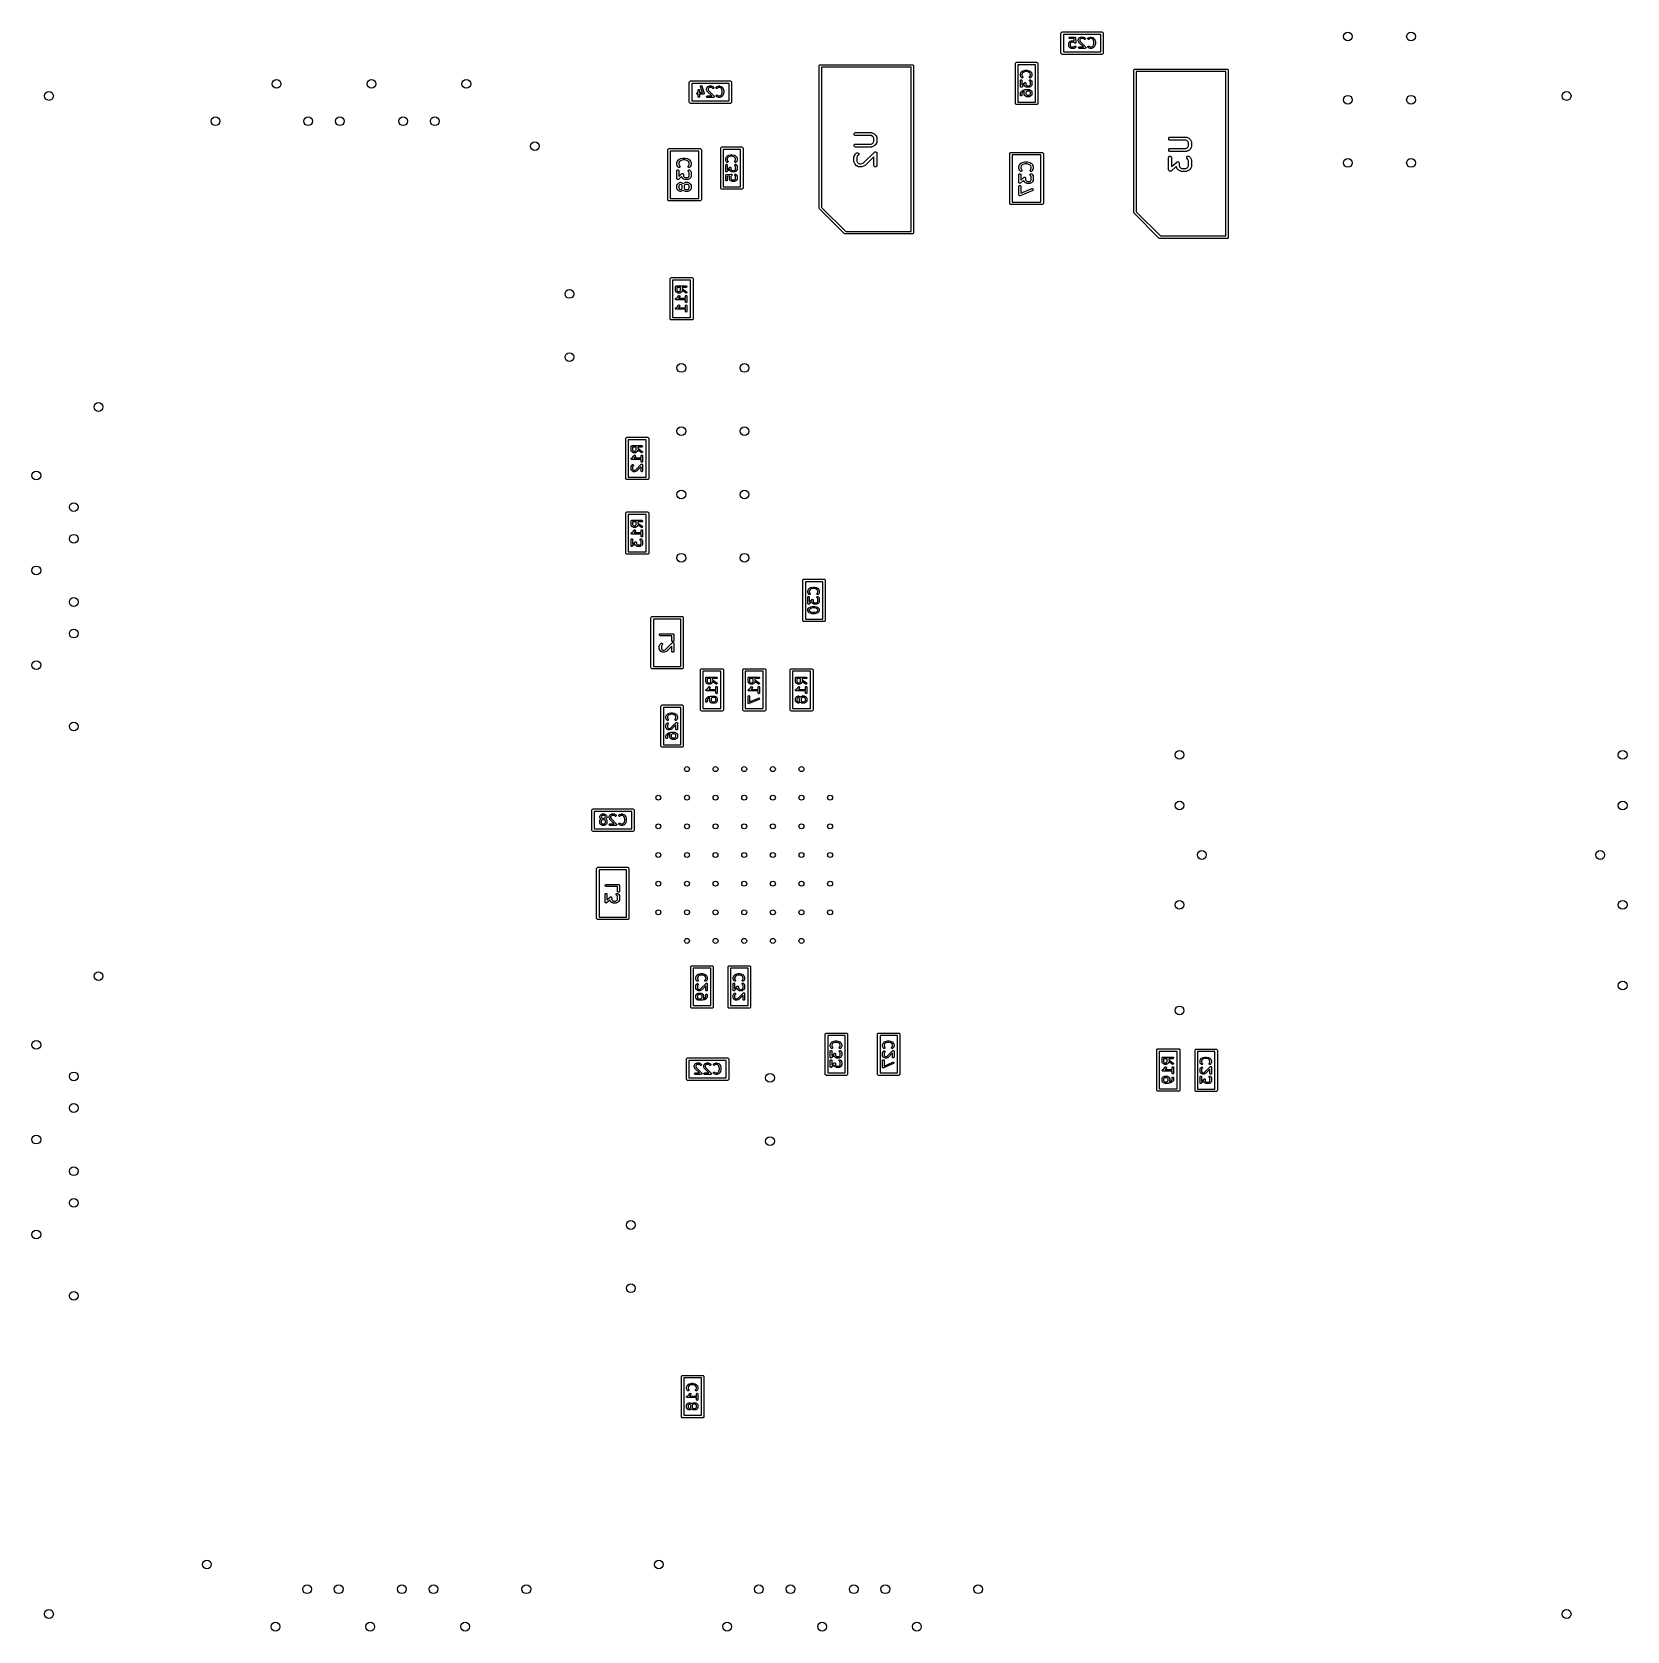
# Model space of a CAD drawing. Extents: x 2.52 to 5.05, y -5.23 to -2.7.
import ezdxf

# ---------------------------------------------------------------- set-up
doc = ezdxf.new("R2010")
doc.units = 0
doc.header["$MEASUREMENT"] = 0
doc.layers.add('BLACK', color=7, linetype='CONTINUOUS')

msp = doc.modelspace()

# ---------------------------------------------------------------- linework, layer by layer
at = {"layer": 'BLACK', "linetype": 'CONTINUOUS'}
for p, q in [((4.1503, -2.7008), (4.1504, -2.7)), ((4.1503, -2.7323), (4.1503, -2.7008)), ((4.1504, -2.7), (4.1515, -2.699)), ((4.1515, -2.699), (4.1522, -2.6988)), ((4.1522, -2.6988), (4.2152, -2.6988)), ((4.1542, -2.7028), (4.1542, -2.7303)), ((4.2133, -2.7028), (4.1542, -2.7028)), ((4.2133, -2.7303), (4.2133, -2.7028)), ((4.2152, -2.6988), (4.216, -2.699)), ((4.216, -2.699), (4.217, -2.7)), ((4.217, -2.7), (4.2172, -2.7008)), ((4.2172, -2.7008), (4.2172, -2.7323)), ((4.1542, -2.7303), (4.2133, -2.7303)), ((4.1627, -2.7167), (4.1628, -2.7165)), ((4.1627, -2.7169), (4.1627, -2.7167)), ((4.1627, -2.7207), (4.1627, -2.7169)), ((4.1627, -2.7169), (4.1627, -2.7169)), ((4.1627, -2.7169), (4.1627, -2.7169)), ((4.1627, -2.7208), (4.1627, -2.7207)), ((4.1627, -2.721), (4.1627, -2.7208)), ((4.1627, -2.7208), (4.1627, -2.7208)), ((4.1628, -2.7212), (4.1627, -2.721)), ((4.1628, -2.7164), (4.1635, -2.7149)), ((4.1628, -2.7165), (4.1628, -2.7164)), ((4.1628, -2.7165), (4.1628, -2.7165)), ((4.1635, -2.7227), (4.1628, -2.7212)), ((4.1628, -2.7212), (4.1628, -2.7212)), ((4.1628, -2.7212), (4.1628, -2.7212)), ((4.1635, -2.7075), (4.1642, -2.7069)), ((4.1635, -2.7084), (4.1635, -2.7075)), ((4.1642, -2.709), (4.1635, -2.7084)), ((4.1635, -2.7149), (4.1637, -2.7148)), ((4.1637, -2.7229), (4.1635, -2.7227)), ((4.1637, -2.7148), (4.1638, -2.7146)), ((4.1638, -2.723), (4.1637, -2.7229)), ((4.1638, -2.7146), (4.1645, -2.7139)), ((4.1645, -2.7238), (4.1638, -2.723)), ((4.1642, -2.7069), (4.1646, -2.7068)), ((4.1646, -2.7091), (4.1642, -2.709)), ((4.1645, -2.7139), (4.1647, -2.7138)), ((4.1647, -2.7239), (4.1645, -2.7238)), ((4.1646, -2.7068), (4.1721, -2.7068)), ((4.171, -2.7091), (4.1646, -2.7091)), ((4.1647, -2.7138), (4.1648, -2.7136)), ((4.1648, -2.724), (4.1647, -2.7239)), ((4.1648, -2.7136), (4.1663, -2.7129)), ((4.1663, -2.7248), (4.1648, -2.724)), ((4.1656, -2.7161), (4.165, -2.7172)), ((4.165, -2.7172), (4.165, -2.7204)), ((4.165, -2.7204), (4.1656, -2.7215)), ((4.1661, -2.7157), (4.1656, -2.7161)), ((4.1656, -2.7215), (4.1661, -2.722)), ((4.1671, -2.7151), (4.1661, -2.7157)), ((4.1661, -2.722), (4.1671, -2.7225)), ((4.1663, -2.7129), (4.1664, -2.7129)), ((4.1664, -2.7248), (4.1663, -2.7248)), ((4.1664, -2.7129), (4.1666, -2.7128)), ((4.1664, -2.7129), (4.1664, -2.7129)), ((4.1666, -2.7248), (4.1664, -2.7248)), ((4.1664, -2.7248), (4.1664, -2.7248)), ((4.1666, -2.7128), (4.1668, -2.7128)), ((4.1668, -2.7249), (4.1666, -2.7248)), ((4.1668, -2.7128), (4.1668, -2.7128)), ((4.1668, -2.7128), (4.1669, -2.7128)), ((4.1669, -2.7249), (4.1668, -2.7249)), ((4.1668, -2.7249), (4.1668, -2.7249)), ((4.1669, -2.7128), (4.1706, -2.7128)), ((4.1706, -2.7249), (4.1669, -2.7249)), ((4.1703, -2.7151), (4.1671, -2.7151)), ((4.1671, -2.7225), (4.1703, -2.7225)), ((4.1714, -2.7157), (4.1703, -2.7151)), ((4.1703, -2.7225), (4.1714, -2.722)), ((4.1706, -2.7128), (4.1707, -2.7128)), ((4.1707, -2.7249), (4.1706, -2.7249)), ((4.1707, -2.7128), (4.1707, -2.7128)), ((4.1707, -2.7128), (4.1709, -2.7128)), ((4.1709, -2.7248), (4.1707, -2.7249)), ((4.1707, -2.7249), (4.1707, -2.7249)), ((4.1709, -2.7128), (4.1711, -2.7129)), ((4.1711, -2.7248), (4.1709, -2.7248)), ((4.1714, -2.713), (4.171, -2.7091)), ((4.1711, -2.7129), (4.1711, -2.7129)), ((4.1711, -2.7129), (4.1711, -2.7129)), ((4.1711, -2.7129), (4.1714, -2.713)), ((4.1726, -2.724), (4.1711, -2.7248)), ((4.1711, -2.7248), (4.1711, -2.7248)), ((4.1711, -2.7248), (4.1711, -2.7248)), ((4.172, -2.7163), (4.1714, -2.7157)), ((4.1714, -2.722), (4.172, -2.7214)), ((4.1724, -2.7165), (4.172, -2.7163)), ((4.172, -2.7214), (4.1724, -2.7211)), ((4.1721, -2.7068), (4.1724, -2.7068)), ((4.1724, -2.7068), (4.1724, -2.7068)), ((4.1724, -2.7068), (4.1725, -2.7068)), ((4.1725, -2.7165), (4.1724, -2.7165)), ((4.1724, -2.7211), (4.1733, -2.7211)), ((4.1725, -2.7068), (4.1726, -2.7069)), ((4.1729, -2.7165), (4.1725, -2.7166)), ((4.1725, -2.7166), (4.1725, -2.7165)), ((4.1726, -2.7069), (4.1728, -2.7071)), ((4.1728, -2.7239), (4.1726, -2.724)), ((4.1728, -2.7071), (4.1731, -2.7074)), ((4.1729, -2.7238), (4.1728, -2.7239)), ((4.1733, -2.7165), (4.1729, -2.7165)), ((4.1737, -2.723), (4.1729, -2.7238)), ((4.1731, -2.7074), (4.1732, -2.7075)), ((4.1732, -2.7075), (4.1732, -2.7075)), ((4.1732, -2.7075), (4.1732, -2.7076)), ((4.1732, -2.7076), (4.1733, -2.7078)), ((4.1733, -2.7078), (4.174, -2.7153)), ((4.1734, -2.7165), (4.1733, -2.7165)), ((4.1733, -2.7211), (4.1739, -2.7217)), ((4.1737, -2.7162), (4.1734, -2.7165)), ((4.1734, -2.7165), (4.1734, -2.7165)), ((4.1739, -2.7159), (4.1737, -2.7162)), ((4.1739, -2.7227), (4.1737, -2.723)), ((4.174, -2.7158), (4.1739, -2.7158)), ((4.1739, -2.7158), (4.1739, -2.7159)), ((4.1739, -2.7217), (4.1739, -2.7227)), ((4.174, -2.7153), (4.174, -2.7158)), ((4.1777, -2.7107), (4.1778, -2.7105)), ((4.1777, -2.7109), (4.1777, -2.7107)), ((4.1777, -2.7124), (4.1777, -2.7109)), ((4.1777, -2.7109), (4.1777, -2.7109)), ((4.1777, -2.7109), (4.1777, -2.7109)), ((4.1777, -2.7126), (4.1777, -2.7124)), ((4.1777, -2.7128), (4.1777, -2.7126)), ((4.1785, -2.7151), (4.1777, -2.7128)), ((4.1778, -2.7104), (4.1785, -2.7089)), ((4.1778, -2.7105), (4.1778, -2.7104)), ((4.1778, -2.7105), (4.1778, -2.7105)), ((4.1778, -2.7232), (4.1784, -2.7226)), ((4.1778, -2.7241), (4.1778, -2.7232)), ((4.1784, -2.7248), (4.1778, -2.7241)), ((4.1784, -2.7226), (4.1789, -2.7225)), ((4.1789, -2.7249), (4.1784, -2.7248)), ((4.1785, -2.7089), (4.1787, -2.7088)), ((4.1785, -2.7152), (4.1785, -2.7151)), ((4.1785, -2.7151), (4.1785, -2.7151)), ((4.1786, -2.7153), (4.1785, -2.7152)), ((4.1787, -2.7155), (4.1786, -2.7153)), ((4.1787, -2.7088), (4.1788, -2.7086)), ((4.1788, -2.7155), (4.1787, -2.7155)), ((4.1787, -2.7155), (4.1787, -2.7155)), ((4.1788, -2.7086), (4.1795, -2.7079)), ((4.1858, -2.7225), (4.1788, -2.7155)), ((4.1789, -2.7225), (4.1858, -2.7225)), ((4.1886, -2.7249), (4.1789, -2.7249)), ((4.1795, -2.7079), (4.1797, -2.7078)), ((4.1797, -2.7078), (4.1798, -2.7076)), ((4.1798, -2.7076), (4.1813, -2.7069)), ((4.1806, -2.7101), (4.18, -2.7112)), ((4.18, -2.7112), (4.18, -2.7123)), ((4.18, -2.7123), (4.1806, -2.7141)), ((4.1811, -2.7097), (4.1806, -2.7101)), ((4.1806, -2.7141), (4.1894, -2.7229)), ((4.1821, -2.7091), (4.1811, -2.7097)), ((4.1813, -2.7069), (4.1814, -2.7069)), ((4.1814, -2.7069), (4.1816, -2.7068)), ((4.1814, -2.7069), (4.1814, -2.7069)), ((4.1816, -2.7068), (4.1818, -2.7068)), ((4.1818, -2.7068), (4.1818, -2.7068)), ((4.1818, -2.7068), (4.1819, -2.7068)), ((4.1819, -2.7068), (4.1856, -2.7068)), ((4.1853, -2.7091), (4.1821, -2.7091)), ((4.1864, -2.7097), (4.1853, -2.7091)), ((4.1856, -2.7068), (4.1857, -2.7068)), ((4.1857, -2.7068), (4.1857, -2.7068)), ((4.1857, -2.7068), (4.1859, -2.7068)), ((4.1859, -2.7068), (4.1861, -2.7069)), ((4.1861, -2.7069), (4.1861, -2.7069)), ((4.1861, -2.7069), (4.1861, -2.7069)), ((4.1861, -2.7069), (4.1876, -2.7076)), ((4.187, -2.7103), (4.1864, -2.7097)), ((4.1874, -2.7105), (4.187, -2.7103)), ((4.1883, -2.7105), (4.1874, -2.7105)), ((4.1876, -2.7076), (4.1878, -2.7078)), ((4.1878, -2.7078), (4.1879, -2.7079)), ((4.1879, -2.7079), (4.1887, -2.7086)), ((4.1889, -2.7099), (4.1883, -2.7105)), ((4.1891, -2.7248), (4.1886, -2.7249)), ((4.1887, -2.7086), (4.1889, -2.709)), ((4.1889, -2.709), (4.1889, -2.7099)), ((4.1897, -2.7241), (4.1891, -2.7248)), ((4.1894, -2.7229), (4.1897, -2.7232)), ((4.1897, -2.7232), (4.1897, -2.7232)), ((4.1897, -2.7232), (4.1897, -2.7232)), ((4.1897, -2.7232), (4.1897, -2.7241)), ((4.1897, -2.7241), (4.1897, -2.7241)), ((4.1897, -2.7241), (4.1897, -2.7241)), ((4.1928, -2.709), (4.193, -2.7086)), ((4.1928, -2.7099), (4.1928, -2.709)), ((4.1934, -2.7105), (4.1928, -2.7099)), ((4.1928, -2.7217), (4.1934, -2.7211)), ((4.1928, -2.7227), (4.1928, -2.7217)), ((4.193, -2.723), (4.1928, -2.7227)), ((4.193, -2.7086), (4.1938, -2.7079)), ((4.1938, -2.7238), (4.193, -2.723)), ((4.1943, -2.7105), (4.1934, -2.7105)), ((4.1934, -2.7211), (4.1943, -2.7211)), ((4.1938, -2.7078), (4.194, -2.7077)), ((4.1938, -2.7079), (4.1938, -2.7078)), ((4.1938, -2.7078), (4.1938, -2.7078)), ((4.194, -2.7239), (4.1938, -2.7238)), ((4.1938, -2.7238), (4.1938, -2.7238)), ((4.1938, -2.7238), (4.1938, -2.7238)), ((4.194, -2.7077), (4.1941, -2.7076)), ((4.1941, -2.724), (4.194, -2.7239)), ((4.1941, -2.7076), (4.1942, -2.7076)), ((4.1942, -2.724), (4.1941, -2.724)), ((4.1942, -2.7076), (4.1965, -2.7068)), ((4.1942, -2.7076), (4.1942, -2.7076)), ((4.1942, -2.7241), (4.1942, -2.724)), ((4.1965, -2.7248), (4.1942, -2.7241)), ((4.1947, -2.7103), (4.1943, -2.7105)), ((4.1943, -2.7211), (4.1947, -2.7214)), ((4.1952, -2.7097), (4.1947, -2.7103)), ((4.1947, -2.7214), (4.1952, -2.7219)), ((4.197, -2.7091), (4.1952, -2.7097)), ((4.1952, -2.7219), (4.197, -2.7225)), ((4.1965, -2.7068), (4.1967, -2.7068)), ((4.1967, -2.7248), (4.1965, -2.7248)), ((4.1967, -2.7068), (4.1969, -2.7068)), ((4.1969, -2.7249), (4.1967, -2.7248)), ((4.1969, -2.7068), (4.1984, -2.7068)), ((4.1984, -2.7249), (4.1969, -2.7249)), ((4.1982, -2.7091), (4.197, -2.7091)), ((4.197, -2.7225), (4.1982, -2.7225)), ((4.2, -2.7097), (4.1982, -2.7091)), ((4.1982, -2.7225), (4.2, -2.7219)), ((4.1984, -2.7068), (4.1985, -2.7068)), ((4.1985, -2.7248), (4.1984, -2.7249)), ((4.1985, -2.7068), (4.1987, -2.7068)), ((4.1987, -2.7248), (4.1985, -2.7248)), ((4.1987, -2.7068), (4.201, -2.7076)), ((4.201, -2.7241), (4.1987, -2.7248)), ((4.2011, -2.7109), (4.2, -2.7097)), ((4.2, -2.7219), (4.2011, -2.7207)), ((4.201, -2.7076), (4.201, -2.7076)), ((4.201, -2.7076), (4.2011, -2.7076)), ((4.2011, -2.724), (4.201, -2.724)), ((4.201, -2.724), (4.201, -2.7241)), ((4.2011, -2.7076), (4.2012, -2.7077)), ((4.2017, -2.7121), (4.2011, -2.7109)), ((4.2011, -2.7207), (4.2017, -2.7195)), ((4.2012, -2.7239), (4.2011, -2.724)), ((4.2012, -2.7077), (4.2014, -2.7078)), ((4.2014, -2.7238), (4.2012, -2.7239)), ((4.2014, -2.7078), (4.2014, -2.7078)), ((4.2014, -2.7078), (4.2014, -2.7079)), ((4.2014, -2.7079), (4.2029, -2.7094)), ((4.2029, -2.7223), (4.2014, -2.7238)), ((4.2014, -2.7238), (4.2014, -2.7238)), ((4.2014, -2.7238), (4.2014, -2.7238)), ((4.2024, -2.7148), (4.2017, -2.7121)), ((4.2017, -2.7195), (4.2024, -2.7168)), ((4.2024, -2.7168), (4.2024, -2.7148)), ((4.2029, -2.7094), (4.203, -2.7095)), ((4.203, -2.7221), (4.2029, -2.7223)), ((4.203, -2.7095), (4.2032, -2.7097)), ((4.2032, -2.722), (4.203, -2.7221)), ((4.2032, -2.7097), (4.2039, -2.7112)), ((4.2039, -2.7205), (4.2032, -2.722)), ((4.2039, -2.7112), (4.2039, -2.7113)), ((4.2039, -2.7113), (4.204, -2.7114)), ((4.204, -2.7202), (4.2039, -2.7204)), ((4.2039, -2.7204), (4.2039, -2.7205)), ((4.204, -2.7114), (4.2047, -2.7144)), ((4.2047, -2.7172), (4.204, -2.7202)), ((4.2047, -2.7144), (4.2048, -2.7146)), ((4.2048, -2.7171), (4.2047, -2.7172)), ((4.2048, -2.7146), (4.2048, -2.7147)), ((4.2048, -2.7147), (4.2048, -2.7169)), ((4.2048, -2.7169), (4.2048, -2.7171)), ((3.7677, -2.7525), (3.7679, -2.7517)), ((3.7677, -2.9769), (3.7677, -2.7525)), ((3.7679, -2.7517), (3.7689, -2.7506)), ((3.7689, -2.7506), (3.7697, -2.7505)), ((3.7697, -2.7505), (3.9154, -2.7505)), ((3.7717, -2.7544), (3.7717, -2.9761)), ((3.9134, -2.7544), (3.7717, -2.7544)), ((3.9134, -3.0143), (3.9134, -2.7544)), ((3.9154, -2.7505), (3.9161, -2.7506)), ((3.9161, -2.7506), (3.9172, -2.7517)), ((3.9172, -2.7517), (3.9173, -2.7525)), ((3.9173, -2.7525), (3.9173, -3.0162)), ((4.0783, -2.7487), (4.0784, -2.748)), ((4.0783, -2.8117), (4.0783, -2.7487)), ((4.0784, -2.748), (4.0795, -2.7469)), ((4.0795, -2.7469), (4.0803, -2.7468)), ((4.0803, -2.7468), (4.1117, -2.7468)), ((4.0822, -2.7507), (4.0822, -2.8098)), ((4.1098, -2.7507), (4.0822, -2.7507)), ((4.1098, -2.8098), (4.1098, -2.7507)), ((4.1117, -2.7468), (4.1125, -2.7469)), ((4.1125, -2.7469), (4.1136, -2.748)), ((4.1136, -2.748), (4.1137, -2.7487)), ((4.1137, -2.7487), (4.1137, -2.8117)), ((4.1504, -2.733), (4.1503, -2.7323)), ((4.1515, -2.7341), (4.1504, -2.733)), ((4.1522, -2.7343), (4.1515, -2.7341)), ((4.2152, -2.7343), (4.1522, -2.7343)), ((4.216, -2.7341), (4.2152, -2.7343)), ((4.217, -2.733), (4.216, -2.7341)), ((4.2172, -2.7323), (4.217, -2.733)), ((3.5625, -2.7783), (3.5627, -2.7775)), ((3.5625, -2.8097), (3.5625, -2.7783)), ((3.5627, -2.7775), (3.5638, -2.7764)), ((3.5638, -2.7764), (3.5645, -2.7763)), ((3.5645, -2.7763), (3.6275, -2.7763)), ((3.5665, -2.7802), (3.5665, -2.8078)), ((3.6255, -2.7802), (3.5665, -2.7802)), ((3.6255, -2.8078), (3.6255, -2.7802)), ((3.6275, -2.7763), (3.6282, -2.7764)), ((3.6282, -2.7764), (3.6293, -2.7775)), ((3.6293, -2.7775), (3.6295, -2.7783)), ((3.6295, -2.7783), (3.6295, -2.8097)), ((4.0862, -2.7656), (4.0863, -2.7654)), ((4.0862, -2.7671), (4.0862, -2.7656)), ((4.0863, -2.7673), (4.0862, -2.7671)), ((4.0862, -2.7754), (4.0863, -2.7749)), ((4.0862, -2.7851), (4.0862, -2.7754)), ((4.0863, -2.7652), (4.087, -2.763)), ((4.0863, -2.7654), (4.0863, -2.7652)), ((4.0863, -2.7675), (4.0863, -2.7673)), ((4.087, -2.7697), (4.0863, -2.7675)), ((4.0863, -2.7749), (4.087, -2.7743)), ((4.087, -2.763), (4.0871, -2.7629)), ((4.0871, -2.7698), (4.087, -2.7697)), ((4.087, -2.7743), (4.0879, -2.7743)), ((4.0871, -2.7629), (4.0872, -2.7627)), ((4.0871, -2.7629), (4.0871, -2.7629)), ((4.0872, -2.77), (4.0871, -2.7698)), ((4.0871, -2.7698), (4.0871, -2.7698)), ((4.0872, -2.7627), (4.0873, -2.7626)), ((4.0873, -2.7701), (4.0872, -2.77)), ((4.0873, -2.7625), (4.0888, -2.761)), ((4.0873, -2.7626), (4.0873, -2.7625)), ((4.0873, -2.7626), (4.0873, -2.7626)), ((4.0873, -2.7702), (4.0873, -2.7701)), ((4.0873, -2.7701), (4.0873, -2.7701)), ((4.0881, -2.7709), (4.0873, -2.7702)), ((4.0879, -2.7743), (4.0885, -2.7749)), ((4.0885, -2.7712), (4.0881, -2.7709)), ((4.0894, -2.7712), (4.0885, -2.7712)), ((4.0885, -2.7749), (4.0886, -2.7754)), ((4.0892, -2.764), (4.0886, -2.7658)), ((4.0886, -2.7658), (4.0886, -2.7669)), ((4.0886, -2.7669), (4.0892, -2.7687)), ((4.0886, -2.7754), (4.0886, -2.7825)), ((4.0886, -2.7825), (4.0926, -2.779)), ((4.0888, -2.761), (4.089, -2.7609)), ((4.089, -2.7609), (4.0891, -2.7608)), ((4.0891, -2.7608), (4.0906, -2.76)), ((4.0904, -2.7628), (4.0892, -2.764)), ((4.0892, -2.7687), (4.0897, -2.7693)), ((4.09, -2.7706), (4.0894, -2.7712)), ((4.0897, -2.7693), (4.09, -2.7697)), ((4.09, -2.7697), (4.09, -2.7706)), ((4.0916, -2.7622), (4.0904, -2.7628)), ((4.0906, -2.76), (4.0908, -2.76)), ((4.0908, -2.76), (4.0909, -2.76)), ((4.0909, -2.76), (4.0939, -2.7592)), ((4.0943, -2.7615), (4.0916, -2.7622)), ((4.0926, -2.779), (4.0929, -2.7788)), ((4.0929, -2.7788), (4.093, -2.7788)), ((4.093, -2.7788), (4.093, -2.7787)), ((4.093, -2.7787), (4.0935, -2.7788)), ((4.093, -2.7788), (4.093, -2.7788)), ((4.0935, -2.7788), (4.0939, -2.7788)), ((4.0939, -2.7592), (4.094, -2.7592)), ((4.0939, -2.7788), (4.0939, -2.7788)), ((4.0939, -2.7788), (4.0939, -2.7788)), ((4.0939, -2.7788), (4.0942, -2.7791)), ((4.094, -2.7592), (4.0942, -2.7592)), ((4.0942, -2.7592), (4.0964, -2.7592)), ((4.0942, -2.7791), (4.0945, -2.7794)), ((4.0963, -2.7615), (4.0943, -2.7615)), ((4.0945, -2.7794), (4.0945, -2.7795)), ((4.0945, -2.7795), (4.0945, -2.7795)), ((4.0945, -2.7795), (4.0945, -2.7795)), ((4.0945, -2.7795), (4.0946, -2.7799)), ((4.0946, -2.7799), (4.0946, -2.7818)), ((4.099, -2.7622), (4.0963, -2.7615)), ((4.0964, -2.7592), (4.0966, -2.7592)), ((4.0966, -2.7592), (4.0967, -2.7592)), ((4.0967, -2.7592), (4.0997, -2.76)), ((4.1002, -2.7628), (4.099, -2.7622)), ((4.0997, -2.76), (4.0998, -2.76)), ((4.0998, -2.76), (4.0999, -2.76)), ((4.0999, -2.76), (4.1014, -2.7608)), ((4.1014, -2.764), (4.1002, -2.7628)), ((4.1006, -2.7697), (4.1008, -2.7693)), ((4.1006, -2.7706), (4.1006, -2.7697)), ((4.1012, -2.7712), (4.1006, -2.7706)), ((4.1006, -2.7749), (4.1012, -2.7743)), ((4.1006, -2.7758), (4.1006, -2.7749)), ((4.1008, -2.7762), (4.1006, -2.7758)), ((4.1008, -2.7693), (4.1014, -2.7687)), ((4.1014, -2.7768), (4.1008, -2.7762)), ((4.1021, -2.7712), (4.1012, -2.7712)), ((4.1012, -2.7743), (4.1021, -2.7743)), ((4.1014, -2.7608), (4.1016, -2.7609)), ((4.102, -2.7658), (4.1014, -2.764)), ((4.1014, -2.7687), (4.102, -2.7669)), ((4.102, -2.7779), (4.1014, -2.7768)), ((4.1016, -2.7609), (4.1017, -2.761)), ((4.1017, -2.761), (4.1032, -2.7625)), ((4.102, -2.7669), (4.102, -2.7658)), ((4.102, -2.7818), (4.102, -2.7779)), ((4.1025, -2.7709), (4.1021, -2.7712)), ((4.1021, -2.7743), (4.1025, -2.7745)), ((4.1032, -2.7702), (4.1025, -2.7709)), ((4.1025, -2.7745), (4.1032, -2.7753)), ((4.1032, -2.7625), (4.1033, -2.7626)), ((4.1033, -2.7701), (4.1032, -2.7702)), ((4.1032, -2.7753), (4.1034, -2.7754)), ((4.1033, -2.7626), (4.1033, -2.7626)), ((4.1033, -2.7626), (4.1034, -2.7627)), ((4.1034, -2.77), (4.1033, -2.7701)), ((4.1033, -2.7701), (4.1033, -2.7701)), ((4.1034, -2.7627), (4.1035, -2.7629)), ((4.1035, -2.7698), (4.1034, -2.77)), ((4.1034, -2.7754), (4.1035, -2.7756)), ((4.1035, -2.7629), (4.1035, -2.7629)), ((4.1035, -2.7629), (4.1035, -2.763)), ((4.1035, -2.763), (4.1043, -2.7652)), ((4.1043, -2.7675), (4.1035, -2.7697)), ((4.1035, -2.7697), (4.1035, -2.7698)), ((4.1035, -2.7698), (4.1035, -2.7698)), ((4.1035, -2.7756), (4.1042, -2.7771)), ((4.1042, -2.7771), (4.1042, -2.7771)), ((4.1042, -2.7771), (4.1043, -2.7772)), ((4.1043, -2.7652), (4.1043, -2.7654)), ((4.1043, -2.7654), (4.1043, -2.7656)), ((4.1043, -2.7656), (4.1043, -2.7671)), ((4.1043, -2.7671), (4.1043, -2.7673)), ((4.1043, -2.7673), (4.1043, -2.7675)), ((4.1043, -2.7772), (4.1043, -2.7773)), ((4.1043, -2.7773), (4.1043, -2.7775)), ((4.1043, -2.7775), (4.1043, -2.7775)), ((4.1043, -2.7775), (4.1043, -2.7776)), ((4.1043, -2.7776), (4.1043, -2.7821)), ((4.2653, -2.7595), (4.2654, -2.7588)), ((4.2653, -2.9839), (4.2653, -2.7595)), ((4.2654, -2.7588), (4.2665, -2.7577)), ((4.2665, -2.7577), (4.2673, -2.7575)), ((4.2673, -2.7575), (4.4129, -2.7575)), ((4.2692, -2.7615), (4.2692, -2.9831)), ((4.411, -2.7615), (4.2692, -2.7615)), ((4.411, -3.0213), (4.411, -2.7615)), ((4.4129, -2.7575), (4.4137, -2.7577)), ((4.4137, -2.7577), (4.4148, -2.7588)), ((4.4148, -2.7588), (4.4149, -2.7595)), ((4.4149, -2.7595), (4.4149, -3.0233)), ((3.5743, -2.7955), (3.5749, -2.7948)), ((3.5743, -2.7964), (3.5743, -2.7955)), ((3.5749, -2.797), (3.5743, -2.7964)), ((3.5749, -2.7948), (3.5754, -2.7947)), ((3.5754, -2.7971), (3.5749, -2.797)), ((3.5754, -2.7947), (3.5764, -2.7947)), ((3.5764, -2.7971), (3.5754, -2.7971)), ((3.5764, -2.7907), (3.5765, -2.7902)), ((3.5764, -2.7947), (3.5764, -2.7907)), ((3.5764, -2.8012), (3.5764, -2.7971)), ((3.5765, -2.8016), (3.5764, -2.8012)), ((3.5765, -2.7902), (3.5772, -2.7896)), ((3.5772, -2.8023), (3.5765, -2.8016)), ((3.5772, -2.7896), (3.5781, -2.7896)), ((3.5781, -2.8023), (3.5772, -2.8023)), ((3.5781, -2.7896), (3.5787, -2.7902)), ((3.5787, -2.8016), (3.5781, -2.8023)), ((3.5787, -2.7902), (3.5788, -2.7907)), ((3.5788, -2.8012), (3.5787, -2.8016)), ((3.5788, -2.7907), (3.5788, -2.7947)), ((3.5788, -2.7947), (3.5835, -2.7947)), ((3.5851, -2.7971), (3.5788, -2.7971)), ((3.5788, -2.7971), (3.5788, -2.8012)), ((3.5802, -2.7846), (3.5806, -2.7838)), ((3.5803, -2.785), (3.5802, -2.7846)), ((3.5835, -2.7947), (3.5803, -2.785)), ((3.5806, -2.7838), (3.5815, -2.7835)), ((3.5815, -2.7835), (3.5823, -2.7839)), ((3.5823, -2.7839), (3.5825, -2.7843)), ((3.5825, -2.7843), (3.5862, -2.7955)), ((3.5856, -2.797), (3.5851, -2.7971)), ((3.5857, -2.7969), (3.5856, -2.797)), ((3.5859, -2.7968), (3.5857, -2.7969)), ((3.586, -2.7966), (3.5859, -2.7968)), ((3.5862, -2.7964), (3.586, -2.7966)), ((3.5862, -2.7955), (3.5863, -2.796)), ((3.5863, -2.796), (3.5862, -2.7962)), ((3.5862, -2.7962), (3.5862, -2.7964)), ((3.5899, -2.7883), (3.59, -2.7881)), ((3.59, -2.7884), (3.5899, -2.7883)), ((3.5899, -2.7899), (3.5899, -2.7884)), ((3.5899, -2.7884), (3.59, -2.7884)), ((3.59, -2.7901), (3.5899, -2.7899)), ((3.59, -2.788), (3.5901, -2.7879)), ((3.59, -2.7881), (3.59, -2.788)), ((3.59, -2.7903), (3.59, -2.7901)), ((3.5908, -2.7925), (3.59, -2.7903)), ((3.59, -2.8007), (3.5907, -2.8001)), ((3.59, -2.8016), (3.59, -2.8007)), ((3.5907, -2.8023), (3.59, -2.8016)), ((3.5901, -2.7879), (3.5908, -2.7864)), ((3.5901, -2.7879), (3.5901, -2.7879)), ((3.5907, -2.8001), (3.5911, -2.8)), ((3.5911, -2.8023), (3.5907, -2.8023)), ((3.5908, -2.7864), (3.5909, -2.7862)), ((3.5908, -2.7926), (3.5908, -2.7925)), ((3.5909, -2.7928), (3.5908, -2.7926)), ((3.5908, -2.7926), (3.5908, -2.7926)), ((3.5909, -2.7862), (3.591, -2.7861)), ((3.591, -2.7929), (3.5909, -2.7928)), ((3.591, -2.7861), (3.5918, -2.7853)), ((3.591, -2.793), (3.591, -2.7929)), ((3.591, -2.7929), (3.591, -2.7929)), ((3.598, -2.8), (3.591, -2.793)), ((3.5911, -2.8), (3.598, -2.8)), ((3.6009, -2.8023), (3.5911, -2.8023)), ((3.5918, -2.7853), (3.5919, -2.7852)), ((3.5919, -2.7852), (3.5921, -2.7851)), ((3.5921, -2.7851), (3.5936, -2.7844)), ((3.5928, -2.7876), (3.5923, -2.7887)), ((3.5923, -2.7887), (3.5923, -2.7897)), ((3.5923, -2.7897), (3.5929, -2.7915)), ((3.5933, -2.7871), (3.5928, -2.7876)), ((3.5929, -2.7915), (3.6017, -2.8003)), ((3.5944, -2.7866), (3.5933, -2.7871)), ((3.5936, -2.7844), (3.5937, -2.7843)), ((3.5937, -2.7843), (3.5937, -2.7843)), ((3.5937, -2.7843), (3.5939, -2.7843)), ((3.5939, -2.7843), (3.594, -2.7842)), ((3.594, -2.7842), (3.5941, -2.7842)), ((3.5941, -2.7842), (3.5941, -2.7842)), ((3.5941, -2.7842), (3.5979, -2.7842)), ((3.5976, -2.7866), (3.5944, -2.7866)), ((3.5987, -2.7871), (3.5976, -2.7866)), ((3.5979, -2.7842), (3.598, -2.7842)), ((3.5979, -2.7842), (3.5979, -2.7842)), ((3.598, -2.7842), (3.5981, -2.7843)), ((3.5981, -2.7843), (3.5983, -2.7843)), ((3.5983, -2.7843), (3.5983, -2.7843)), ((3.5983, -2.7843), (3.5984, -2.7844)), ((3.5984, -2.7844), (3.5999, -2.7851)), ((3.5993, -2.7877), (3.5987, -2.7871)), ((3.5997, -2.788), (3.5993, -2.7877)), ((3.6006, -2.788), (3.5997, -2.788)), ((3.5999, -2.7851), (3.6001, -2.7852)), ((3.6001, -2.7852), (3.6002, -2.7853)), ((3.6002, -2.7853), (3.601, -2.7861)), ((3.6012, -2.7874), (3.6006, -2.788)), ((3.6013, -2.8023), (3.6009, -2.8023)), ((3.601, -2.7861), (3.6012, -2.7865)), ((3.6012, -2.7865), (3.6012, -2.7874)), ((3.602, -2.8016), (3.6013, -2.8023)), ((3.6017, -2.8003), (3.602, -2.8007)), ((3.602, -2.8007), (3.602, -2.8007)), ((3.602, -2.8007), (3.602, -2.8007)), ((3.602, -2.8007), (3.602, -2.8016)), ((3.602, -2.8016), (3.602, -2.8016)), ((3.602, -2.8016), (3.602, -2.8016)), ((3.605, -2.7865), (3.6053, -2.7861)), ((3.605, -2.7874), (3.605, -2.7865)), ((3.6057, -2.788), (3.605, -2.7874)), ((3.605, -2.7992), (3.6057, -2.7986)), ((3.605, -2.8001), (3.605, -2.7992)), ((3.6053, -2.8005), (3.605, -2.8001)), ((3.6053, -2.7861), (3.606, -2.7853)), ((3.606, -2.8012), (3.6053, -2.8005)), ((3.6066, -2.788), (3.6057, -2.788)), ((3.6057, -2.7986), (3.6066, -2.7986)), ((3.606, -2.7853), (3.6061, -2.7853)), ((3.6061, -2.8013), (3.606, -2.8012)), ((3.6061, -2.7853), (3.6063, -2.7852)), ((3.6061, -2.7853), (3.6061, -2.7853)), ((3.6063, -2.8014), (3.6061, -2.8013)), ((3.6061, -2.8013), (3.6061, -2.8013)), ((3.6063, -2.7852), (3.6064, -2.7851)), ((3.6064, -2.8015), (3.6063, -2.8014)), ((3.6064, -2.7851), (3.6065, -2.785)), ((3.6064, -2.7851), (3.6064, -2.7851)), ((3.6065, -2.8015), (3.6064, -2.8015)), ((3.6064, -2.8015), (3.6064, -2.8015)), ((3.6065, -2.785), (3.6087, -2.7843)), ((3.6087, -2.8023), (3.6065, -2.8015)), ((3.607, -2.7877), (3.6066, -2.788)), ((3.6066, -2.7986), (3.607, -2.7988)), ((3.6075, -2.7872), (3.607, -2.7877)), ((3.607, -2.7988), (3.6075, -2.7994)), ((3.6093, -2.7866), (3.6075, -2.7872)), ((3.6075, -2.7994), (3.6093, -2.8)), ((3.6087, -2.7843), (3.6089, -2.7843)), ((3.6089, -2.8023), (3.6087, -2.8023)), ((3.6089, -2.7843), (3.6091, -2.7842)), ((3.6091, -2.8023), (3.6089, -2.8023)), ((3.6091, -2.7842), (3.6106, -2.7842)), ((3.6106, -2.8023), (3.6091, -2.8023)), ((3.6104, -2.7866), (3.6093, -2.7866)), ((3.6093, -2.8), (3.6104, -2.8)), ((3.6122, -2.7872), (3.6104, -2.7866)), ((3.6104, -2.8), (3.6122, -2.7994)), ((3.6106, -2.7842), (3.6108, -2.7843)), ((3.6108, -2.8023), (3.6106, -2.8023)), ((3.6108, -2.7843), (3.611, -2.7843)), ((3.611, -2.8023), (3.6108, -2.8023)), ((3.611, -2.7843), (3.6132, -2.785)), ((3.6132, -2.8015), (3.611, -2.8023)), ((3.6134, -2.7884), (3.6122, -2.7872)), ((3.6122, -2.7994), (3.6134, -2.7982)), ((3.6132, -2.785), (3.6133, -2.7851)), ((3.6133, -2.8015), (3.6132, -2.8015)), ((3.6133, -2.7851), (3.6133, -2.7851)), ((3.6133, -2.7851), (3.6135, -2.7852)), ((3.6135, -2.8014), (3.6133, -2.8015)), ((3.6133, -2.8015), (3.6133, -2.8015)), ((3.614, -2.7896), (3.6134, -2.7884)), ((3.6134, -2.7982), (3.614, -2.797)), ((3.6135, -2.7852), (3.6136, -2.7853)), ((3.6136, -2.8013), (3.6135, -2.8014)), ((3.6136, -2.7853), (3.6137, -2.7853)), ((3.6137, -2.8013), (3.6136, -2.8013)), ((3.6137, -2.7853), (3.6137, -2.7853)), ((3.6137, -2.7853), (3.6152, -2.7868)), ((3.6152, -2.7997), (3.6137, -2.8012)), ((3.6137, -2.8012), (3.6137, -2.8013)), ((3.6147, -2.7923), (3.614, -2.7896)), ((3.614, -2.797), (3.6147, -2.7943)), ((3.6147, -2.7943), (3.6147, -2.7923)), ((3.6152, -2.7868), (3.6153, -2.787)), ((3.6153, -2.7996), (3.6152, -2.7997)), ((3.6153, -2.787), (3.6154, -2.7871)), ((3.6154, -2.7994), (3.6153, -2.7996)), ((3.6154, -2.7871), (3.6162, -2.7886)), ((3.6162, -2.7979), (3.6154, -2.7994)), ((3.6162, -2.7886), (3.6162, -2.7888)), ((3.6162, -2.7888), (3.6163, -2.7889)), ((3.6163, -2.7977), (3.6162, -2.7978)), ((3.6162, -2.7978), (3.6162, -2.7979)), ((3.6163, -2.7889), (3.617, -2.7919)), ((3.617, -2.7947), (3.6163, -2.7977)), ((3.617, -2.7919), (3.617, -2.792)), ((3.617, -2.792), (3.6171, -2.7922)), ((3.6171, -2.7944), (3.617, -2.7946)), ((3.617, -2.7946), (3.617, -2.7947)), ((3.6171, -2.7922), (3.6171, -2.7944)), ((4.0863, -2.7854), (4.0862, -2.7851)), ((4.0862, -2.7955), (4.0863, -2.7953)), ((4.0862, -2.7956), (4.0862, -2.7955)), ((4.0862, -2.7955), (4.0862, -2.7955)), ((4.0862, -2.7986), (4.0862, -2.7956)), ((4.0863, -2.7991), (4.0862, -2.7986)), ((4.0863, -2.7855), (4.0863, -2.7854)), ((4.0863, -2.7856), (4.0863, -2.7855)), ((4.0863, -2.7855), (4.0863, -2.7855)), ((4.0866, -2.7858), (4.0863, -2.7856)), ((4.0863, -2.7953), (4.0863, -2.7951)), ((4.0863, -2.7951), (4.0863, -2.7951)), ((4.0863, -2.7951), (4.0864, -2.7951)), ((4.087, -2.7997), (4.0863, -2.7991)), ((4.0864, -2.7951), (4.0871, -2.7936)), ((4.0869, -2.7862), (4.0866, -2.7858)), ((4.087, -2.7862), (4.0869, -2.7862)), ((4.0869, -2.7862), (4.0869, -2.7862)), ((4.0874, -2.7862), (4.087, -2.7862)), ((4.0879, -2.7997), (4.087, -2.7997)), ((4.0871, -2.7936), (4.0872, -2.7934)), ((4.0872, -2.7934), (4.0873, -2.7933)), ((4.0873, -2.7933), (4.0881, -2.7925)), ((4.0878, -2.7862), (4.0874, -2.7862)), ((4.0879, -2.7862), (4.0878, -2.7862)), ((4.0878, -2.7862), (4.0878, -2.7862)), ((4.0882, -2.786), (4.0879, -2.7862)), ((4.0879, -2.7862), (4.0879, -2.7862)), ((4.0885, -2.7991), (4.0879, -2.7997)), ((4.0881, -2.7925), (4.0882, -2.7925)), ((4.0923, -2.7824), (4.0882, -2.786)), ((4.0882, -2.7925), (4.0883, -2.7924)), ((4.0883, -2.7924), (4.0905, -2.7909)), ((4.0886, -2.7986), (4.0885, -2.7991)), ((4.0891, -2.7948), (4.0886, -2.7959)), ((4.0886, -2.7959), (4.0886, -2.7986)), ((4.0897, -2.7943), (4.0891, -2.7948)), ((4.0916, -2.7929), (4.0897, -2.7943)), ((4.0905, -2.7909), (4.0907, -2.7908)), ((4.0907, -2.7908), (4.0909, -2.7907)), ((4.0909, -2.7907), (4.0939, -2.79)), ((4.0928, -2.7927), (4.0916, -2.7929)), ((4.0922, -2.794), (4.0923, -2.7938)), ((4.0922, -2.7941), (4.0922, -2.794)), ((4.0922, -2.794), (4.0922, -2.794)), ((4.0922, -2.7971), (4.0922, -2.7941)), ((4.0922, -2.7972), (4.0922, -2.7971)), ((4.0923, -2.7974), (4.0922, -2.7972)), ((4.0922, -2.7972), (4.0922, -2.7972)), ((4.0923, -2.7826), (4.0923, -2.7824)), ((4.0924, -2.7826), (4.0923, -2.7826)), ((4.0923, -2.7826), (4.0923, -2.7826)), ((4.0923, -2.7938), (4.0923, -2.7936)), ((4.0923, -2.7936), (4.0923, -2.7936)), ((4.0923, -2.7936), (4.0924, -2.7936)), ((4.0923, -2.7976), (4.0923, -2.7974)), ((4.0924, -2.7976), (4.0923, -2.7976)), ((4.0923, -2.7976), (4.0923, -2.7976)), ((4.0931, -2.7841), (4.0924, -2.7826)), ((4.0924, -2.7936), (4.0928, -2.7927)), ((4.0931, -2.7991), (4.0924, -2.7976)), ((4.0932, -2.7843), (4.0931, -2.7841)), ((4.0932, -2.7993), (4.0931, -2.7991)), ((4.0933, -2.7844), (4.0932, -2.7843)), ((4.0933, -2.7994), (4.0932, -2.7993)), ((4.0941, -2.7852), (4.0933, -2.7844)), ((4.0941, -2.8002), (4.0933, -2.7994)), ((4.0939, -2.79), (4.094, -2.7899)), ((4.094, -2.7899), (4.0942, -2.7899)), ((4.0942, -2.7853), (4.0941, -2.7852)), ((4.0942, -2.8003), (4.0941, -2.8002)), ((4.0944, -2.7854), (4.0942, -2.7853)), ((4.0942, -2.7899), (4.1002, -2.7899)), ((4.0944, -2.8004), (4.0942, -2.8003)), ((4.0959, -2.7862), (4.0944, -2.7854)), ((4.0959, -2.8012), (4.0944, -2.8004)), ((4.0946, -2.7818), (4.0951, -2.7829)), ((4.0951, -2.7933), (4.0946, -2.7944)), ((4.0946, -2.7944), (4.0946, -2.7968)), ((4.0946, -2.7968), (4.0951, -2.7979)), ((4.0951, -2.7829), (4.0956, -2.7834)), ((4.0956, -2.7928), (4.0951, -2.7933)), ((4.0951, -2.7979), (4.0956, -2.7984)), ((4.0956, -2.7834), (4.0967, -2.7839)), ((4.0967, -2.7923), (4.0956, -2.7928)), ((4.0956, -2.7984), (4.0967, -2.7989)), ((4.096, -2.7862), (4.0959, -2.7862)), ((4.0959, -2.7862), (4.0959, -2.7862)), ((4.096, -2.8012), (4.0959, -2.8012)), ((4.0959, -2.8012), (4.0959, -2.8012)), ((4.0961, -2.7862), (4.096, -2.7862)), ((4.0961, -2.8012), (4.096, -2.8012)), ((4.0963, -2.7863), (4.0961, -2.7862)), ((4.0963, -2.8013), (4.0961, -2.8012)), ((4.0964, -2.7863), (4.0963, -2.7863)), ((4.0964, -2.8013), (4.0963, -2.8013)), ((4.1002, -2.7863), (4.0964, -2.7863)), ((4.0964, -2.7863), (4.0964, -2.7863)), ((4.1002, -2.8013), (4.0964, -2.8013)), ((4.0964, -2.8013), (4.0964, -2.8013)), ((4.0967, -2.7839), (4.0999, -2.7839)), ((4.0999, -2.7923), (4.0967, -2.7923)), ((4.0967, -2.7989), (4.0999, -2.7989)), ((4.0999, -2.7839), (4.101, -2.7834)), ((4.101, -2.7928), (4.0999, -2.7923)), ((4.0999, -2.7989), (4.101, -2.7984)), ((4.1004, -2.7862), (4.1002, -2.7863)), ((4.1002, -2.7863), (4.1002, -2.7863)), ((4.1002, -2.7863), (4.1002, -2.7863)), ((4.1002, -2.7899), (4.1002, -2.7899)), ((4.1002, -2.7899), (4.1004, -2.79)), ((4.1002, -2.7899), (4.1002, -2.7899)), ((4.1004, -2.8012), (4.1002, -2.8013)), ((4.1002, -2.8013), (4.1002, -2.8013)), ((4.1002, -2.8013), (4.1002, -2.8013)), ((4.1006, -2.7862), (4.1004, -2.7862)), ((4.1004, -2.79), (4.1006, -2.79)), ((4.1006, -2.8012), (4.1004, -2.8012)), ((4.1007, -2.7862), (4.1006, -2.7862)), ((4.1006, -2.7862), (4.1006, -2.7862)), ((4.1006, -2.79), (4.1006, -2.79)), ((4.1006, -2.79), (4.1007, -2.79)), ((4.1007, -2.8012), (4.1006, -2.8012)), ((4.1006, -2.8012), (4.1006, -2.8012)), ((4.1022, -2.7854), (4.1007, -2.7862)), ((4.1007, -2.79), (4.1022, -2.7908)), ((4.1022, -2.8004), (4.1007, -2.8012)), ((4.101, -2.7834), (4.1014, -2.7829)), ((4.1014, -2.7933), (4.101, -2.7928)), ((4.101, -2.7984), (4.1014, -2.7979)), ((4.1014, -2.7829), (4.102, -2.7818)), ((4.102, -2.7944), (4.1014, -2.7933)), ((4.1014, -2.7979), (4.102, -2.7968)), ((4.102, -2.7968), (4.102, -2.7944)), ((4.1023, -2.7853), (4.1022, -2.7854)), ((4.1022, -2.7908), (4.1023, -2.7909)), ((4.1023, -2.8003), (4.1022, -2.8004)), ((4.1025, -2.7852), (4.1023, -2.7853)), ((4.1023, -2.7909), (4.1025, -2.791)), ((4.1025, -2.8002), (4.1023, -2.8003)), ((4.1032, -2.7844), (4.1025, -2.7852)), ((4.1025, -2.791), (4.1032, -2.7918)), ((4.1032, -2.7994), (4.1025, -2.8002)), ((4.1034, -2.7843), (4.1032, -2.7844)), ((4.1032, -2.7918), (4.1034, -2.7919)), ((4.1034, -2.7993), (4.1032, -2.7994)), ((4.1035, -2.7841), (4.1034, -2.7843)), ((4.1034, -2.7919), (4.1035, -2.7921)), ((4.1035, -2.7991), (4.1034, -2.7993)), ((4.1042, -2.7826), (4.1035, -2.7841)), ((4.1035, -2.7921), (4.1042, -2.7936)), ((4.1042, -2.7976), (4.1035, -2.7991)), ((4.1043, -2.7826), (4.1042, -2.7826)), ((4.1042, -2.7826), (4.1042, -2.7826)), ((4.1042, -2.7936), (4.1042, -2.7936)), ((4.1042, -2.7936), (4.1043, -2.7936)), ((4.1043, -2.7976), (4.1042, -2.7976)), ((4.1042, -2.7976), (4.1042, -2.7976)), ((4.1043, -2.7821), (4.1043, -2.7822)), ((4.1043, -2.7822), (4.1043, -2.7822)), ((4.1043, -2.7822), (4.1043, -2.7824)), ((4.1043, -2.7824), (4.1043, -2.7826)), ((4.1043, -2.7936), (4.1043, -2.7938)), ((4.1043, -2.7938), (4.1043, -2.794)), ((4.1043, -2.794), (4.1043, -2.794)), ((4.1043, -2.794), (4.1043, -2.7941)), ((4.1043, -2.7941), (4.1043, -2.7971)), ((4.1043, -2.7971), (4.1043, -2.7972)), ((4.1043, -2.7972), (4.1043, -2.7972)), ((4.1043, -2.7972), (4.1043, -2.7974)), ((4.1043, -2.7974), (4.1043, -2.7976)), ((3.5627, -2.8105), (3.5625, -2.8097)), ((3.5638, -2.8116), (3.5627, -2.8105)), ((3.5645, -2.8117), (3.5638, -2.8116)), ((3.6275, -2.8117), (3.5645, -2.8117)), ((3.5665, -2.8078), (3.6255, -2.8078)), ((3.6282, -2.8116), (3.6275, -2.8117)), ((3.6293, -2.8105), (3.6282, -2.8116)), ((3.6295, -2.8097), (3.6293, -2.8105)), ((4.0784, -2.8125), (4.0783, -2.8117)), ((4.0795, -2.8135), (4.0784, -2.8125)), ((4.0803, -2.8137), (4.0795, -2.8135)), ((4.1117, -2.8137), (4.0803, -2.8137)), ((4.0822, -2.8098), (4.1098, -2.8098)), ((4.1125, -2.8135), (4.1117, -2.8137)), ((4.1136, -2.8125), (4.1125, -2.8135)), ((4.1137, -2.8117), (4.1136, -2.8125)), ((3.6122, -2.8825), (3.6124, -2.8818)), ((3.6124, -2.8818), (3.6134, -2.8807)), ((3.6134, -2.8807), (3.6142, -2.8805)), ((3.6142, -2.8805), (3.6457, -2.8805)), ((3.6457, -2.8805), (3.6464, -2.8807)), ((3.6464, -2.8807), (3.6475, -2.8818)), ((3.6475, -2.8818), (3.6476, -2.8825)), ((3.8232, -2.8595), (3.8244, -2.8582)), ((3.8232, -2.8613), (3.8232, -2.8595)), ((3.8244, -2.8625), (3.8232, -2.8613)), ((3.8232, -2.8774), (3.8244, -2.8762)), ((3.8232, -2.8793), (3.8232, -2.8774)), ((3.8244, -2.8805), (3.8232, -2.8793)), ((3.8244, -2.8582), (3.8253, -2.858)), ((3.8253, -2.8627), (3.8244, -2.8625)), ((3.8244, -2.8762), (3.8253, -2.876)), ((3.8253, -2.8807), (3.8244, -2.8805)), ((3.8253, -2.858), (3.8508, -2.858)), ((3.8503, -2.8627), (3.8253, -2.8627)), ((3.8253, -2.876), (3.8503, -2.876)), ((3.8508, -2.8807), (3.8253, -2.8807)), ((3.8524, -2.8638), (3.8503, -2.8627)), ((3.8503, -2.876), (3.8524, -2.8749)), ((3.8508, -2.858), (3.851, -2.858)), ((3.851, -2.8807), (3.8508, -2.8807)), ((3.851, -2.858), (3.851, -2.858)), ((3.851, -2.858), (3.8514, -2.8581)), ((3.8514, -2.8806), (3.851, -2.8807)), ((3.851, -2.8807), (3.851, -2.8807)), ((3.8514, -2.8581), (3.8517, -2.8582)), ((3.8517, -2.8805), (3.8514, -2.8806)), ((3.8517, -2.8582), (3.8518, -2.8582)), ((3.8518, -2.8805), (3.8517, -2.8805)), ((3.8518, -2.8582), (3.8519, -2.8582)), ((3.8519, -2.8805), (3.8518, -2.8805)), ((3.8519, -2.8582), (3.8549, -2.8597)), ((3.8549, -2.879), (3.8519, -2.8805)), ((3.8534, -2.8648), (3.8524, -2.8638)), ((3.8524, -2.8749), (3.8534, -2.874)), ((3.8545, -2.8669), (3.8534, -2.8648)), ((3.8534, -2.874), (3.8545, -2.8718)), ((3.8545, -2.8718), (3.8545, -2.8669)), ((3.8549, -2.8597), (3.8552, -2.86)), ((3.8552, -2.8787), (3.8549, -2.879)), ((3.8552, -2.86), (3.8555, -2.8602)), ((3.8555, -2.8785), (3.8552, -2.8787)), ((3.8555, -2.8602), (3.857, -2.8617)), ((3.857, -2.877), (3.8555, -2.8785)), ((3.857, -2.8617), (3.8572, -2.862)), ((3.8572, -2.8767), (3.857, -2.877)), ((3.8572, -2.862), (3.8575, -2.8623)), ((3.8575, -2.8764), (3.8572, -2.8767)), ((3.8575, -2.8623), (3.859, -2.8653)), ((3.859, -2.8734), (3.8575, -2.8764)), ((3.859, -2.8653), (3.859, -2.8654)), ((3.859, -2.8654), (3.859, -2.8654)), ((3.859, -2.8654), (3.8591, -2.8658)), ((3.8591, -2.8729), (3.859, -2.8733)), ((3.859, -2.8733), (3.859, -2.8733)), ((3.859, -2.8733), (3.859, -2.8734)), ((3.8591, -2.8658), (3.8592, -2.8662)), ((3.8592, -2.8725), (3.8591, -2.8729)), ((3.8592, -2.8662), (3.8592, -2.8662)), ((3.8592, -2.8662), (3.8592, -2.8664)), ((3.8592, -2.8664), (3.8592, -2.8724)), ((3.8592, -2.8724), (3.8592, -2.8725)), ((3.8592, -2.8725), (3.8592, -2.8725)), ((4.3207, -2.8665), (4.322, -2.8652)), ((4.3207, -2.8683), (4.3207, -2.8665)), ((4.322, -2.8696), (4.3207, -2.8683)), ((4.322, -2.8652), (4.3229, -2.865)), ((4.3229, -2.8698), (4.322, -2.8696)), ((4.3229, -2.865), (4.3484, -2.865)), ((4.3479, -2.8698), (4.3229, -2.8698)), ((4.35, -2.8708), (4.3479, -2.8698)), ((4.3479, -2.883), (4.35, -2.882)), ((4.3484, -2.865), (4.3485, -2.8651)), ((4.3485, -2.8651), (4.3486, -2.865)), ((4.3486, -2.865), (4.349, -2.8651)), ((4.349, -2.8651), (4.3493, -2.8652)), ((4.3493, -2.8652), (4.3494, -2.8653)), ((4.3494, -2.8653), (4.3495, -2.8653)), ((4.3495, -2.8653), (4.3525, -2.8668)), ((4.351, -2.8718), (4.35, -2.8708)), ((4.35, -2.882), (4.351, -2.881)), ((4.3521, -2.874), (4.351, -2.8718)), ((4.351, -2.881), (4.3521, -2.8788)), ((4.3521, -2.8788), (4.3521, -2.874)), ((4.3525, -2.8668), (4.3528, -2.867)), ((4.3528, -2.867), (4.3531, -2.8672)), ((4.3531, -2.8672), (4.3546, -2.8687)), ((4.3546, -2.8687), (4.3548, -2.869)), ((4.3548, -2.869), (4.355, -2.8693)), ((4.355, -2.8693), (4.3565, -2.8723)), ((4.3565, -2.8805), (4.355, -2.8835)), ((4.3565, -2.8723), (4.3566, -2.8725)), ((4.3566, -2.8803), (4.3565, -2.8805)), ((4.3566, -2.8725), (4.3566, -2.8725)), ((4.3566, -2.8725), (4.3567, -2.8729)), ((4.3567, -2.8799), (4.3566, -2.8803)), ((4.3566, -2.8803), (4.3566, -2.8803)), ((4.3567, -2.8729), (4.3568, -2.8732)), ((4.3568, -2.8796), (4.3567, -2.8799)), ((4.3568, -2.8732), (4.3568, -2.8733)), ((4.3568, -2.8733), (4.3568, -2.8734)), ((4.3568, -2.8734), (4.3568, -2.8794)), ((4.3568, -2.8794), (4.3568, -2.8795)), ((4.3568, -2.8795), (4.3568, -2.8796)), ((3.5285, -2.8851), (3.5287, -2.8844)), ((3.5285, -2.9639), (3.5285, -2.8851)), ((3.5287, -2.8844), (3.5298, -2.8833)), ((3.5298, -2.8833), (3.5305, -2.8832)), ((3.5305, -2.8832), (3.5797, -2.8832)), ((3.5325, -2.8871), (3.5325, -2.9619)), ((3.5778, -2.8871), (3.5325, -2.8871)), ((3.5428, -2.9062), (3.5429, -2.906)), ((3.5428, -2.9081), (3.5428, -2.9062)), ((3.5429, -2.9057), (3.5438, -2.9029)), ((3.5429, -2.906), (3.5429, -2.9057)), ((3.5438, -2.9029), (3.5439, -2.9028)), ((3.5439, -2.9028), (3.544, -2.9026)), ((3.5439, -2.9028), (3.5439, -2.9028)), ((3.544, -2.9026), (3.5441, -2.9024)), ((3.5441, -2.9024), (3.5442, -2.9024)), ((3.5442, -2.9023), (3.5461, -2.9004)), ((3.5442, -2.9024), (3.5442, -2.9023)), ((3.5467, -2.9043), (3.546, -2.9065)), ((3.546, -2.9065), (3.546, -2.9078)), ((3.5461, -2.9004), (3.5463, -2.9003)), ((3.5463, -2.9003), (3.5465, -2.9001)), ((3.5465, -2.9001), (3.5484, -2.8992)), ((3.5481, -2.9028), (3.5467, -2.9043)), ((3.5496, -2.9021), (3.5481, -2.9028)), ((3.5484, -2.8992), (3.5485, -2.8991)), ((3.5485, -2.8991), (3.5487, -2.8991)), ((3.5487, -2.8991), (3.5524, -2.8981)), ((3.553, -2.9012), (3.5496, -2.9021)), ((3.5524, -2.8981), (3.5526, -2.8981)), ((3.5526, -2.8981), (3.5528, -2.8981)), ((3.5528, -2.8981), (3.5556, -2.8981)), ((3.5554, -2.9012), (3.553, -2.9012)), ((3.5588, -2.9021), (3.5554, -2.9012)), ((3.5556, -2.8981), (3.5558, -2.8981)), ((3.5558, -2.8981), (3.556, -2.8981)), ((3.556, -2.8981), (3.5598, -2.8991)), ((3.5603, -2.9028), (3.5588, -2.9021)), ((3.5598, -2.8991), (3.5599, -2.8991)), ((3.5599, -2.8991), (3.5601, -2.8992)), ((3.5601, -2.8992), (3.562, -2.9001)), ((3.5617, -2.9043), (3.5603, -2.9028)), ((3.5625, -2.9065), (3.5617, -2.9043)), ((3.562, -2.9001), (3.5622, -2.9003)), ((3.5622, -2.9003), (3.5624, -2.9004)), ((3.5624, -2.9004), (3.5642, -2.9023)), ((3.5625, -2.9078), (3.5625, -2.9065)), ((3.5642, -2.9023), (3.5643, -2.9024)), ((3.5643, -2.9024), (3.5643, -2.9024)), ((3.5643, -2.9024), (3.5644, -2.9026)), ((3.5644, -2.9026), (3.5646, -2.9028)), ((3.5646, -2.9028), (3.5646, -2.9028)), ((3.5646, -2.9028), (3.5646, -2.9029)), ((3.5646, -2.9029), (3.5656, -2.9057)), ((3.5656, -2.9057), (3.5656, -2.906)), ((3.5656, -2.906), (3.5656, -2.9062)), ((3.5656, -2.9062), (3.5656, -2.9081)), ((3.5778, -2.9619), (3.5778, -2.8871)), ((3.5797, -2.8832), (3.5805, -2.8833)), ((3.5805, -2.8833), (3.5815, -2.8844)), ((3.5815, -2.8844), (3.5817, -2.8851)), ((3.5817, -2.8851), (3.5817, -2.9639)), ((3.6122, -2.9455), (3.6122, -2.8825)), ((3.6161, -2.8845), (3.6161, -2.9435)), ((3.6437, -2.8845), (3.6161, -2.8845)), ((3.6202, -2.899), (3.621, -2.8968)), ((3.6202, -2.8992), (3.6202, -2.899)), ((3.6202, -2.8994), (3.6202, -2.8992)), ((3.6202, -2.9009), (3.6202, -2.8994)), ((3.6202, -2.9011), (3.6202, -2.9009)), ((3.6202, -2.9013), (3.6202, -2.9011)), ((3.621, -2.9035), (3.6202, -2.9013)), ((3.621, -2.8967), (3.6211, -2.8965)), ((3.621, -2.8968), (3.621, -2.8967)), ((3.621, -2.8967), (3.621, -2.8967)), ((3.621, -2.9036), (3.621, -2.9035)), ((3.6211, -2.9037), (3.621, -2.9036)), ((3.621, -2.9036), (3.621, -2.9036)), ((3.6211, -2.8965), (3.6212, -2.8964)), ((3.6212, -2.9039), (3.6211, -2.9037)), ((3.6212, -2.8964), (3.6212, -2.8963)), ((3.6212, -2.8963), (3.6213, -2.8963)), ((3.6213, -2.904), (3.6212, -2.9039)), ((3.6212, -2.9039), (3.6212, -2.9039)), ((3.6213, -2.8963), (3.6228, -2.8948)), ((3.622, -2.9047), (3.6213, -2.904)), ((3.6224, -2.905), (3.622, -2.9047)), ((3.6233, -2.905), (3.6224, -2.905)), ((3.6231, -2.8978), (3.6225, -2.8996)), ((3.6225, -2.8996), (3.6225, -2.9007)), ((3.6225, -2.9007), (3.6231, -2.9025)), ((3.6228, -2.8948), (3.6229, -2.8947)), ((3.6229, -2.8947), (3.6231, -2.8946)), ((3.6231, -2.8946), (3.6246, -2.8938)), ((3.6243, -2.8966), (3.6231, -2.8978)), ((3.6231, -2.9025), (3.6237, -2.903)), ((3.6239, -2.9043), (3.6233, -2.905)), ((3.6237, -2.903), (3.6239, -2.9034)), ((3.6239, -2.9034), (3.6239, -2.9043)), ((3.6255, -2.896), (3.6243, -2.8966)), ((3.6246, -2.8938), (3.6247, -2.8938)), ((3.6247, -2.8938), (3.6248, -2.8937)), ((3.6248, -2.8937), (3.6278, -2.893)), ((3.6282, -2.8953), (3.6255, -2.896)), ((3.6278, -2.893), (3.6279, -2.893)), ((3.6279, -2.893), (3.6281, -2.8929)), ((3.6281, -2.8929), (3.6303, -2.8929)), ((3.6302, -2.8953), (3.6282, -2.8953)), ((3.6329, -2.896), (3.6302, -2.8953)), ((3.6303, -2.8929), (3.6305, -2.893)), ((3.6305, -2.893), (3.6306, -2.893)), ((3.6306, -2.893), (3.6336, -2.8937)), ((3.6341, -2.8966), (3.6329, -2.896)), ((3.6336, -2.8937), (3.6337, -2.8938)), ((3.6337, -2.8938), (3.6339, -2.8938)), ((3.6339, -2.8938), (3.6354, -2.8946)), ((3.6353, -2.8978), (3.6341, -2.8966)), ((3.6345, -2.9034), (3.6347, -2.903)), ((3.6345, -2.9043), (3.6345, -2.9034)), ((3.6351, -2.905), (3.6345, -2.9043)), ((3.6347, -2.903), (3.6353, -2.9025)), ((3.636, -2.905), (3.6351, -2.905)), ((3.6359, -2.8996), (3.6353, -2.8978)), ((3.6353, -2.9025), (3.6359, -2.9007)), ((3.6354, -2.8946), (3.6355, -2.8947)), ((3.6355, -2.8947), (3.6357, -2.8948)), ((3.6357, -2.8948), (3.6372, -2.8963)), ((3.6359, -2.9007), (3.6359, -2.8996)), ((3.6364, -2.9047), (3.636, -2.905)), ((3.6372, -2.904), (3.6364, -2.9047)), ((3.6372, -2.8963), (3.6372, -2.8963)), ((3.6372, -2.8963), (3.6372, -2.8964)), ((3.6372, -2.8964), (3.6373, -2.8965)), ((3.6373, -2.9037), (3.6372, -2.9039)), ((3.6372, -2.9039), (3.6372, -2.9039)), ((3.6372, -2.9039), (3.6372, -2.904)), ((3.6373, -2.8965), (3.6374, -2.8967)), ((3.6374, -2.9036), (3.6373, -2.9037)), ((3.6374, -2.8967), (3.6374, -2.8967)), ((3.6374, -2.8967), (3.6375, -2.8968)), ((3.6375, -2.9035), (3.6374, -2.9036)), ((3.6374, -2.9036), (3.6374, -2.9036)), ((3.6375, -2.8968), (3.6382, -2.899)), ((3.6382, -2.9013), (3.6375, -2.9035)), ((3.6382, -2.899), (3.6382, -2.8992)), ((3.6382, -2.8992), (3.6383, -2.8994)), ((3.6383, -2.9009), (3.6382, -2.9011)), ((3.6382, -2.9011), (3.6382, -2.9013)), ((3.6383, -2.8994), (3.6383, -2.9009)), ((3.6437, -2.9435), (3.6437, -2.8845)), ((3.6476, -2.8825), (3.6476, -2.9455)), ((3.823, -2.8962), (3.8231, -2.8958)), ((3.823, -2.8963), (3.823, -2.8962)), ((3.823, -2.8962), (3.823, -2.8962)), ((3.823, -2.9038), (3.823, -2.8963)), ((3.823, -2.904), (3.823, -2.9038)), ((3.8231, -2.9044), (3.823, -2.904)), ((3.823, -2.904), (3.823, -2.904)), ((3.8231, -2.8958), (3.8232, -2.8954)), ((3.8232, -2.9048), (3.8231, -2.9044)), ((3.8232, -2.8953), (3.8247, -2.8923)), ((3.8232, -2.8954), (3.8232, -2.8953)), ((3.8232, -2.8954), (3.8232, -2.8954)), ((3.8232, -2.9049), (3.8232, -2.9048)), ((3.8232, -2.9048), (3.8232, -2.9048)), ((3.8247, -2.9079), (3.8232, -2.9049)), ((3.8247, -2.8923), (3.825, -2.892)), ((3.825, -2.892), (3.8252, -2.8917)), ((3.8252, -2.8917), (3.8267, -2.8902)), ((3.8267, -2.8902), (3.8274, -2.8897)), ((3.8274, -2.8897), (3.8293, -2.8897)), ((3.8288, -2.8947), (3.8277, -2.8969)), ((3.8277, -2.8969), (3.8277, -2.9033)), ((3.8277, -2.9033), (3.8288, -2.9054)), ((3.83, -2.8935), (3.8288, -2.8947)), ((3.8288, -2.9054), (3.8297, -2.9064)), ((3.8293, -2.8897), (3.8305, -2.8909)), ((3.8297, -2.9064), (3.8319, -2.9075)), ((3.8305, -2.8928), (3.83, -2.8935)), ((3.8305, -2.8909), (3.8305, -2.8928)), ((3.834, -2.9075), (3.8376, -2.9063)), ((3.8376, -2.9063), (3.8552, -2.8887)), ((3.8545, -2.8961), (3.8405, -2.91)), ((3.8545, -2.9098), (3.8545, -2.8961)), ((3.8552, -2.8887), (3.8559, -2.8882)), ((3.8559, -2.8882), (3.8577, -2.8882)), ((3.8577, -2.8882), (3.859, -2.8894)), ((3.859, -2.8894), (3.8592, -2.8904)), ((3.8592, -2.8904), (3.8592, -2.9098)), ((4.0694, -2.8911), (4.0696, -2.8904)), ((4.0694, -2.9699), (4.0694, -2.8911)), ((4.0696, -2.8904), (4.0706, -2.8893)), ((4.0706, -2.8893), (4.0714, -2.8892)), ((4.0714, -2.8892), (4.1206, -2.8892)), ((4.0734, -2.8931), (4.0734, -2.9679)), ((4.1186, -2.8931), (4.0734, -2.8931)), ((4.0851, -2.9083), (4.087, -2.9064)), ((4.087, -2.9064), (4.0872, -2.9063)), ((4.0872, -2.9063), (4.0874, -2.9061)), ((4.0874, -2.9061), (4.0892, -2.9052)), ((4.0892, -2.9052), (4.0894, -2.9051)), ((4.0894, -2.9051), (4.0896, -2.9051)), ((4.0896, -2.9051), (4.0933, -2.9041)), ((4.0939, -2.9072), (4.0905, -2.9081)), ((4.0933, -2.9041), (4.0935, -2.9041)), ((4.0935, -2.9041), (4.0937, -2.9041)), ((4.0937, -2.9041), (4.0965, -2.9041)), ((4.0963, -2.9072), (4.0939, -2.9072)), ((4.0997, -2.9081), (4.0963, -2.9072)), ((4.0965, -2.9041), (4.0967, -2.9041)), ((4.0967, -2.9041), (4.0969, -2.9041)), ((4.0969, -2.9041), (4.1006, -2.9051)), ((4.1006, -2.9051), (4.1008, -2.9051)), ((4.1008, -2.9051), (4.101, -2.9052)), ((4.101, -2.9052), (4.1028, -2.9061)), ((4.1028, -2.9061), (4.103, -2.9063)), ((4.103, -2.9063), (4.1032, -2.9064)), ((4.1032, -2.9064), (4.1051, -2.9083)), ((4.1186, -2.9679), (4.1186, -2.8931)), ((4.1206, -2.8892), (4.1214, -2.8893)), ((4.1214, -2.8893), (4.1224, -2.8904)), ((4.1224, -2.8904), (4.1226, -2.8911)), ((4.1226, -2.8911), (4.1226, -2.9699)), ((4.3206, -2.8974), (4.3207, -2.8965)), ((4.3206, -2.9169), (4.3206, -2.8974)), ((4.3207, -2.8845), (4.322, -2.8832)), ((4.3207, -2.8863), (4.3207, -2.8845)), ((4.322, -2.8876), (4.3207, -2.8863)), ((4.3207, -2.8965), (4.322, -2.8952)), ((4.322, -2.8832), (4.3229, -2.883)), ((4.3229, -2.8878), (4.322, -2.8876)), ((4.322, -2.8952), (4.3238, -2.8952)), ((4.3229, -2.883), (4.3479, -2.883)), ((4.3484, -2.8878), (4.3229, -2.8878)), ((4.3238, -2.8952), (4.3251, -2.8965)), ((4.3251, -2.8965), (4.3253, -2.8974)), ((4.3253, -2.8974), (4.3253, -2.9117)), ((4.3253, -2.9117), (4.3334, -2.9046)), ((4.3334, -2.9046), (4.334, -2.9043)), ((4.334, -2.9043), (4.334, -2.9042)), ((4.334, -2.9042), (4.3341, -2.9042)), ((4.3341, -2.9042), (4.3342, -2.9042)), ((4.3342, -2.9042), (4.335, -2.9042)), ((4.335, -2.9042), (4.3358, -2.9042)), ((4.3358, -2.9042), (4.3359, -2.9043)), ((4.3359, -2.9043), (4.336, -2.9043)), ((4.336, -2.9043), (4.3365, -2.9049)), ((4.3365, -2.9049), (4.3371, -2.9055)), ((4.3371, -2.9055), (4.3371, -2.9056)), ((4.3371, -2.9056), (4.3372, -2.9056)), ((4.3372, -2.9056), (4.3372, -2.9057)), ((4.3372, -2.9057), (4.3373, -2.9064)), ((4.3373, -2.9064), (4.3373, -2.9103)), ((4.3485, -2.8877), (4.3484, -2.8878)), ((4.3486, -2.8878), (4.3485, -2.8877)), ((4.349, -2.8877), (4.3486, -2.8878)), ((4.3493, -2.8876), (4.349, -2.8877)), ((4.3492, -2.8965), (4.3505, -2.8952)), ((4.3492, -2.8983), (4.3492, -2.8965)), ((4.3498, -2.8991), (4.3492, -2.8983)), ((4.3494, -2.8875), (4.3493, -2.8876)), ((4.3495, -2.8875), (4.3494, -2.8875)), ((4.3525, -2.886), (4.3495, -2.8875)), ((4.351, -2.9003), (4.3498, -2.8991)), ((4.3505, -2.8952), (4.3523, -2.8952)), ((4.3521, -2.9025), (4.351, -2.9003)), ((4.3521, -2.9103), (4.3521, -2.9025)), ((4.3523, -2.8952), (4.3531, -2.8957)), ((4.3528, -2.8858), (4.3525, -2.886)), ((4.3531, -2.8856), (4.3528, -2.8858)), ((4.3546, -2.8841), (4.3531, -2.8856)), ((4.3531, -2.8957), (4.3546, -2.8972)), ((4.3548, -2.8838), (4.3546, -2.8841)), ((4.3546, -2.8972), (4.3548, -2.8975)), ((4.355, -2.8835), (4.3548, -2.8838)), ((4.3548, -2.8975), (4.355, -2.8978)), ((4.355, -2.8978), (4.3565, -2.9008)), ((4.3565, -2.9008), (4.3566, -2.901)), ((4.3566, -2.901), (4.3566, -2.901)), ((4.3566, -2.901), (4.3567, -2.9014)), ((4.3567, -2.9014), (4.3568, -2.9017)), ((4.3568, -2.9017), (4.3568, -2.9018)), ((4.3568, -2.9018), (4.3568, -2.9019)), ((4.3568, -2.9019), (4.3568, -2.9109)), ((3.5429, -2.9083), (3.5428, -2.9081)), ((3.5428, -2.9184), (3.5429, -2.9178)), ((3.5428, -2.9306), (3.5428, -2.9184)), ((3.5429, -2.931), (3.5428, -2.9306)), ((3.5429, -2.9086), (3.5429, -2.9083)), ((3.5438, -2.9114), (3.5429, -2.9086)), ((3.5429, -2.9178), (3.5438, -2.917)), ((3.5429, -2.9311), (3.5429, -2.931)), ((3.5429, -2.9312), (3.5429, -2.9311)), ((3.5429, -2.9311), (3.5429, -2.9311)), ((3.5433, -2.9316), (3.5429, -2.9312)), ((3.5437, -2.932), (3.5433, -2.9316)), ((3.5438, -2.932), (3.5437, -2.932)), ((3.5437, -2.932), (3.5437, -2.932)), ((3.5439, -2.9115), (3.5438, -2.9114)), ((3.5438, -2.917), (3.545, -2.917)), ((3.5443, -2.932), (3.5438, -2.932)), ((3.544, -2.9117), (3.5439, -2.9115)), ((3.5439, -2.9115), (3.5439, -2.9115)), ((3.5441, -2.9119), (3.544, -2.9117)), ((3.5442, -2.912), (3.5441, -2.9119)), ((3.5451, -2.913), (3.5442, -2.912)), ((3.5442, -2.912), (3.5442, -2.912)), ((3.5449, -2.9321), (3.5443, -2.932)), ((3.545, -2.932), (3.5449, -2.932)), ((3.5449, -2.932), (3.5449, -2.9321)), ((3.545, -2.917), (3.5458, -2.9178)), ((3.5454, -2.9318), (3.545, -2.932)), ((3.545, -2.932), (3.545, -2.932)), ((3.5456, -2.9133), (3.5451, -2.913)), ((3.5504, -2.9274), (3.5454, -2.9318)), ((3.5469, -2.9133), (3.5456, -2.9133)), ((3.5458, -2.9178), (3.546, -2.9184)), ((3.546, -2.9078), (3.5467, -2.9101)), ((3.546, -2.9184), (3.546, -2.9271)), ((3.546, -2.9271), (3.5508, -2.9228)), ((3.5467, -2.9101), (3.5474, -2.9107)), ((3.5477, -2.9124), (3.5469, -2.9133)), ((3.5474, -2.9107), (3.5477, -2.9112)), ((3.5477, -2.9112), (3.5477, -2.9124)), ((3.5504, -2.9275), (3.5504, -2.9274)), ((3.5504, -2.9274), (3.5504, -2.9274)), ((3.5505, -2.9275), (3.5504, -2.9275)), ((3.5514, -2.9294), (3.5505, -2.9275)), ((3.5508, -2.9228), (3.5512, -2.9226)), ((3.5512, -2.9226), (3.5513, -2.9226)), ((3.5513, -2.9226), (3.5514, -2.9225)), ((3.5513, -2.9226), (3.5513, -2.9226)), ((3.5514, -2.9225), (3.5519, -2.9226)), ((3.5516, -2.9296), (3.5514, -2.9294)), ((3.5517, -2.9298), (3.5516, -2.9296)), ((3.5526, -2.9308), (3.5517, -2.9298)), ((3.5519, -2.9226), (3.5525, -2.9226)), ((3.5525, -2.9226), (3.5525, -2.9226)), ((3.5525, -2.9226), (3.5526, -2.9226)), ((3.5526, -2.9226), (3.5529, -2.923)), ((3.5528, -2.9309), (3.5526, -2.9308)), ((3.553, -2.9311), (3.5528, -2.9309)), ((3.5529, -2.923), (3.5533, -2.9234)), ((3.5549, -2.932), (3.553, -2.9311)), ((3.5533, -2.9234), (3.5533, -2.9235)), ((3.5533, -2.9235), (3.5534, -2.9235)), ((3.5534, -2.9235), (3.5534, -2.9236)), ((3.5534, -2.9236), (3.5534, -2.924)), ((3.5534, -2.924), (3.5534, -2.9265)), ((3.5534, -2.9265), (3.5541, -2.9278)), ((3.5541, -2.9278), (3.5547, -2.9284)), ((3.5547, -2.9284), (3.556, -2.929)), ((3.555, -2.932), (3.5549, -2.932)), ((3.5553, -2.9321), (3.555, -2.932)), ((3.555, -2.932), (3.555, -2.932)), ((3.5555, -2.9322), (3.5553, -2.9321)), ((3.5556, -2.9322), (3.5555, -2.9322)), ((3.5555, -2.9322), (3.5555, -2.9322)), ((3.5603, -2.9322), (3.5556, -2.9322)), ((3.556, -2.929), (3.5599, -2.929)), ((3.5599, -2.929), (3.5613, -2.9284)), ((3.5604, -2.9322), (3.5603, -2.9322)), ((3.5607, -2.9321), (3.5604, -2.9322)), ((3.5604, -2.9322), (3.5604, -2.9322)), ((3.5607, -2.9112), (3.5611, -2.9107)), ((3.5607, -2.9124), (3.5607, -2.9112)), ((3.5616, -2.9133), (3.5607, -2.9124)), ((3.5607, -2.9178), (3.5616, -2.917)), ((3.5607, -2.919), (3.5607, -2.9178)), ((3.5611, -2.9195), (3.5607, -2.919)), ((3.5609, -2.932), (3.5607, -2.9321)), ((3.561, -2.932), (3.5609, -2.932)), ((3.5609, -2.932), (3.5609, -2.932)), ((3.5629, -2.9311), (3.561, -2.932)), ((3.5611, -2.9107), (3.5617, -2.9101)), ((3.5618, -2.9203), (3.5611, -2.9195)), ((3.5613, -2.9284), (3.5618, -2.9278)), ((3.5628, -2.9133), (3.5616, -2.9133)), ((3.5616, -2.917), (3.5628, -2.917)), ((3.5617, -2.9101), (3.5625, -2.9078)), ((3.5625, -2.9216), (3.5618, -2.9203)), ((3.5618, -2.9278), (3.5625, -2.9265)), ((3.5625, -2.9265), (3.5625, -2.9216)), ((3.5633, -2.913), (3.5628, -2.9133)), ((3.5628, -2.917), (3.5633, -2.9173)), ((3.5631, -2.9309), (3.5629, -2.9311)), ((3.5633, -2.9308), (3.5631, -2.9309)), ((3.5642, -2.912), (3.5633, -2.913)), ((3.5633, -2.9173), (3.5642, -2.9182)), ((3.5642, -2.9298), (3.5633, -2.9308)), ((3.5643, -2.912), (3.5642, -2.912)), ((3.5642, -2.9182), (3.5644, -2.9184)), ((3.5644, -2.9296), (3.5642, -2.9298)), ((3.5644, -2.9117), (3.5643, -2.9119)), ((3.5643, -2.9119), (3.5643, -2.912)), ((3.5646, -2.9115), (3.5644, -2.9117)), ((3.5644, -2.9184), (3.5645, -2.9186)), ((3.5645, -2.9294), (3.5644, -2.9296)), ((3.5645, -2.9186), (3.5655, -2.9205)), ((3.5655, -2.9275), (3.5645, -2.9294)), ((3.5656, -2.9086), (3.5646, -2.9114)), ((3.5646, -2.9114), (3.5646, -2.9115)), ((3.5646, -2.9115), (3.5646, -2.9115)), ((3.5655, -2.9205), (3.5655, -2.9206)), ((3.5655, -2.9206), (3.5655, -2.9206)), ((3.5655, -2.9206), (3.5656, -2.9209)), ((3.5656, -2.9272), (3.5655, -2.9274)), ((3.5655, -2.9274), (3.5655, -2.9275)), ((3.5655, -2.9275), (3.5655, -2.9275)), ((3.5656, -2.9081), (3.5656, -2.9083)), ((3.5656, -2.9083), (3.5656, -2.9086)), ((3.5656, -2.9209), (3.5656, -2.9211)), ((3.5656, -2.9211), (3.5656, -2.9211)), ((3.5656, -2.9211), (3.5656, -2.9212)), ((3.5656, -2.9212), (3.5656, -2.9268)), ((3.5656, -2.9268), (3.5656, -2.9269)), ((3.5656, -2.9269), (3.5656, -2.927)), ((3.5656, -2.927), (3.5656, -2.9272)), ((3.6202, -2.9087), (3.6209, -2.908)), ((3.6202, -2.9091), (3.6202, -2.9087)), ((3.6202, -2.9189), (3.6202, -2.9091)), ((3.6202, -2.9192), (3.6202, -2.9189)), ((3.6202, -2.9193), (3.6202, -2.9192)), ((3.6205, -2.9196), (3.6202, -2.9193)), ((3.6202, -2.9193), (3.6202, -2.9193)), ((3.6202, -2.9193), (3.6202, -2.9193)), ((3.6202, -2.9252), (3.6205, -2.9249)), ((3.6202, -2.9253), (3.6202, -2.9252)), ((3.6202, -2.9256), (3.6202, -2.9253)), ((3.6202, -2.9253), (3.6202, -2.9253)), ((3.6202, -2.9253), (3.6202, -2.9253)), ((3.6202, -2.9331), (3.6202, -2.9256)), ((3.6208, -2.9199), (3.6205, -2.9196)), ((3.6205, -2.9249), (3.6208, -2.9246)), ((3.6209, -2.9199), (3.6208, -2.9199)), ((3.6208, -2.9246), (3.6209, -2.9246)), ((3.6209, -2.908), (3.6218, -2.908)), ((3.6209, -2.92), (3.6209, -2.9199)), ((3.6213, -2.92), (3.6209, -2.92)), ((3.6209, -2.9245), (3.6212, -2.9244)), ((3.6209, -2.9246), (3.6209, -2.9245)), ((3.6209, -2.9245), (3.6209, -2.9245)), ((3.6212, -2.9244), (3.6287, -2.9237)), ((3.6217, -2.92), (3.6213, -2.92)), ((3.6218, -2.92), (3.6217, -2.92)), ((3.6218, -2.908), (3.6224, -2.9087)), ((3.6221, -2.9198), (3.6218, -2.9199)), ((3.6218, -2.9199), (3.6218, -2.92)), ((3.6218, -2.92), (3.6218, -2.92)), ((3.6262, -2.9162), (3.6221, -2.9198)), ((3.6224, -2.9087), (3.6225, -2.9091)), ((3.6225, -2.9091), (3.6225, -2.9163)), ((3.6225, -2.9163), (3.6266, -2.9127)), ((3.6264, -2.9263), (3.6225, -2.9267)), ((3.6225, -2.9267), (3.6225, -2.9331)), ((3.6262, -2.9163), (3.6262, -2.9162)), ((3.6263, -2.9163), (3.6262, -2.9163)), ((3.6262, -2.9269), (3.6262, -2.9267)), ((3.6262, -2.9267), (3.6263, -2.9267)), ((3.6262, -2.927), (3.6262, -2.9269)), ((3.6262, -2.9271), (3.6262, -2.927)), ((3.6262, -2.9309), (3.6262, -2.9271)), ((3.6262, -2.9271), (3.6262, -2.9271)), ((3.6262, -2.931), (3.6262, -2.9309)), ((3.6262, -2.9309), (3.6262, -2.9309)), ((3.6262, -2.9311), (3.6262, -2.931)), ((3.6262, -2.9313), (3.6262, -2.9311)), ((3.6263, -2.9313), (3.6262, -2.9313)), ((3.6263, -2.9164), (3.6263, -2.9163)), ((3.627, -2.9179), (3.6263, -2.9164)), ((3.6263, -2.9266), (3.6264, -2.9263)), ((3.6263, -2.9267), (3.6263, -2.9266)), ((3.6263, -2.9314), (3.6263, -2.9313)), ((3.627, -2.9329), (3.6263, -2.9314)), ((3.6266, -2.9127), (3.6268, -2.9126)), ((3.6268, -2.9126), (3.6269, -2.9125)), ((3.6269, -2.9125), (3.6269, -2.9125)), ((3.6269, -2.9125), (3.627, -2.9125)), ((3.627, -2.9125), (3.6274, -2.9125)), ((3.6271, -2.9181), (3.627, -2.9179)), ((3.6272, -2.9182), (3.6271, -2.9181)), ((3.628, -2.919), (3.6272, -2.9182)), ((3.6274, -2.9125), (3.6278, -2.9125)), ((3.6278, -2.9125), (3.6278, -2.9126)), ((3.6278, -2.9126), (3.6279, -2.9126)), ((3.6279, -2.9126), (3.6281, -2.9129)), ((3.6282, -2.9191), (3.628, -2.919)), ((3.6281, -2.9129), (3.6284, -2.9132)), ((3.6283, -2.9192), (3.6282, -2.9191)), ((3.6298, -2.9199), (3.6283, -2.9192)), ((3.6284, -2.9132), (3.6284, -2.9132)), ((3.6284, -2.9132), (3.6285, -2.9132)), ((3.6285, -2.9132), (3.6285, -2.9133)), ((3.6285, -2.9133), (3.6285, -2.9136)), ((3.6285, -2.9136), (3.6285, -2.9156)), ((3.6285, -2.9156), (3.6291, -2.9167)), ((3.6291, -2.9263), (3.6285, -2.9274)), ((3.6285, -2.9274), (3.6285, -2.9306)), ((3.6285, -2.9306), (3.6291, -2.9317)), ((3.6287, -2.9237), (3.6292, -2.9237)), ((3.6291, -2.9167), (3.6295, -2.9172)), ((3.6297, -2.9257), (3.6291, -2.9263)), ((3.6291, -2.9317), (3.6295, -2.9322)), ((3.6292, -2.9237), (3.6292, -2.9238)), ((3.6292, -2.9238), (3.6293, -2.9238)), ((3.6293, -2.9238), (3.6296, -2.9241)), ((3.6295, -2.9172), (3.6306, -2.9177)), ((3.6295, -2.9322), (3.6306, -2.9327)), ((3.6296, -2.9241), (3.6299, -2.9243)), ((3.6299, -2.9253), (3.6297, -2.9257)), ((3.6299, -2.9199), (3.6298, -2.9199)), ((3.6299, -2.92), (3.6299, -2.9199)), ((3.6301, -2.92), (3.6299, -2.92)), ((3.6299, -2.9243), (3.6299, -2.9244)), ((3.6299, -2.9244), (3.6299, -2.9244)), ((3.6299, -2.9244), (3.6299, -2.9248)), ((3.6299, -2.9248), (3.63, -2.9252)), ((3.63, -2.9252), (3.6299, -2.9253)), ((3.6299, -2.9253), (3.6299, -2.9253)), ((3.6303, -2.9201), (3.6301, -2.92)), ((3.6303, -2.9201), (3.6303, -2.92)), ((3.6303, -2.92), (3.6303, -2.9201)), ((3.6341, -2.9201), (3.6303, -2.9201)), ((3.6306, -2.9177), (3.6338, -2.9177)), ((3.6338, -2.9177), (3.6349, -2.9172)), ((3.6338, -2.9327), (3.6349, -2.9322)), ((3.6342, -2.9201), (3.6341, -2.92)), ((3.6341, -2.92), (3.6341, -2.9201)), ((3.6344, -2.92), (3.6342, -2.9201)), ((3.6345, -2.92), (3.6344, -2.92)), ((3.6345, -2.9087), (3.6351, -2.908)), ((3.6345, -2.9096), (3.6345, -2.9087)), ((3.6347, -2.91), (3.6345, -2.9096)), ((3.6346, -2.9199), (3.6345, -2.92)), ((3.6345, -2.9244), (3.6351, -2.9238)), ((3.6345, -2.9253), (3.6345, -2.9244)), ((3.6347, -2.9257), (3.6345, -2.9253)), ((3.6361, -2.9192), (3.6346, -2.9199)), ((3.6346, -2.9199), (3.6346, -2.9199)), ((3.6354, -2.9106), (3.6347, -2.91)), ((3.6354, -2.9263), (3.6347, -2.9257)), ((3.6349, -2.9172), (3.6354, -2.9167)), ((3.6349, -2.9322), (3.6354, -2.9317)), ((3.6351, -2.908), (3.636, -2.908)), ((3.6351, -2.9238), (3.636, -2.9238)), ((3.6359, -2.9117), (3.6354, -2.9106)), ((3.6354, -2.9167), (3.6359, -2.9156)), ((3.6359, -2.9274), (3.6354, -2.9263)), ((3.6354, -2.9317), (3.6359, -2.9306)), ((3.6359, -2.9156), (3.6359, -2.9117)), ((3.6359, -2.9306), (3.6359, -2.9274)), ((3.636, -2.908), (3.6364, -2.9083)), ((3.636, -2.9238), (3.6364, -2.924)), ((3.6363, -2.9191), (3.6361, -2.9192)), ((3.6364, -2.919), (3.6363, -2.9191)), ((3.6364, -2.9083), (3.6372, -2.909)), ((3.6372, -2.9182), (3.6364, -2.919)), ((3.6364, -2.924), (3.6372, -2.9248)), ((3.6372, -2.909), (3.6373, -2.9092)), ((3.6373, -2.9181), (3.6372, -2.9182)), ((3.6372, -2.9248), (3.6373, -2.9249)), ((3.6373, -2.9092), (3.6374, -2.9093)), ((3.6374, -2.9179), (3.6373, -2.9181)), ((3.6373, -2.9249), (3.6374, -2.9251)), ((3.6374, -2.9093), (3.6381, -2.9108)), ((3.6381, -2.9164), (3.6374, -2.9179)), ((3.6374, -2.9251), (3.6381, -2.9266)), ((3.6381, -2.9314), (3.6374, -2.9329)), ((3.6381, -2.9108), (3.6382, -2.9109)), ((3.6382, -2.9163), (3.6381, -2.9164)), ((3.6381, -2.9266), (3.6382, -2.9267)), ((3.6382, -2.9313), (3.6381, -2.9314)), ((3.6382, -2.9109), (3.6382, -2.9109)), ((3.6382, -2.9109), (3.6382, -2.9111)), ((3.6382, -2.9111), (3.6383, -2.9113)), ((3.6383, -2.916), (3.6382, -2.9161)), ((3.6382, -2.9161), (3.6382, -2.9163)), ((3.6382, -2.9163), (3.6382, -2.9163)), ((3.6382, -2.9267), (3.6382, -2.9267)), ((3.6382, -2.9267), (3.6382, -2.9269)), ((3.6382, -2.9269), (3.6383, -2.927)), ((3.6383, -2.931), (3.6382, -2.9311)), ((3.6382, -2.9311), (3.6382, -2.9313)), ((3.6382, -2.9313), (3.6382, -2.9313)), ((3.6383, -2.9113), (3.6383, -2.9113)), ((3.6383, -2.9113), (3.6383, -2.9114)), ((3.6383, -2.9114), (3.6383, -2.9159)), ((3.6383, -2.9159), (3.6383, -2.9159)), ((3.6383, -2.9159), (3.6383, -2.916)), ((3.6383, -2.927), (3.6383, -2.9271)), ((3.6383, -2.9271), (3.6383, -2.9271)), ((3.6383, -2.9271), (3.6383, -2.9309)), ((3.6383, -2.9309), (3.6383, -2.9309)), ((3.6383, -2.9309), (3.6383, -2.931)), ((3.825, -2.9082), (3.8247, -2.9079)), ((3.8252, -2.9085), (3.825, -2.9082)), ((3.8267, -2.91), (3.8252, -2.9085)), ((3.827, -2.9102), (3.8267, -2.91)), ((3.8273, -2.9105), (3.827, -2.9102)), ((3.8303, -2.912), (3.8273, -2.9105)), ((3.8304, -2.912), (3.8303, -2.912)), ((3.8308, -2.9121), (3.8304, -2.912)), ((3.8304, -2.912), (3.8304, -2.912)), ((3.8312, -2.9122), (3.8308, -2.9121)), ((3.8313, -2.9122), (3.8312, -2.9122)), ((3.8312, -2.9122), (3.8312, -2.9122)), ((3.8343, -2.9122), (3.8313, -2.9122)), ((3.8319, -2.9075), (3.834, -2.9075)), ((3.8347, -2.9121), (3.8343, -2.9122)), ((3.8351, -2.9121), (3.8347, -2.9121)), ((3.8396, -2.9106), (3.8351, -2.9121)), ((3.8397, -2.9105), (3.8396, -2.9106)), ((3.8398, -2.9105), (3.8397, -2.9105)), ((3.8401, -2.9103), (3.8398, -2.9105)), ((3.8404, -2.9101), (3.8401, -2.9103)), ((3.8405, -2.91), (3.8404, -2.9101)), ((3.8404, -2.9101), (3.8404, -2.9101)), ((3.8547, -2.9108), (3.8545, -2.9098)), ((3.8559, -2.912), (3.8547, -2.9108)), ((3.8577, -2.912), (3.8559, -2.912)), ((3.859, -2.9108), (3.8577, -2.912)), ((3.8592, -2.9098), (3.859, -2.9108)), ((4.0837, -2.912), (4.0838, -2.9117)), ((4.0837, -2.9122), (4.0837, -2.912)), ((4.0837, -2.9141), (4.0837, -2.9122)), ((4.0837, -2.9143), (4.0837, -2.9141)), ((4.0838, -2.9146), (4.0837, -2.9143)), ((4.0837, -2.9244), (4.0838, -2.9238)), ((4.0837, -2.9366), (4.0837, -2.9244)), ((4.0838, -2.9117), (4.0847, -2.9089)), ((4.0847, -2.9174), (4.0838, -2.9146)), ((4.0838, -2.9238), (4.0847, -2.923)), ((4.0847, -2.9088), (4.0849, -2.9086)), ((4.0847, -2.9089), (4.0847, -2.9088)), ((4.0847, -2.9088), (4.0847, -2.9088)), ((4.0847, -2.9175), (4.0847, -2.9174)), ((4.0849, -2.9177), (4.0847, -2.9175)), ((4.0847, -2.9175), (4.0847, -2.9175)), ((4.0847, -2.923), (4.0859, -2.923)), ((4.0849, -2.9086), (4.085, -2.9084)), ((4.085, -2.9179), (4.0849, -2.9177)), ((4.085, -2.9084), (4.0851, -2.9083)), ((4.085, -2.9084), (4.085, -2.9084)), ((4.085, -2.918), (4.085, -2.9179)), ((4.0851, -2.918), (4.085, -2.918)), ((4.086, -2.919), (4.0851, -2.918)), ((4.0859, -2.923), (4.0867, -2.9238)), ((4.0865, -2.9193), (4.086, -2.919)), ((4.0877, -2.9193), (4.0865, -2.9193)), ((4.0867, -2.9238), (4.0868, -2.9244)), ((4.0876, -2.9103), (4.0868, -2.9125)), ((4.0868, -2.9125), (4.0868, -2.9138)), ((4.0868, -2.9138), (4.0876, -2.9161)), ((4.0868, -2.9244), (4.0868, -2.9331)), ((4.0868, -2.9331), (4.0917, -2.9288)), ((4.089, -2.9088), (4.0876, -2.9103)), ((4.0876, -2.9161), (4.0882, -2.9167)), ((4.0886, -2.9184), (4.0877, -2.9193)), ((4.0882, -2.9167), (4.0886, -2.9172)), ((4.0886, -2.9172), (4.0886, -2.9184)), ((4.0905, -2.9081), (4.089, -2.9088)), ((4.0917, -2.9288), (4.0921, -2.9286)), ((4.0921, -2.9286), (4.0922, -2.9286)), ((4.0922, -2.9286), (4.0923, -2.9285)), ((4.0922, -2.9286), (4.0922, -2.9286)), ((4.0923, -2.9285), (4.0928, -2.9286)), ((4.0928, -2.9286), (4.0934, -2.9286)), ((4.0934, -2.9286), (4.0934, -2.9286)), ((4.0934, -2.9286), (4.0935, -2.9286)), ((4.0935, -2.9286), (4.0938, -2.929)), ((4.0938, -2.929), (4.0942, -2.9294)), ((4.0942, -2.9294), (4.0942, -2.9295)), ((4.0942, -2.9295), (4.0942, -2.9295)), ((4.0942, -2.9295), (4.0942, -2.9296)), ((4.0942, -2.9296), (4.0943, -2.93)), ((4.0943, -2.93), (4.0943, -2.9325)), ((4.0943, -2.9325), (4.095, -2.9338)), ((4.1012, -2.9088), (4.0997, -2.9081)), ((4.1026, -2.9103), (4.1012, -2.9088)), ((4.1016, -2.9172), (4.102, -2.9167)), ((4.1016, -2.9184), (4.1016, -2.9172)), ((4.1025, -2.9193), (4.1016, -2.9184)), ((4.1016, -2.9238), (4.1025, -2.923)), ((4.1016, -2.925), (4.1016, -2.9238)), ((4.102, -2.9255), (4.1016, -2.925)), ((4.102, -2.9167), (4.1026, -2.9161)), ((4.1027, -2.9263), (4.102, -2.9255)), ((4.1037, -2.9193), (4.1025, -2.9193)), ((4.1025, -2.923), (4.1037, -2.923)), ((4.1034, -2.9125), (4.1026, -2.9103)), ((4.1026, -2.9161), (4.1034, -2.9138)), ((4.1034, -2.9276), (4.1027, -2.9263)), ((4.1027, -2.9338), (4.1034, -2.9325)), ((4.1034, -2.9138), (4.1034, -2.9125)), ((4.1034, -2.9325), (4.1034, -2.9276)), ((4.1042, -2.919), (4.1037, -2.9193)), ((4.1037, -2.923), (4.1042, -2.9233)), ((4.1051, -2.918), (4.1042, -2.919)), ((4.1042, -2.9233), (4.1051, -2.9242)), ((4.1051, -2.9083), (4.1052, -2.9084)), ((4.1052, -2.918), (4.1051, -2.918)), ((4.1051, -2.9242), (4.1053, -2.9244)), ((4.1052, -2.9084), (4.1052, -2.9084)), ((4.1052, -2.9084), (4.1053, -2.9086)), ((4.1053, -2.9177), (4.1052, -2.9179)), ((4.1052, -2.9179), (4.1052, -2.918)), ((4.1053, -2.9086), (4.1055, -2.9088)), ((4.1055, -2.9175), (4.1053, -2.9177)), ((4.1053, -2.9244), (4.1054, -2.9246)), ((4.1054, -2.9246), (4.1064, -2.9265)), ((4.1055, -2.9088), (4.1055, -2.9088)), ((4.1055, -2.9088), (4.1055, -2.9089)), ((4.1055, -2.9089), (4.1064, -2.9117)), ((4.1064, -2.9146), (4.1055, -2.9174)), ((4.1055, -2.9174), (4.1055, -2.9175)), ((4.1055, -2.9175), (4.1055, -2.9175)), ((4.1064, -2.9117), (4.1065, -2.912)), ((4.1065, -2.9143), (4.1064, -2.9146)), ((4.1064, -2.9265), (4.1064, -2.9266)), ((4.1064, -2.9266), (4.1064, -2.9266)), ((4.1064, -2.9266), (4.1064, -2.9269)), ((4.1064, -2.9269), (4.1065, -2.9271)), ((4.1065, -2.912), (4.1065, -2.9122)), ((4.1065, -2.9122), (4.1065, -2.9141)), ((4.1065, -2.9141), (4.1065, -2.9143)), ((4.1065, -2.9271), (4.1065, -2.9271)), ((4.1065, -2.9271), (4.1065, -2.9272)), ((4.1065, -2.9272), (4.1065, -2.9328)), ((4.3207, -2.9176), (4.3206, -2.9169)), ((4.3207, -2.9177), (4.3207, -2.9176)), ((4.3207, -2.9178), (4.3207, -2.9177)), ((4.3207, -2.9177), (4.3207, -2.9177)), ((4.3213, -2.9184), (4.3207, -2.9178)), ((4.3219, -2.919), (4.3213, -2.9184)), ((4.322, -2.919), (4.3219, -2.919)), ((4.322, -2.9191), (4.322, -2.919)), ((4.3229, -2.9191), (4.322, -2.9191)), ((4.3237, -2.9191), (4.3229, -2.9191)), ((4.3238, -2.9191), (4.3237, -2.9191)), ((4.3239, -2.919), (4.3238, -2.9191)), ((4.3238, -2.9191), (4.3238, -2.9191)), ((4.3245, -2.9187), (4.3239, -2.919)), ((4.3327, -2.9115), (4.3245, -2.9187)), ((4.3327, -2.9118), (4.3327, -2.9115)), ((4.3328, -2.9118), (4.3327, -2.9118)), ((4.3328, -2.912), (4.3328, -2.9118)), ((4.3343, -2.915), (4.3328, -2.912)), ((4.3345, -2.9153), (4.3343, -2.915)), ((4.3348, -2.9156), (4.3345, -2.9153)), ((4.3363, -2.9171), (4.3348, -2.9156)), ((4.3366, -2.9173), (4.3363, -2.9171)), ((4.3369, -2.9175), (4.3366, -2.9173)), ((4.3399, -2.919), (4.3369, -2.9175)), ((4.3373, -2.9103), (4.3384, -2.9125)), ((4.3384, -2.9125), (4.3393, -2.9135)), ((4.3393, -2.9135), (4.3415, -2.9145)), ((4.34, -2.919), (4.3399, -2.919)), ((4.34, -2.9191), (4.34, -2.919)), ((4.3404, -2.9192), (4.34, -2.9191)), ((4.3408, -2.9193), (4.3404, -2.9192)), ((4.3409, -2.9193), (4.3408, -2.9192)), ((4.3408, -2.9192), (4.3408, -2.9193)), ((4.3484, -2.9193), (4.3409, -2.9193)), ((4.3415, -2.9145), (4.3479, -2.9145)), ((4.3479, -2.9145), (4.35, -2.9135)), ((4.3485, -2.9192), (4.3484, -2.9193)), ((4.3486, -2.9193), (4.3485, -2.9192)), ((4.349, -2.9192), (4.3486, -2.9193)), ((4.3493, -2.9191), (4.349, -2.9192)), ((4.3494, -2.919), (4.3493, -2.9191)), ((4.3495, -2.919), (4.3494, -2.919)), ((4.3525, -2.9175), (4.3495, -2.919)), ((4.35, -2.9135), (4.351, -2.9125)), ((4.351, -2.9125), (4.3521, -2.9103)), ((4.3528, -2.9173), (4.3525, -2.9175)), ((4.3531, -2.9171), (4.3528, -2.9173)), ((4.3546, -2.9156), (4.3531, -2.9171)), ((4.3548, -2.9153), (4.3546, -2.9156)), ((4.355, -2.915), (4.3548, -2.9153)), ((4.3565, -2.912), (4.355, -2.915)), ((4.3566, -2.9118), (4.3565, -2.912)), ((4.3567, -2.9114), (4.3566, -2.9118)), ((4.3566, -2.9118), (4.3566, -2.9118)), ((4.3568, -2.9111), (4.3567, -2.9114)), ((4.3568, -2.9109), (4.3568, -2.911)), ((4.3568, -2.911), (4.3568, -2.9111)), ((3.5428, -2.9417), (3.5429, -2.9415)), ((3.5428, -2.9418), (3.5428, -2.9417)), ((3.5428, -2.9456), (3.5428, -2.9418)), ((3.5428, -2.9418), (3.5428, -2.9418)), ((3.5428, -2.9457), (3.5428, -2.9456)), ((3.5429, -2.9459), (3.5428, -2.9457)), ((3.5428, -2.9457), (3.5428, -2.9457)), ((3.5429, -2.9412), (3.543, -2.9411)), ((3.5429, -2.9415), (3.5429, -2.9412)), ((3.5429, -2.9412), (3.5429, -2.9412)), ((3.5429, -2.9462), (3.5429, -2.9459)), ((3.543, -2.9463), (3.5429, -2.9462)), ((3.5429, -2.9462), (3.5429, -2.9462)), ((3.543, -2.9411), (3.5439, -2.9393)), ((3.5439, -2.9482), (3.543, -2.9463)), ((3.5439, -2.9393), (3.5441, -2.9391)), ((3.5441, -2.9484), (3.5439, -2.9482)), ((3.5441, -2.9391), (3.5442, -2.9389)), ((3.5442, -2.9486), (3.5441, -2.9484)), ((3.5442, -2.9389), (3.5451, -2.9379)), ((3.5451, -2.9495), (3.5442, -2.9486)), ((3.5451, -2.9379), (3.5453, -2.9378)), ((3.5453, -2.9497), (3.5451, -2.9495)), ((3.5453, -2.9378), (3.5455, -2.9376)), ((3.5455, -2.9498), (3.5453, -2.9497)), ((3.5455, -2.9376), (3.5474, -2.9367)), ((3.5474, -2.9507), (3.5455, -2.9498)), ((3.5466, -2.9409), (3.546, -2.9422)), ((3.546, -2.9422), (3.546, -2.9452)), ((3.546, -2.9452), (3.5466, -2.9465)), ((3.5472, -2.9403), (3.5466, -2.9409)), ((3.5466, -2.9465), (3.5472, -2.9471)), ((3.5485, -2.9397), (3.5472, -2.9403)), ((3.5472, -2.9471), (3.5485, -2.9478)), ((3.5474, -2.9367), (3.5475, -2.9367)), ((3.5475, -2.9508), (3.5474, -2.9507)), ((3.5475, -2.9367), (3.5475, -2.9366)), ((3.5475, -2.9366), (3.5478, -2.9366)), ((3.5478, -2.9508), (3.5475, -2.9508)), ((3.5475, -2.9508), (3.5475, -2.9508)), ((3.5478, -2.9366), (3.548, -2.9365)), ((3.548, -2.9509), (3.5478, -2.9508)), ((3.548, -2.9365), (3.548, -2.9365)), ((3.548, -2.9365), (3.5481, -2.9365)), ((3.5481, -2.9509), (3.548, -2.9509)), ((3.548, -2.9509), (3.548, -2.9509)), ((3.5481, -2.9365), (3.5491, -2.9365)), ((3.5491, -2.9509), (3.5481, -2.9509)), ((3.5487, -2.9397), (3.5485, -2.9397)), ((3.5485, -2.9478), (3.5487, -2.9478)), ((3.55, -2.9403), (3.5487, -2.9397)), ((3.5487, -2.9478), (3.55, -2.9471)), ((3.5491, -2.9365), (3.5492, -2.9365)), ((3.5491, -2.9365), (3.5491, -2.9365)), ((3.5492, -2.9509), (3.5491, -2.9509)), ((3.5491, -2.9509), (3.5491, -2.9509)), ((3.5492, -2.9365), (3.5494, -2.9366)), ((3.5494, -2.9508), (3.5492, -2.9509)), ((3.5494, -2.9366), (3.5497, -2.9366)), ((3.5497, -2.9508), (3.5494, -2.9508)), ((3.5497, -2.9366), (3.5497, -2.9367)), ((3.5497, -2.9367), (3.5498, -2.9367)), ((3.5498, -2.9507), (3.5497, -2.9508)), ((3.5497, -2.9508), (3.5497, -2.9508)), ((3.5498, -2.9367), (3.5516, -2.9376)), ((3.5516, -2.9498), (3.5498, -2.9507)), ((3.5506, -2.9409), (3.55, -2.9403)), ((3.55, -2.9471), (3.5506, -2.9465)), ((3.5512, -2.9422), (3.5506, -2.9409)), ((3.5506, -2.9465), (3.5512, -2.9452)), ((3.5512, -2.9452), (3.5512, -2.9422)), ((3.5516, -2.9376), (3.5518, -2.9378)), ((3.5518, -2.9497), (3.5516, -2.9498)), ((3.5518, -2.9378), (3.5521, -2.9379)), ((3.5521, -2.9495), (3.5518, -2.9497)), ((3.5521, -2.9379), (3.5528, -2.9387)), ((3.5528, -2.9488), (3.5521, -2.9495)), ((3.5528, -2.9387), (3.5536, -2.9379)), ((3.5536, -2.9495), (3.5528, -2.9488)), ((3.5536, -2.9379), (3.5538, -2.9378)), ((3.5538, -2.9497), (3.5536, -2.9495)), ((3.5538, -2.9378), (3.554, -2.9376)), ((3.554, -2.9498), (3.5538, -2.9497)), ((3.554, -2.9376), (3.5559, -2.9367)), ((3.5559, -2.9507), (3.554, -2.9498)), ((3.555, -2.9409), (3.5544, -2.9422)), ((3.5544, -2.9422), (3.5544, -2.9452)), ((3.5544, -2.9452), (3.555, -2.9465)), ((3.5556, -2.9403), (3.555, -2.9409)), ((3.555, -2.9465), (3.5556, -2.9471)), ((3.5569, -2.9397), (3.5556, -2.9403)), ((3.5556, -2.9471), (3.5569, -2.9478)), ((3.5559, -2.9367), (3.556, -2.9366)), ((3.5559, -2.9367), (3.5559, -2.9367)), ((3.5559, -2.9508), (3.5559, -2.9507)), ((3.556, -2.9508), (3.5559, -2.9508)), ((3.556, -2.9366), (3.5562, -2.9366)), ((3.5562, -2.9508), (3.556, -2.9508)), ((3.5562, -2.9366), (3.5565, -2.9365)), ((3.5565, -2.9509), (3.5562, -2.9508)), ((3.5565, -2.9365), (3.5565, -2.9365)), ((3.5565, -2.9365), (3.5566, -2.9365)), ((3.5566, -2.9509), (3.5565, -2.9509)), ((3.5565, -2.9509), (3.5565, -2.9509)), ((3.5566, -2.9365), (3.5603, -2.9365)), ((3.5603, -2.9509), (3.5566, -2.9509)), ((3.5599, -2.9397), (3.5569, -2.9397)), ((3.5569, -2.9478), (3.5599, -2.9478)), ((3.5613, -2.9403), (3.5599, -2.9397)), ((3.5599, -2.9478), (3.5613, -2.9471)), ((3.5603, -2.9365), (3.5604, -2.9365)), ((3.5604, -2.9509), (3.5603, -2.9509)), ((3.5604, -2.9365), (3.5604, -2.9365)), ((3.5604, -2.9365), (3.5607, -2.9366)), ((3.5607, -2.9508), (3.5604, -2.9509)), ((3.5604, -2.9509), (3.5604, -2.9509)), ((3.5607, -2.9366), (3.5609, -2.9366)), ((3.5609, -2.9508), (3.5607, -2.9508)), ((3.5609, -2.9366), (3.5609, -2.9367)), ((3.5609, -2.9367), (3.561, -2.9367)), ((3.561, -2.9507), (3.5609, -2.9508)), ((3.5609, -2.9508), (3.5609, -2.9508)), ((3.561, -2.9367), (3.5629, -2.9376)), ((3.5629, -2.9498), (3.561, -2.9507)), ((3.5618, -2.9409), (3.5613, -2.9403)), ((3.5613, -2.9471), (3.5618, -2.9465)), ((3.5625, -2.9422), (3.5618, -2.9409)), ((3.5618, -2.9465), (3.5625, -2.9452)), ((3.5625, -2.9452), (3.5625, -2.9422)), ((3.5629, -2.9376), (3.5631, -2.9378)), ((3.5631, -2.9497), (3.5629, -2.9498)), ((3.5631, -2.9378), (3.5633, -2.9379)), ((3.5633, -2.9495), (3.5631, -2.9497)), ((3.5633, -2.9379), (3.5642, -2.9389)), ((3.5642, -2.9486), (3.5633, -2.9495)), ((3.5642, -2.9389), (3.5644, -2.9391)), ((3.5644, -2.9484), (3.5642, -2.9486)), ((3.5644, -2.9391), (3.5645, -2.9393)), ((3.5645, -2.9482), (3.5644, -2.9484)), ((3.5645, -2.9393), (3.5655, -2.9411)), ((3.5655, -2.9463), (3.5645, -2.9482)), ((3.5655, -2.9411), (3.5655, -2.9412)), ((3.5655, -2.9412), (3.5655, -2.9412)), ((3.5655, -2.9412), (3.5656, -2.9415)), ((3.5656, -2.9459), (3.5655, -2.9462)), ((3.5655, -2.9462), (3.5655, -2.9462)), ((3.5655, -2.9462), (3.5655, -2.9463)), ((3.5656, -2.9415), (3.5656, -2.9417)), ((3.5656, -2.9417), (3.5656, -2.9418)), ((3.5656, -2.9418), (3.5656, -2.9418)), ((3.5656, -2.9418), (3.5656, -2.9456)), ((3.5656, -2.9456), (3.5656, -2.9457)), ((3.5656, -2.9457), (3.5656, -2.9457)), ((3.5656, -2.9457), (3.5656, -2.9459)), ((3.6124, -2.9462), (3.6122, -2.9455)), ((3.6134, -2.9473), (3.6124, -2.9462)), ((3.6142, -2.9475), (3.6134, -2.9473)), ((3.6457, -2.9475), (3.6142, -2.9475)), ((3.6161, -2.9435), (3.6437, -2.9435)), ((3.6202, -2.9336), (3.6202, -2.9331)), ((3.6209, -2.9342), (3.6202, -2.9336)), ((3.6218, -2.9342), (3.6209, -2.9342)), ((3.6224, -2.9336), (3.6218, -2.9342)), ((3.6225, -2.9331), (3.6224, -2.9336)), ((3.6271, -2.9331), (3.627, -2.9329)), ((3.6272, -2.9332), (3.6271, -2.9331)), ((3.628, -2.934), (3.6272, -2.9332)), ((3.6282, -2.9341), (3.628, -2.934)), ((3.6283, -2.9342), (3.6282, -2.9341)), ((3.6298, -2.9349), (3.6283, -2.9342)), ((3.6299, -2.9349), (3.6298, -2.9349)), ((3.6299, -2.935), (3.6299, -2.9349)), ((3.6301, -2.935), (3.6299, -2.935)), ((3.6303, -2.9351), (3.6301, -2.935)), ((3.6303, -2.9351), (3.6303, -2.935)), ((3.6303, -2.935), (3.6303, -2.9351)), ((3.6341, -2.9351), (3.6303, -2.9351)), ((3.6306, -2.9327), (3.6338, -2.9327)), ((3.6342, -2.9351), (3.6341, -2.935)), ((3.6341, -2.935), (3.6341, -2.9351)), ((3.6344, -2.935), (3.6342, -2.9351)), ((3.6345, -2.935), (3.6344, -2.935)), ((3.6346, -2.9349), (3.6345, -2.935)), ((3.6361, -2.9342), (3.6346, -2.9349)), ((3.6346, -2.9349), (3.6346, -2.9349)), ((3.6363, -2.9341), (3.6361, -2.9342)), ((3.6364, -2.934), (3.6363, -2.9341)), ((3.6372, -2.9332), (3.6364, -2.934)), ((3.6373, -2.9331), (3.6372, -2.9332)), ((3.6374, -2.9329), (3.6373, -2.9331)), ((3.6464, -2.9473), (3.6457, -2.9475)), ((3.6475, -2.9462), (3.6464, -2.9473)), ((3.6476, -2.9455), (3.6475, -2.9462)), ((4.0838, -2.937), (4.0837, -2.9366)), ((4.0837, -2.9432), (4.0838, -2.9426)), ((4.0837, -2.9563), (4.0837, -2.9432)), ((4.0838, -2.9569), (4.0837, -2.9563)), ((4.0837, -2.9563), (4.0837, -2.9563)), ((4.0837, -2.9563), (4.0837, -2.9563)), ((4.0837, -2.9563), (4.0837, -2.9563)), ((4.0838, -2.9371), (4.0838, -2.937)), ((4.0838, -2.9372), (4.0838, -2.9371)), ((4.0838, -2.9371), (4.0838, -2.9371)), ((4.0842, -2.9376), (4.0838, -2.9372)), ((4.0838, -2.9426), (4.0847, -2.9417)), ((4.084, -2.9571), (4.0838, -2.9569)), ((4.0842, -2.9574), (4.084, -2.9571)), ((4.0846, -2.938), (4.0842, -2.9376)), ((4.0844, -2.9575), (4.0842, -2.9574)), ((4.0847, -2.9577), (4.0844, -2.9575)), ((4.0847, -2.938), (4.0846, -2.938)), ((4.0846, -2.938), (4.0846, -2.938)), ((4.0852, -2.938), (4.0847, -2.938)), ((4.0847, -2.9417), (4.0859, -2.9417)), ((4.085, -2.9577), (4.0847, -2.9577)), ((4.0853, -2.9579), (4.085, -2.9577)), ((4.0858, -2.9381), (4.0852, -2.938)), ((4.0858, -2.9577), (4.0853, -2.9579)), ((4.0859, -2.938), (4.0858, -2.938)), ((4.0858, -2.938), (4.0858, -2.9381)), ((4.0859, -2.9577), (4.0858, -2.9577)), ((4.0863, -2.9378), (4.0859, -2.938)), ((4.0859, -2.938), (4.0859, -2.938)), ((4.0859, -2.9417), (4.0867, -2.9426)), ((4.1056, -2.9493), (4.0859, -2.9577)), ((4.0859, -2.9577), (4.0859, -2.9577)), ((4.0859, -2.9577), (4.0859, -2.9577)), ((4.0913, -2.9334), (4.0863, -2.9378)), ((4.0867, -2.9426), (4.0868, -2.9432)), ((4.0868, -2.9432), (4.0868, -2.9539)), ((4.0868, -2.9539), (4.1043, -2.9464)), ((4.0913, -2.9335), (4.0913, -2.9334)), ((4.0913, -2.9334), (4.0913, -2.9334)), ((4.0923, -2.9354), (4.0913, -2.9335)), ((4.0913, -2.9335), (4.0913, -2.9335)), ((4.0924, -2.9356), (4.0923, -2.9354)), ((4.0926, -2.9358), (4.0924, -2.9356)), ((4.0935, -2.9368), (4.0926, -2.9358)), ((4.0937, -2.9369), (4.0935, -2.9368)), ((4.0939, -2.9371), (4.0937, -2.9369)), ((4.0958, -2.938), (4.0939, -2.9371)), ((4.095, -2.9338), (4.0956, -2.9344)), ((4.0956, -2.9344), (4.0969, -2.935)), ((4.0959, -2.938), (4.0958, -2.938)), ((4.0962, -2.9381), (4.0959, -2.938)), ((4.0959, -2.938), (4.0959, -2.938)), ((4.0964, -2.9382), (4.0962, -2.9381)), ((4.0965, -2.9382), (4.0964, -2.9382)), ((4.0964, -2.9382), (4.0964, -2.9382)), ((4.1012, -2.9382), (4.0965, -2.9382)), ((4.0969, -2.935), (4.1008, -2.935)), ((4.1008, -2.935), (4.1021, -2.9344)), ((4.1013, -2.9382), (4.1012, -2.9382)), ((4.1015, -2.9381), (4.1013, -2.9382)), ((4.1013, -2.9382), (4.1013, -2.9382)), ((4.1018, -2.938), (4.1015, -2.9381)), ((4.1019, -2.938), (4.1018, -2.938)), ((4.1018, -2.938), (4.1018, -2.938)), ((4.1038, -2.9371), (4.1019, -2.938)), ((4.1021, -2.9344), (4.1027, -2.9338)), ((4.104, -2.9369), (4.1038, -2.9371)), ((4.1042, -2.9368), (4.104, -2.9369)), ((4.1051, -2.9358), (4.1042, -2.9368)), ((4.1043, -2.9464), (4.1049, -2.9463)), ((4.1049, -2.9463), (4.106, -2.9467)), ((4.1053, -2.9356), (4.1051, -2.9358)), ((4.1054, -2.9354), (4.1053, -2.9356)), ((4.1064, -2.9335), (4.1054, -2.9354)), ((4.1061, -2.9489), (4.1056, -2.9493)), ((4.106, -2.9467), (4.1065, -2.9478)), ((4.1065, -2.9478), (4.1061, -2.9489)), ((4.1065, -2.933), (4.1064, -2.9332)), ((4.1064, -2.9332), (4.1064, -2.9334)), ((4.1064, -2.9334), (4.1064, -2.9335)), ((4.1064, -2.9335), (4.1064, -2.9335)), ((4.1065, -2.9328), (4.1065, -2.9329)), ((4.1065, -2.9329), (4.1065, -2.933)), ((3.5287, -2.9646), (3.5285, -2.9639)), ((3.5298, -2.9657), (3.5287, -2.9646)), ((3.5305, -2.9658), (3.5298, -2.9657)), ((3.5797, -2.9658), (3.5305, -2.9658)), ((3.5325, -2.9619), (3.5778, -2.9619)), ((3.5805, -2.9657), (3.5797, -2.9658)), ((3.5815, -2.9646), (3.5805, -2.9657)), ((3.5817, -2.9639), (3.5815, -2.9646)), ((3.7679, -2.9776), (3.7677, -2.9769)), ((3.7683, -2.9783), (3.7679, -2.9776)), ((3.8077, -3.0176), (3.7683, -2.9783)), ((3.7717, -2.9761), (3.8099, -3.0143)), ((4.0696, -2.9706), (4.0694, -2.9699)), ((4.0706, -2.9717), (4.0696, -2.9706)), ((4.0714, -2.9718), (4.0706, -2.9717)), ((4.1206, -2.9718), (4.0714, -2.9718)), ((4.0734, -2.9679), (4.1186, -2.9679)), ((4.1214, -2.9717), (4.1206, -2.9718)), ((4.1224, -2.9706), (4.1214, -2.9717)), ((4.1226, -2.9699), (4.1224, -2.9706)), ((4.2692, -2.9831), (4.3075, -3.0213)), ((4.2654, -2.9847), (4.2653, -2.9839)), ((4.2659, -2.9853), (4.2654, -2.9847)), ((4.3052, -3.0247), (4.2659, -2.9853)), ((3.8083, -3.0181), (3.8077, -3.0176)), ((3.8091, -3.0182), (3.8083, -3.0181)), ((3.9154, -3.0182), (3.8091, -3.0182)), ((3.8099, -3.0143), (3.9134, -3.0143)), ((3.9161, -3.0181), (3.9154, -3.0182)), ((3.9172, -3.017), (3.9161, -3.0181)), ((3.9173, -3.0162), (3.9172, -3.017)), ((4.3059, -3.0251), (4.3052, -3.0247)), ((4.3066, -3.0253), (4.3059, -3.0251)), ((4.4129, -3.0253), (4.3066, -3.0253)), ((4.3075, -3.0213), (4.411, -3.0213)), ((4.4137, -3.0251), (4.4129, -3.0253)), ((4.4148, -3.024), (4.4137, -3.0251)), ((4.4149, -3.0233), (4.4148, -3.024)), ((3.5322, -3.0891), (3.5323, -3.0884)), ((3.5322, -3.1521), (3.5322, -3.0891)), ((3.5323, -3.0884), (3.5334, -3.0873)), ((3.5334, -3.0873), (3.5342, -3.0871)), ((3.5342, -3.0871), (3.5666, -3.0871)), ((3.5361, -3.0911), (3.5361, -3.1501)), ((3.5647, -3.0911), (3.5361, -3.0911)), ((3.5406, -3.1015), (3.5407, -3.101)), ((3.5406, -3.1075), (3.5406, -3.1015)), ((3.5406, -3.1076), (3.5406, -3.1075)), ((3.5406, -3.1075), (3.5406, -3.1075)), ((3.5407, -3.1077), (3.5406, -3.1076)), ((3.5407, -3.101), (3.5414, -3.1004)), ((3.5407, -3.1079), (3.5407, -3.1077)), ((3.5408, -3.108), (3.5407, -3.1079)), ((3.5407, -3.1079), (3.5407, -3.1079)), ((3.5415, -3.1095), (3.5408, -3.108)), ((3.5414, -3.1004), (3.5418, -3.1003)), ((3.5416, -3.1097), (3.5415, -3.1095)), ((3.5418, -3.1003), (3.5576, -3.1003)), ((3.5489, -3.1027), (3.543, -3.1027)), ((3.543, -3.1027), (3.543, -3.1072)), ((3.543, -3.1072), (3.5435, -3.1083)), ((3.5435, -3.1083), (3.544, -3.1088)), ((3.544, -3.1088), (3.5451, -3.1093)), ((3.5451, -3.1093), (3.5468, -3.1093)), ((3.5468, -3.1093), (3.5479, -3.1088)), ((3.5479, -3.1088), (3.5483, -3.1083)), ((3.5483, -3.1083), (3.5489, -3.1072)), ((3.5489, -3.1072), (3.5489, -3.1027)), ((3.5504, -3.1095), (3.5503, -3.1097)), ((3.5511, -3.108), (3.5504, -3.1095)), ((3.5512, -3.1079), (3.5511, -3.1079)), ((3.5511, -3.1079), (3.5511, -3.108)), ((3.5576, -3.1027), (3.5512, -3.1027)), ((3.5512, -3.1027), (3.5512, -3.1046)), ((3.5512, -3.1046), (3.5582, -3.1095)), ((3.5569, -3.1114), (3.5512, -3.1075)), ((3.5512, -3.1075), (3.5512, -3.1075)), ((3.5512, -3.1075), (3.5512, -3.1076)), ((3.5512, -3.1076), (3.5512, -3.1077)), ((3.5512, -3.1077), (3.5512, -3.1079)), ((3.5576, -3.1003), (3.558, -3.1004)), ((3.558, -3.1026), (3.5576, -3.1027)), ((3.558, -3.1004), (3.5587, -3.101)), ((3.5587, -3.1019), (3.558, -3.1026)), ((3.5582, -3.1095), (3.5586, -3.1098)), ((3.5587, -3.101), (3.5587, -3.1019)), ((3.5647, -3.1501), (3.5647, -3.0911)), ((3.5666, -3.0871), (3.5674, -3.0873)), ((3.5674, -3.0873), (3.5685, -3.0884)), ((3.5685, -3.0884), (3.5686, -3.0891)), ((3.5686, -3.0891), (3.5686, -3.1521)), ((3.5407, -3.1205), (3.5408, -3.1204)), ((3.5407, -3.1209), (3.5407, -3.1205)), ((3.5407, -3.1212), (3.5407, -3.1209)), ((3.5407, -3.1213), (3.5407, -3.1212)), ((3.5407, -3.1214), (3.5407, -3.1213)), ((3.541, -3.1217), (3.5407, -3.1214)), ((3.5408, -3.1203), (3.5412, -3.12)), ((3.5408, -3.1204), (3.5408, -3.1203)), ((3.5412, -3.122), (3.541, -3.1217)), ((3.5412, -3.12), (3.5433, -3.1186)), ((3.5413, -3.122), (3.5412, -3.122)), ((3.5412, -3.135), (3.5433, -3.1336)), ((3.5414, -3.1221), (3.5413, -3.122)), ((3.5418, -3.1222), (3.5414, -3.1221)), ((3.5417, -3.1098), (3.5416, -3.1097)), ((3.5425, -3.1106), (3.5417, -3.1098)), ((3.5564, -3.1222), (3.5418, -3.1222)), ((3.5426, -3.1107), (3.5425, -3.1106)), ((3.5428, -3.1108), (3.5426, -3.1107)), ((3.5443, -3.1115), (3.5428, -3.1108)), ((3.5433, -3.1186), (3.5446, -3.1173)), ((3.5433, -3.1336), (3.5446, -3.1323)), ((3.5444, -3.1116), (3.5443, -3.1115)), ((3.5443, -3.1115), (3.5443, -3.1115)), ((3.5445, -3.1116), (3.5444, -3.1116)), ((3.5447, -3.1117), (3.5445, -3.1116)), ((3.5446, -3.1173), (3.5453, -3.1159)), ((3.5446, -3.1323), (3.5453, -3.1309)), ((3.5448, -3.1116), (3.5447, -3.1117)), ((3.5448, -3.1117), (3.5448, -3.1116)), ((3.5471, -3.1117), (3.5448, -3.1117)), ((3.5453, -3.1159), (3.5455, -3.1156)), ((3.5453, -3.1309), (3.5455, -3.1306)), ((3.5464, -3.1188), (3.5454, -3.1198)), ((3.5454, -3.1198), (3.5564, -3.1198)), ((3.5464, -3.1338), (3.5454, -3.1348)), ((3.5454, -3.1348), (3.5564, -3.1348)), ((3.5455, -3.1156), (3.5464, -3.1153)), ((3.5455, -3.1306), (3.5464, -3.1303)), ((3.5464, -3.1153), (3.5472, -3.1157)), ((3.5465, -3.1187), (3.5464, -3.1188)), ((3.5464, -3.1303), (3.5472, -3.1307)), ((3.5465, -3.1337), (3.5464, -3.1338)), ((3.5466, -3.1185), (3.5465, -3.1187)), ((3.5466, -3.1335), (3.5465, -3.1337)), ((3.5474, -3.117), (3.5466, -3.1185)), ((3.5474, -3.132), (3.5466, -3.1335)), ((3.5473, -3.1116), (3.5471, -3.1117)), ((3.5471, -3.1117), (3.5471, -3.1116)), ((3.5471, -3.1116), (3.5471, -3.1117)), ((3.5472, -3.1157), (3.5475, -3.1166)), ((3.5472, -3.1307), (3.5475, -3.1316)), ((3.5475, -3.1116), (3.5473, -3.1116)), ((3.5475, -3.1166), (3.5474, -3.117)), ((3.5475, -3.1316), (3.5474, -3.132)), ((3.5476, -3.1115), (3.5475, -3.1115)), ((3.5475, -3.1115), (3.5475, -3.1116)), ((3.5491, -3.1108), (3.5476, -3.1115)), ((3.5492, -3.1107), (3.5491, -3.1108)), ((3.5494, -3.1106), (3.5492, -3.1107)), ((3.5501, -3.1098), (3.5494, -3.1106)), ((3.5503, -3.1097), (3.5501, -3.1098)), ((3.5564, -3.1165), (3.5565, -3.116)), ((3.5564, -3.1198), (3.5564, -3.1165)), ((3.5564, -3.1255), (3.5564, -3.1222)), ((3.5565, -3.1259), (3.5564, -3.1255)), ((3.5564, -3.1315), (3.5565, -3.131)), ((3.5564, -3.1348), (3.5564, -3.1315)), ((3.5565, -3.116), (3.5571, -3.1154)), ((3.5571, -3.1266), (3.5565, -3.1259)), ((3.5565, -3.131), (3.5571, -3.1304)), ((3.5573, -3.1116), (3.5569, -3.1114)), ((3.5571, -3.1154), (3.558, -3.1154)), ((3.558, -3.1266), (3.5571, -3.1266)), ((3.5571, -3.1304), (3.558, -3.1304)), ((3.5582, -3.1115), (3.5573, -3.1116)), ((3.558, -3.1154), (3.5587, -3.116)), ((3.5587, -3.1259), (3.558, -3.1266)), ((3.558, -3.1304), (3.5587, -3.131)), ((3.5587, -3.1107), (3.5582, -3.1115)), ((3.5586, -3.1098), (3.5587, -3.1107)), ((3.5587, -3.116), (3.5587, -3.1165)), ((3.5587, -3.1165), (3.5587, -3.1255)), ((3.5587, -3.1255), (3.5587, -3.1259)), ((3.5587, -3.131), (3.5587, -3.1315)), ((3.5587, -3.1315), (3.5587, -3.1405)), ((3.5323, -3.1528), (3.5322, -3.1521)), ((3.5334, -3.1539), (3.5323, -3.1528)), ((3.5342, -3.1541), (3.5334, -3.1539)), ((3.5666, -3.1541), (3.5342, -3.1541)), ((3.5361, -3.1501), (3.5647, -3.1501)), ((3.5407, -3.1355), (3.5408, -3.1354)), ((3.5407, -3.1359), (3.5407, -3.1355)), ((3.5407, -3.1362), (3.5407, -3.1359)), ((3.5407, -3.1363), (3.5407, -3.1362)), ((3.5407, -3.1364), (3.5407, -3.1363)), ((3.541, -3.1367), (3.5407, -3.1364)), ((3.5408, -3.1353), (3.5412, -3.135)), ((3.5408, -3.1354), (3.5408, -3.1353)), ((3.5412, -3.137), (3.541, -3.1367)), ((3.5413, -3.137), (3.5412, -3.137)), ((3.5414, -3.1371), (3.5413, -3.137)), ((3.5418, -3.1372), (3.5414, -3.1371)), ((3.5564, -3.1372), (3.5418, -3.1372)), ((3.5564, -3.1405), (3.5564, -3.1372)), ((3.5565, -3.1409), (3.5564, -3.1405)), ((3.5571, -3.1416), (3.5565, -3.1409)), ((3.558, -3.1416), (3.5571, -3.1416)), ((3.5587, -3.1409), (3.558, -3.1416)), ((3.5587, -3.1405), (3.5587, -3.1409)), ((3.5674, -3.1539), (3.5666, -3.1541)), ((3.5685, -3.1528), (3.5674, -3.1539)), ((3.5686, -3.1521), (3.5685, -3.1528)), ((3.4621, -3.3415), (3.4623, -3.3408)), ((3.4621, -3.4045), (3.4621, -3.3415)), ((3.4623, -3.3408), (3.4633, -3.3397)), ((3.4633, -3.3397), (3.4641, -3.3396)), ((3.4641, -3.3396), (3.4966, -3.3396)), ((3.466, -3.3435), (3.466, -3.4026)), ((3.4946, -3.3435), (3.466, -3.3435)), ((3.4705, -3.3539), (3.4706, -3.3535)), ((3.4705, -3.3599), (3.4705, -3.3539)), ((3.4706, -3.36), (3.4705, -3.3599)), ((3.4706, -3.3535), (3.4713, -3.3528)), ((3.4706, -3.3602), (3.4706, -3.36)), ((3.4706, -3.36), (3.4706, -3.36)), ((3.4706, -3.3604), (3.4706, -3.3602)), ((3.4707, -3.3604), (3.4706, -3.3604)), ((3.4714, -3.3619), (3.4707, -3.3604)), ((3.4707, -3.3604), (3.4707, -3.3604)), ((3.4713, -3.3528), (3.4717, -3.3527)), ((3.4715, -3.3621), (3.4714, -3.3619)), ((3.4716, -3.3622), (3.4715, -3.3621)), ((3.4724, -3.363), (3.4716, -3.3622)), ((3.4717, -3.3527), (3.4875, -3.3527)), ((3.4788, -3.3551), (3.4729, -3.3551)), ((3.4729, -3.3551), (3.4729, -3.3596)), ((3.4729, -3.3596), (3.4734, -3.3607)), ((3.4734, -3.3607), (3.4739, -3.3612)), ((3.4739, -3.3612), (3.475, -3.3617)), ((3.475, -3.3617), (3.4767, -3.3617)), ((3.4767, -3.3617), (3.4778, -3.3612)), ((3.4778, -3.3612), (3.4783, -3.3607)), ((3.4783, -3.3607), (3.4788, -3.3596)), ((3.4788, -3.3596), (3.4788, -3.3551)), ((3.4801, -3.3622), (3.4793, -3.363)), ((3.4802, -3.3621), (3.4801, -3.3622)), ((3.4803, -3.3619), (3.4802, -3.3621)), ((3.481, -3.3604), (3.4803, -3.3619)), ((3.4811, -3.3604), (3.481, -3.3604)), ((3.4812, -3.3599), (3.4811, -3.36)), ((3.4811, -3.36), (3.4812, -3.36)), ((3.4812, -3.36), (3.4811, -3.3602)), ((3.4811, -3.3602), (3.4811, -3.3604)), ((3.4811, -3.3604), (3.4811, -3.3604)), ((3.4875, -3.3551), (3.4812, -3.3551)), ((3.4812, -3.3551), (3.4812, -3.357)), ((3.4812, -3.357), (3.4882, -3.3619)), ((3.4868, -3.3639), (3.4812, -3.3599)), ((3.4875, -3.3527), (3.4879, -3.3528)), ((3.4879, -3.355), (3.4875, -3.3551)), ((3.4879, -3.3528), (3.4886, -3.3535)), ((3.4886, -3.3544), (3.4879, -3.355)), ((3.4882, -3.3619), (3.4885, -3.3623)), ((3.4885, -3.3623), (3.4886, -3.3632)), ((3.4886, -3.3535), (3.4886, -3.3544)), ((3.4946, -3.4026), (3.4946, -3.3435)), ((3.4966, -3.3396), (3.4973, -3.3397)), ((3.4973, -3.3397), (3.4984, -3.3408)), ((3.4984, -3.3408), (3.4985, -3.3415)), ((3.4985, -3.3415), (3.4985, -3.4045)), ((3.4705, -3.3862), (3.4706, -3.3861)), ((3.4705, -3.3899), (3.4705, -3.3862)), ((3.4706, -3.373), (3.4707, -3.3729)), ((3.4706, -3.3733), (3.4706, -3.373)), ((3.4706, -3.3736), (3.4706, -3.3733)), ((3.4706, -3.3737), (3.4706, -3.3736)), ((3.4706, -3.3739), (3.4706, -3.3737)), ((3.4709, -3.3741), (3.4706, -3.3739)), ((3.4706, -3.3859), (3.4706, -3.3857)), ((3.4706, -3.3857), (3.4707, -3.3857)), ((3.4706, -3.3861), (3.4706, -3.3859)), ((3.4706, -3.3861), (3.4706, -3.3861)), ((3.4707, -3.3727), (3.4711, -3.3724)), ((3.4707, -3.3729), (3.4707, -3.3727)), ((3.4707, -3.3856), (3.4714, -3.3841)), ((3.4707, -3.3857), (3.4707, -3.3856)), ((3.4711, -3.3744), (3.4709, -3.3741)), ((3.4711, -3.3724), (3.4732, -3.371)), ((3.4712, -3.3744), (3.4711, -3.3744)), ((3.4713, -3.3745), (3.4712, -3.3744)), ((3.4717, -3.3746), (3.4713, -3.3745)), ((3.4714, -3.3841), (3.4715, -3.384)), ((3.4715, -3.384), (3.4716, -3.3838)), ((3.4716, -3.3838), (3.4724, -3.3831)), ((3.4863, -3.3746), (3.4717, -3.3746)), ((3.4726, -3.3631), (3.4724, -3.363)), ((3.4724, -3.3831), (3.4728, -3.3828)), ((3.4727, -3.3632), (3.4726, -3.3631)), ((3.4742, -3.364), (3.4727, -3.3632)), ((3.4728, -3.3828), (3.4737, -3.3828)), ((3.4734, -3.3854), (3.4729, -3.3864)), ((3.4729, -3.3864), (3.4729, -3.3896)), ((3.4732, -3.371), (3.4745, -3.3697)), ((3.4741, -3.3847), (3.4734, -3.3854)), ((3.4737, -3.3828), (3.4743, -3.3835)), ((3.4743, -3.3844), (3.4741, -3.3847)), ((3.4743, -3.364), (3.4742, -3.364)), ((3.4745, -3.364), (3.4743, -3.364)), ((3.4743, -3.364), (3.4743, -3.364)), ((3.4743, -3.3835), (3.4743, -3.3844)), ((3.4746, -3.3641), (3.4745, -3.364)), ((3.4745, -3.3697), (3.4752, -3.3684)), ((3.4747, -3.3641), (3.4746, -3.3641)), ((3.477, -3.3641), (3.4747, -3.3641)), ((3.4747, -3.3641), (3.4747, -3.3641)), ((3.4752, -3.3684), (3.4755, -3.368)), ((3.4763, -3.3712), (3.4753, -3.3722)), ((3.4753, -3.3722), (3.4863, -3.3722)), ((3.4755, -3.368), (3.4763, -3.3677)), ((3.4763, -3.3677), (3.4771, -3.3681)), ((3.4764, -3.3711), (3.4763, -3.3712)), ((3.4765, -3.3709), (3.4764, -3.3711)), ((3.4773, -3.3694), (3.4765, -3.3709)), ((3.4771, -3.3641), (3.477, -3.3641)), ((3.477, -3.3641), (3.477, -3.3641)), ((3.4772, -3.364), (3.4771, -3.3641)), ((3.4771, -3.3681), (3.4774, -3.369)), ((3.4774, -3.364), (3.4772, -3.364)), ((3.4774, -3.369), (3.4773, -3.3694)), ((3.4775, -3.364), (3.4774, -3.364)), ((3.4774, -3.364), (3.4774, -3.364)), ((3.479, -3.3632), (3.4775, -3.364)), ((3.4778, -3.3911), (3.4866, -3.3823)), ((3.4792, -3.3631), (3.479, -3.3632)), ((3.4793, -3.363), (3.4792, -3.3631)), ((3.4863, -3.386), (3.4793, -3.393)), ((3.4863, -3.3689), (3.4864, -3.3685)), ((3.4863, -3.3722), (3.4863, -3.3689)), ((3.4863, -3.3779), (3.4863, -3.3746)), ((3.4864, -3.3784), (3.4863, -3.3779)), ((3.4863, -3.3929), (3.4863, -3.386)), ((3.4864, -3.3685), (3.487, -3.3678)), ((3.487, -3.379), (3.4864, -3.3784)), ((3.4866, -3.3823), (3.487, -3.3821)), ((3.4872, -3.3641), (3.4868, -3.3639)), ((3.487, -3.3678), (3.4879, -3.3678)), ((3.4879, -3.379), (3.487, -3.379)), ((3.487, -3.3821), (3.487, -3.3821)), ((3.487, -3.3821), (3.487, -3.3821)), ((3.487, -3.3821), (3.4879, -3.3821)), ((3.4881, -3.3639), (3.4872, -3.3641)), ((3.4879, -3.3678), (3.4886, -3.3685)), ((3.4886, -3.3784), (3.4879, -3.379)), ((3.4879, -3.3821), (3.4886, -3.3827)), ((3.4879, -3.3821), (3.4879, -3.3821)), ((3.4886, -3.3632), (3.4881, -3.3639)), ((3.4886, -3.3685), (3.4887, -3.3689)), ((3.4887, -3.3779), (3.4886, -3.3784)), ((3.4886, -3.3827), (3.4887, -3.3832)), ((3.4887, -3.3689), (3.4887, -3.3779)), ((3.4887, -3.3832), (3.4887, -3.3929)), ((3.4623, -3.4053), (3.4621, -3.4045)), ((3.4633, -3.4063), (3.4623, -3.4053)), ((3.4641, -3.4065), (3.4633, -3.4063)), ((3.4966, -3.4065), (3.4641, -3.4065)), ((3.466, -3.4026), (3.4946, -3.4026)), ((3.4706, -3.39), (3.4705, -3.3899)), ((3.4706, -3.3902), (3.4706, -3.39)), ((3.4706, -3.39), (3.4706, -3.39)), ((3.4706, -3.3904), (3.4706, -3.3902)), ((3.4707, -3.3904), (3.4706, -3.3904)), ((3.4714, -3.3919), (3.4707, -3.3904)), ((3.4707, -3.3904), (3.4707, -3.3904)), ((3.4715, -3.3921), (3.4714, -3.3919)), ((3.4716, -3.3922), (3.4715, -3.3921)), ((3.4724, -3.393), (3.4716, -3.3922)), ((3.4726, -3.3931), (3.4724, -3.393)), ((3.4727, -3.3932), (3.4726, -3.3931)), ((3.4742, -3.394), (3.4727, -3.3932)), ((3.4729, -3.3896), (3.4734, -3.3907)), ((3.4734, -3.3907), (3.4739, -3.3912)), ((3.4739, -3.3912), (3.475, -3.3917)), ((3.4743, -3.394), (3.4742, -3.394)), ((3.4745, -3.394), (3.4743, -3.394)), ((3.4743, -3.394), (3.4743, -3.394)), ((3.4746, -3.3941), (3.4745, -3.394)), ((3.4747, -3.3941), (3.4746, -3.3941)), ((3.4762, -3.3941), (3.4747, -3.3941)), ((3.4747, -3.3941), (3.4747, -3.3941)), ((3.475, -3.3917), (3.476, -3.3917)), ((3.476, -3.3917), (3.4778, -3.3911)), ((3.4764, -3.394), (3.4762, -3.3941)), ((3.4766, -3.394), (3.4764, -3.394)), ((3.4789, -3.3933), (3.4766, -3.394)), ((3.4791, -3.3931), (3.4789, -3.3932)), ((3.4789, -3.3932), (3.4789, -3.3932)), ((3.4789, -3.3932), (3.4789, -3.3933)), ((3.4793, -3.393), (3.4791, -3.3931)), ((3.4793, -3.393), (3.4793, -3.393)), ((3.4793, -3.393), (3.4793, -3.393)), ((3.4864, -3.3934), (3.4863, -3.3929)), ((3.487, -3.394), (3.4864, -3.3934)), ((3.4879, -3.394), (3.487, -3.394)), ((3.4886, -3.3934), (3.4879, -3.394)), ((3.4887, -3.3929), (3.4886, -3.3934)), ((3.4973, -3.4063), (3.4966, -3.4065)), ((3.4984, -3.4053), (3.4973, -3.4063)), ((3.4985, -3.4045), (3.4984, -3.4053)), ((3.4621, -3.4596), (3.4623, -3.4589)), ((3.4621, -3.5226), (3.4621, -3.4596)), ((3.4623, -3.4589), (3.4633, -3.4578)), ((3.4633, -3.4578), (3.4641, -3.4577)), ((3.4641, -3.4577), (3.4966, -3.4577)), ((3.466, -3.4616), (3.466, -3.5207)), ((3.4946, -3.4616), (3.466, -3.4616)), ((3.4946, -3.5207), (3.4946, -3.4616)), ((3.4966, -3.4577), (3.4973, -3.4578)), ((3.4973, -3.4578), (3.4984, -3.4589)), ((3.4984, -3.4589), (3.4985, -3.4596)), ((3.4985, -3.4596), (3.4985, -3.5226)), ((3.4705, -3.472), (3.4706, -3.4716)), ((3.4705, -3.478), (3.4705, -3.472)), ((3.4706, -3.4781), (3.4705, -3.478)), ((3.4706, -3.4716), (3.4713, -3.4709)), ((3.4706, -3.4783), (3.4706, -3.4781)), ((3.4706, -3.4781), (3.4706, -3.4781)), ((3.4706, -3.4785), (3.4706, -3.4783)), ((3.4707, -3.4785), (3.4706, -3.4785)), ((3.4714, -3.48), (3.4707, -3.4785)), ((3.4707, -3.4785), (3.4707, -3.4785)), ((3.4713, -3.4709), (3.4717, -3.4708)), ((3.4715, -3.4802), (3.4714, -3.48)), ((3.4716, -3.4804), (3.4715, -3.4802)), ((3.4724, -3.4811), (3.4716, -3.4804)), ((3.4717, -3.4708), (3.4875, -3.4708)), ((3.4726, -3.4812), (3.4724, -3.4811)), ((3.4727, -3.4813), (3.4726, -3.4812)), ((3.4742, -3.4821), (3.4727, -3.4813)), ((3.4788, -3.4732), (3.4729, -3.4732)), ((3.4729, -3.4732), (3.4729, -3.4777)), ((3.4729, -3.4777), (3.4734, -3.4788)), ((3.4732, -3.4891), (3.4745, -3.4878)), ((3.4734, -3.4788), (3.4739, -3.4793)), ((3.4739, -3.4793), (3.475, -3.4798)), ((3.4743, -3.4821), (3.4742, -3.4821)), ((3.4745, -3.4821), (3.4743, -3.4821)), ((3.4743, -3.4821), (3.4743, -3.4821)), ((3.4746, -3.4822), (3.4745, -3.4821)), ((3.4745, -3.4878), (3.4752, -3.4865)), ((3.4747, -3.4822), (3.4746, -3.4822)), ((3.477, -3.4822), (3.4747, -3.4822)), ((3.4747, -3.4822), (3.4747, -3.4822)), ((3.475, -3.4798), (3.4767, -3.4798)), ((3.4752, -3.4865), (3.4755, -3.4861)), ((3.4755, -3.4861), (3.4763, -3.4858)), ((3.4763, -3.4858), (3.4771, -3.4862)), ((3.4773, -3.4875), (3.4765, -3.489)), ((3.4767, -3.4798), (3.4778, -3.4793)), ((3.4771, -3.4822), (3.477, -3.4822)), ((3.477, -3.4822), (3.477, -3.4822)), ((3.4772, -3.4821), (3.4771, -3.4822)), ((3.4771, -3.4862), (3.4774, -3.4871)), ((3.4774, -3.4821), (3.4772, -3.4821)), ((3.4774, -3.4871), (3.4773, -3.4875)), ((3.4775, -3.4821), (3.4774, -3.4821)), ((3.4774, -3.4821), (3.4774, -3.4821)), ((3.479, -3.4813), (3.4775, -3.4821)), ((3.4778, -3.4793), (3.4783, -3.4788)), ((3.4783, -3.4788), (3.4788, -3.4777)), ((3.4788, -3.4777), (3.4788, -3.4732)), ((3.4792, -3.4812), (3.479, -3.4813)), ((3.4793, -3.4811), (3.4792, -3.4812)), ((3.4801, -3.4804), (3.4793, -3.4811)), ((3.4802, -3.4802), (3.4801, -3.4804)), ((3.4803, -3.48), (3.4802, -3.4802)), ((3.481, -3.4785), (3.4803, -3.48)), ((3.4811, -3.4785), (3.481, -3.4785)), ((3.4812, -3.478), (3.4811, -3.4781)), ((3.4811, -3.4781), (3.4812, -3.4781)), ((3.4812, -3.4781), (3.4811, -3.4783)), ((3.4811, -3.4783), (3.4811, -3.4785)), ((3.4811, -3.4785), (3.4811, -3.4785)), ((3.4875, -3.4732), (3.4812, -3.4732)), ((3.4812, -3.4732), (3.4812, -3.4752)), ((3.4812, -3.4752), (3.4882, -3.4801)), ((3.4868, -3.482), (3.4812, -3.478)), ((3.4863, -3.487), (3.4864, -3.4866)), ((3.4863, -3.4903), (3.4863, -3.487)), ((3.4864, -3.4866), (3.487, -3.4859)), ((3.4872, -3.4822), (3.4868, -3.482)), ((3.487, -3.4859), (3.4879, -3.4859)), ((3.4881, -3.482), (3.4872, -3.4822)), ((3.4875, -3.4708), (3.4879, -3.4709)), ((3.4879, -3.4731), (3.4875, -3.4732)), ((3.4879, -3.4709), (3.4886, -3.4716)), ((3.4886, -3.4725), (3.4879, -3.4731)), ((3.4879, -3.4859), (3.4886, -3.4866)), ((3.4886, -3.4813), (3.4881, -3.482)), ((3.4882, -3.4801), (3.4885, -3.4804)), ((3.4885, -3.4804), (3.4886, -3.4813)), ((3.4886, -3.4716), (3.4886, -3.4725)), ((3.4886, -3.4866), (3.4887, -3.487)), ((3.4887, -3.487), (3.4887, -3.496)), ((3.4705, -3.5013), (3.4706, -3.5008)), ((3.4705, -3.511), (3.4705, -3.5013)), ((3.4706, -3.5113), (3.4705, -3.511)), ((3.4706, -3.4911), (3.4707, -3.491)), ((3.4706, -3.4914), (3.4706, -3.4911)), ((3.4706, -3.4917), (3.4706, -3.4914)), ((3.4706, -3.4918), (3.4706, -3.4917)), ((3.4706, -3.492), (3.4706, -3.4918)), ((3.4709, -3.4922), (3.4706, -3.492)), ((3.4706, -3.5008), (3.4713, -3.5002)), ((3.4706, -3.5114), (3.4706, -3.5113)), ((3.4706, -3.5115), (3.4706, -3.5114)), ((3.4706, -3.5114), (3.4706, -3.5114)), ((3.4709, -3.5118), (3.4706, -3.5115)), ((3.4707, -3.4909), (3.4711, -3.4905)), ((3.4707, -3.491), (3.4707, -3.4909)), ((3.4711, -3.4925), (3.4709, -3.4922)), ((3.4712, -3.5121), (3.4709, -3.5118)), ((3.4711, -3.4905), (3.4732, -3.4891)), ((3.4712, -3.4925), (3.4711, -3.4925)), ((3.4713, -3.4926), (3.4712, -3.4925)), ((3.4713, -3.5121), (3.4712, -3.5121)), ((3.4712, -3.5121), (3.4712, -3.5121)), ((3.4717, -3.4927), (3.4713, -3.4926)), ((3.4713, -3.5002), (3.4722, -3.5002)), ((3.4717, -3.5121), (3.4713, -3.5121)), ((3.4863, -3.4927), (3.4717, -3.4927)), ((3.4721, -3.5121), (3.4717, -3.5121)), ((3.4722, -3.5121), (3.4721, -3.5121)), ((3.4722, -3.5002), (3.4728, -3.5008)), ((3.4725, -3.5119), (3.4722, -3.5121)), ((3.4722, -3.5121), (3.4722, -3.5121)), ((3.4722, -3.5121), (3.4722, -3.5121)), ((3.4766, -3.5083), (3.4725, -3.5119)), ((3.4728, -3.5008), (3.4729, -3.5013)), ((3.4729, -3.5013), (3.4729, -3.5084)), ((3.4729, -3.5084), (3.477, -3.5049)), ((3.4763, -3.4894), (3.4753, -3.4903)), ((3.4753, -3.4903), (3.4863, -3.4903)), ((3.4764, -3.4892), (3.4763, -3.4894)), ((3.4765, -3.489), (3.4764, -3.4892)), ((3.4766, -3.5085), (3.4766, -3.5083)), ((3.4767, -3.5085), (3.4766, -3.5085)), ((3.4774, -3.51), (3.4767, -3.5085)), ((3.4767, -3.5085), (3.4767, -3.5085)), ((3.477, -3.5049), (3.4772, -3.5047)), ((3.4772, -3.5047), (3.4773, -3.5047)), ((3.4773, -3.5047), (3.4774, -3.5046)), ((3.4773, -3.5047), (3.4773, -3.5047)), ((3.4774, -3.5046), (3.4778, -3.5047)), ((3.4775, -3.5102), (3.4774, -3.51)), ((3.4776, -3.5103), (3.4775, -3.5102)), ((3.4784, -3.5111), (3.4776, -3.5103)), ((3.4778, -3.5047), (3.4782, -3.5047)), ((3.4782, -3.5047), (3.4782, -3.5047)), ((3.4782, -3.5047), (3.4783, -3.5047)), ((3.4783, -3.5047), (3.4785, -3.505)), ((3.4786, -3.5112), (3.4784, -3.5111)), ((3.4785, -3.505), (3.4788, -3.5053)), ((3.4787, -3.5113), (3.4786, -3.5112)), ((3.4802, -3.5121), (3.4787, -3.5113)), ((3.4788, -3.5053), (3.4788, -3.5054)), ((3.4788, -3.5054), (3.4788, -3.5054)), ((3.4788, -3.5054), (3.4788, -3.5054)), ((3.4788, -3.5054), (3.4789, -3.5058)), ((3.4789, -3.5058), (3.4789, -3.5077)), ((3.4789, -3.5077), (3.4794, -3.5088)), ((3.4794, -3.5088), (3.4799, -3.5093)), ((3.4799, -3.5093), (3.481, -3.5098)), ((3.4803, -3.5121), (3.4802, -3.5121)), ((3.4805, -3.5121), (3.4803, -3.5121)), ((3.4803, -3.5121), (3.4803, -3.5121)), ((3.4806, -3.5122), (3.4805, -3.5121)), ((3.4807, -3.5122), (3.4806, -3.5122)), ((3.4845, -3.5122), (3.4807, -3.5122)), ((3.4807, -3.5122), (3.4807, -3.5122)), ((3.481, -3.5098), (3.4842, -3.5098)), ((3.4842, -3.5098), (3.4853, -3.5093)), ((3.4846, -3.5122), (3.4845, -3.5122)), ((3.4845, -3.5122), (3.4845, -3.5122)), ((3.4847, -3.5121), (3.4846, -3.5122)), ((3.4849, -3.5121), (3.4847, -3.5121)), ((3.4849, -3.5008), (3.4855, -3.5002)), ((3.4849, -3.5017), (3.4849, -3.5008)), ((3.4851, -3.5021), (3.4849, -3.5017)), ((3.485, -3.5121), (3.4849, -3.5121)), ((3.4849, -3.5121), (3.4849, -3.5121)), ((3.4865, -3.5113), (3.485, -3.5121)), ((3.4858, -3.5027), (3.4851, -3.5021)), ((3.4853, -3.5093), (3.4858, -3.5088)), ((3.4855, -3.5002), (3.4864, -3.5002)), ((3.4863, -3.5038), (3.4858, -3.5027)), ((3.4858, -3.5088), (3.4863, -3.5077)), ((3.4863, -3.496), (3.4863, -3.4927)), ((3.4864, -3.4965), (3.4863, -3.496)), ((3.4863, -3.5077), (3.4863, -3.5038)), ((3.487, -3.4971), (3.4864, -3.4965)), ((3.4864, -3.5002), (3.4868, -3.5004)), ((3.4867, -3.5112), (3.4865, -3.5113)), ((3.4868, -3.5111), (3.4867, -3.5112)), ((3.4868, -3.5004), (3.4876, -3.5012)), ((3.4876, -3.5103), (3.4868, -3.5111)), ((3.4879, -3.4971), (3.487, -3.4971)), ((3.4876, -3.5012), (3.4877, -3.5013)), ((3.4877, -3.5102), (3.4876, -3.5103)), ((3.4877, -3.5013), (3.4878, -3.5015)), ((3.4878, -3.51), (3.4877, -3.5102)), ((3.4878, -3.5015), (3.4885, -3.503)), ((3.4885, -3.5085), (3.4878, -3.51)), ((3.4886, -3.4965), (3.4879, -3.4971)), ((3.4885, -3.503), (3.4885, -3.503)), ((3.4885, -3.503), (3.4886, -3.5031)), ((3.4886, -3.5085), (3.4885, -3.5085)), ((3.4885, -3.5085), (3.4885, -3.5085)), ((3.4887, -3.496), (3.4886, -3.4965)), ((3.4886, -3.5031), (3.4886, -3.5032)), ((3.4886, -3.5032), (3.4887, -3.5034)), ((3.4887, -3.5034), (3.4886, -3.5035)), ((3.4886, -3.5035), (3.4887, -3.5035)), ((3.4887, -3.508), (3.4886, -3.5081)), ((3.4886, -3.5081), (3.4887, -3.5081)), ((3.4887, -3.5081), (3.4886, -3.5083)), ((3.4886, -3.5083), (3.4886, -3.5085)), ((3.4887, -3.5035), (3.4887, -3.508)), ((3.4623, -3.5234), (3.4621, -3.5226)), ((3.4633, -3.5245), (3.4623, -3.5234)), ((3.4641, -3.5246), (3.4633, -3.5245)), ((3.4966, -3.5246), (3.4641, -3.5246)), ((3.466, -3.5207), (3.4946, -3.5207)), ((3.4973, -3.5245), (3.4966, -3.5246)), ((3.4984, -3.5234), (3.4973, -3.5245)), ((3.4985, -3.5226), (3.4984, -3.5234)), ((3.7423, -3.5652), (3.7433, -3.5641)), ((3.7433, -3.5641), (3.7441, -3.564)), ((3.7441, -3.564), (3.7756, -3.564)), ((3.7756, -3.564), (3.7763, -3.5641)), ((3.7763, -3.5641), (3.7774, -3.5652)), ((3.7421, -3.5659), (3.7423, -3.5652)), ((3.7421, -3.6289), (3.7421, -3.5659)), ((3.7461, -3.5679), (3.7461, -3.627)), ((3.7736, -3.5679), (3.7461, -3.5679)), ((3.7501, -3.5824), (3.7509, -3.5802)), ((3.7501, -3.5826), (3.7501, -3.5824)), ((3.7501, -3.5828), (3.7501, -3.5826)), ((3.7501, -3.5843), (3.7501, -3.5828)), ((3.7501, -3.5845), (3.7501, -3.5843)), ((3.7501, -3.5847), (3.7501, -3.5845)), ((3.7509, -3.5869), (3.7501, -3.5847)), ((3.7509, -3.5801), (3.751, -3.58)), ((3.7509, -3.5802), (3.7509, -3.5801)), ((3.7509, -3.5801), (3.7509, -3.5801)), ((3.7509, -3.587), (3.7509, -3.5869)), ((3.751, -3.5872), (3.7509, -3.587)), ((3.7509, -3.587), (3.7509, -3.587)), ((3.751, -3.58), (3.7511, -3.5798)), ((3.7511, -3.5873), (3.751, -3.5872)), ((3.7511, -3.5798), (3.7512, -3.5797)), ((3.7511, -3.5798), (3.7511, -3.5798)), ((3.7511, -3.5874), (3.7511, -3.5873)), ((3.7512, -3.5874), (3.7511, -3.5874)), ((3.7512, -3.5797), (3.7527, -3.5782)), ((3.7519, -3.5882), (3.7512, -3.5874)), ((3.7523, -3.5884), (3.7519, -3.5882)), ((3.7532, -3.5884), (3.7523, -3.5884)), ((3.753, -3.5812), (3.7524, -3.583)), ((3.7524, -3.583), (3.7524, -3.5841)), ((3.7524, -3.5841), (3.753, -3.5859)), ((3.7527, -3.5782), (3.7528, -3.5781)), ((3.7528, -3.5781), (3.753, -3.578)), ((3.753, -3.578), (3.7545, -3.5773)), ((3.7542, -3.58), (3.753, -3.5812)), ((3.753, -3.5859), (3.7536, -3.5865)), ((3.7538, -3.5878), (3.7532, -3.5884)), ((3.7536, -3.5865), (3.7538, -3.5869)), ((3.7538, -3.5869), (3.7538, -3.5878)), ((3.7554, -3.5794), (3.7542, -3.58)), ((3.7545, -3.5773), (3.7546, -3.5772)), ((3.7546, -3.5772), (3.7547, -3.5772)), ((3.7547, -3.5772), (3.7577, -3.5764)), ((3.7582, -3.5787), (3.7554, -3.5794)), ((3.7577, -3.5764), (3.7579, -3.5764)), ((3.7579, -3.5764), (3.758, -3.5764)), ((3.758, -3.5764), (3.7603, -3.5764)), ((3.7601, -3.5787), (3.7582, -3.5787)), ((3.7628, -3.5794), (3.7601, -3.5787)), ((3.7603, -3.5764), (3.7604, -3.5764)), ((3.7604, -3.5764), (3.7605, -3.5764)), ((3.7605, -3.5764), (3.7635, -3.5772)), ((3.7641, -3.58), (3.7628, -3.5794)), ((3.7635, -3.5772), (3.7637, -3.5772)), ((3.7637, -3.5772), (3.7638, -3.5773)), ((3.7638, -3.5773), (3.7653, -3.578)), ((3.7652, -3.5812), (3.7641, -3.58)), ((3.7644, -3.5869), (3.7647, -3.5865)), ((3.7644, -3.5878), (3.7644, -3.5869)), ((3.7651, -3.5884), (3.7644, -3.5878)), ((3.7647, -3.5865), (3.7652, -3.5859)), ((3.766, -3.5884), (3.7651, -3.5884)), ((3.7658, -3.583), (3.7652, -3.5812)), ((3.7652, -3.5859), (3.7658, -3.5841)), ((3.7653, -3.578), (3.7654, -3.5781)), ((3.7654, -3.5781), (3.7656, -3.5782)), ((3.7656, -3.5782), (3.7671, -3.5797)), ((3.7658, -3.5841), (3.7658, -3.583)), ((3.7663, -3.5882), (3.766, -3.5884)), ((3.7671, -3.5874), (3.7663, -3.5882)), ((3.7671, -3.5797), (3.7671, -3.5798)), ((3.7671, -3.5798), (3.7671, -3.5798)), ((3.7671, -3.5798), (3.7672, -3.58)), ((3.7672, -3.5872), (3.7671, -3.5873)), ((3.7671, -3.5873), (3.7671, -3.5874)), ((3.7671, -3.5874), (3.7671, -3.5874)), ((3.7672, -3.58), (3.7673, -3.5801)), ((3.7673, -3.587), (3.7672, -3.5872)), ((3.7673, -3.5801), (3.7673, -3.5801)), ((3.7673, -3.5801), (3.7674, -3.5802)), ((3.7674, -3.5869), (3.7673, -3.587)), ((3.7673, -3.587), (3.7673, -3.587)), ((3.7674, -3.5802), (3.7681, -3.5824)), ((3.7681, -3.5847), (3.7674, -3.5869)), ((3.7681, -3.5824), (3.7681, -3.5826)), ((3.7681, -3.5826), (3.7682, -3.5828)), ((3.7682, -3.5843), (3.7681, -3.5845)), ((3.7681, -3.5845), (3.7681, -3.5847)), ((3.7682, -3.5828), (3.7682, -3.5843)), ((3.7736, -3.627), (3.7736, -3.5679)), ((3.7774, -3.5652), (3.7776, -3.5659)), ((3.7776, -3.5659), (3.7776, -3.6289)), ((3.7501, -3.5926), (3.7502, -3.5921)), ((3.7501, -3.6023), (3.7501, -3.5926)), ((3.7501, -3.6026), (3.7501, -3.6023)), ((3.7501, -3.6027), (3.7501, -3.6026)), ((3.7502, -3.6027), (3.7501, -3.6027)), ((3.7501, -3.6118), (3.7502, -3.6116)), ((3.7501, -3.612), (3.7501, -3.6118)), ((3.7501, -3.6121), (3.7501, -3.612)), ((3.7501, -3.612), (3.7501, -3.612)), ((3.7501, -3.6136), (3.7501, -3.6121)), ((3.7501, -3.6138), (3.7501, -3.6136)), ((3.7501, -3.6136), (3.7501, -3.6136)), ((3.7501, -3.6136), (3.7501, -3.6136)), ((3.7502, -3.614), (3.7501, -3.6138)), ((3.7502, -3.5921), (3.7508, -3.5915)), ((3.7502, -3.6028), (3.7502, -3.6027)), ((3.7505, -3.6031), (3.7502, -3.6028)), ((3.7502, -3.6115), (3.751, -3.61)), ((3.7502, -3.6116), (3.7502, -3.6115)), ((3.7502, -3.6116), (3.7502, -3.6116)), ((3.7502, -3.6141), (3.7502, -3.614)), ((3.7502, -3.614), (3.7502, -3.614)), ((3.751, -3.6156), (3.7502, -3.6141)), ((3.7507, -3.6034), (3.7505, -3.6031)), ((3.7508, -3.6034), (3.7507, -3.6034)), ((3.7508, -3.5915), (3.7517, -3.5915)), ((3.7512, -3.6034), (3.7508, -3.6034)), ((3.7508, -3.6034), (3.7508, -3.6034)), ((3.751, -3.61), (3.7511, -3.6099)), ((3.7511, -3.6099), (3.7512, -3.6097)), ((3.7516, -3.6034), (3.7512, -3.6034)), ((3.7512, -3.6097), (3.7519, -3.609)), ((3.7517, -3.6034), (3.7516, -3.6034)), ((3.7517, -3.5915), (3.7523, -3.5921)), ((3.752, -3.6032), (3.7517, -3.6034)), ((3.7517, -3.6034), (3.7517, -3.6034)), ((3.7517, -3.6034), (3.7517, -3.6034)), ((3.7519, -3.609), (3.7521, -3.6089)), ((3.7561, -3.5996), (3.752, -3.6032)), ((3.7521, -3.6089), (3.7522, -3.6088)), ((3.7522, -3.6088), (3.7537, -3.608)), ((3.7523, -3.5921), (3.7524, -3.5926)), ((3.7524, -3.5926), (3.7524, -3.5997)), ((3.7524, -3.5997), (3.7565, -3.5962)), ((3.753, -3.6113), (3.7524, -3.6123)), ((3.7524, -3.6123), (3.7524, -3.6133)), ((3.7524, -3.6133), (3.753, -3.6144)), ((3.7535, -3.6108), (3.753, -3.6113)), ((3.753, -3.6144), (3.7535, -3.6148)), ((3.7547, -3.6102), (3.7535, -3.6108)), ((3.7535, -3.6148), (3.7547, -3.6154)), ((3.7537, -3.608), (3.7539, -3.608)), ((3.7539, -3.608), (3.754, -3.6079)), ((3.754, -3.6079), (3.757, -3.6072)), ((3.7574, -3.6095), (3.7547, -3.6102)), ((3.7562, -3.5998), (3.7561, -3.5996)), ((3.7569, -3.6013), (3.7562, -3.5998)), ((3.7562, -3.5998), (3.7562, -3.5998)), ((3.7562, -3.5998), (3.7562, -3.5998)), ((3.7565, -3.5962), (3.7568, -3.596)), ((3.7568, -3.596), (3.7569, -3.5959)), ((3.7568, -3.596), (3.7568, -3.596)), ((3.7568, -3.596), (3.7568, -3.596)), ((3.7569, -3.5959), (3.7573, -3.596)), ((3.7571, -3.6015), (3.7569, -3.6013)), ((3.757, -3.6072), (3.7571, -3.6072)), ((3.7572, -3.6017), (3.7571, -3.6015)), ((3.7571, -3.6072), (3.7573, -3.6071)), ((3.7579, -3.6024), (3.7572, -3.6017)), ((3.7573, -3.596), (3.7577, -3.596)), ((3.7573, -3.6071), (3.761, -3.6071)), ((3.7609, -3.6095), (3.7574, -3.6095)), ((3.7577, -3.596), (3.7577, -3.596)), ((3.7577, -3.596), (3.7578, -3.596)), ((3.7578, -3.596), (3.7581, -3.5963)), ((3.7581, -3.6025), (3.7579, -3.6024)), ((3.7581, -3.5963), (3.7583, -3.5966)), ((3.7582, -3.6026), (3.7581, -3.6025)), ((3.7597, -3.6034), (3.7582, -3.6026)), ((3.7583, -3.5966), (3.7584, -3.5967)), ((3.7584, -3.5967), (3.7584, -3.5967)), ((3.7584, -3.5967), (3.7584, -3.5967)), ((3.7584, -3.5967), (3.7584, -3.5971)), ((3.7584, -3.5971), (3.7584, -3.599)), ((3.7584, -3.599), (3.759, -3.6001)), ((3.759, -3.6001), (3.7595, -3.6006)), ((3.7595, -3.6006), (3.7605, -3.6011)), ((3.7598, -3.6034), (3.7597, -3.6034)), ((3.76, -3.6034), (3.7598, -3.6034)), ((3.7598, -3.6034), (3.7598, -3.6034)), ((3.7602, -3.6035), (3.76, -3.6034)), ((3.7603, -3.6035), (3.7602, -3.6035)), ((3.7602, -3.6035), (3.7602, -3.6035)), ((3.764, -3.6035), (3.7603, -3.6035)), ((3.7605, -3.6011), (3.7637, -3.6011)), ((3.7636, -3.6102), (3.7609, -3.6095)), ((3.761, -3.6071), (3.7611, -3.6072)), ((3.7611, -3.6072), (3.7613, -3.6072)), ((3.7613, -3.6072), (3.7643, -3.6079)), ((3.7648, -3.6108), (3.7636, -3.6102)), ((3.7636, -3.6154), (3.7648, -3.6148)), ((3.7637, -3.6011), (3.7648, -3.6006)), ((3.7641, -3.6035), (3.764, -3.6035)), ((3.7643, -3.6034), (3.7641, -3.6035)), ((3.7641, -3.6035), (3.7641, -3.6035)), ((3.7645, -3.6034), (3.7643, -3.6034)), ((3.7643, -3.6079), (3.7644, -3.608)), ((3.7644, -3.5921), (3.7651, -3.5915)), ((3.7644, -3.593), (3.7644, -3.5921)), ((3.7647, -3.5934), (3.7644, -3.593)), ((3.7644, -3.608), (3.7645, -3.608)), ((3.766, -3.6026), (3.7645, -3.6034)), ((3.7645, -3.6034), (3.7645, -3.6034)), ((3.7645, -3.6034), (3.7645, -3.6034)), ((3.7645, -3.608), (3.766, -3.6088)), ((3.7653, -3.594), (3.7647, -3.5934)), ((3.7648, -3.6006), (3.7653, -3.6001)), ((3.7653, -3.6113), (3.7648, -3.6108)), ((3.7648, -3.6148), (3.7653, -3.6144)), ((3.7651, -3.5915), (3.766, -3.5915)), ((3.7658, -3.5951), (3.7653, -3.594)), ((3.7653, -3.6001), (3.7658, -3.599)), ((3.7658, -3.6123), (3.7653, -3.6113)), ((3.7653, -3.6144), (3.7658, -3.6133)), ((3.7658, -3.599), (3.7658, -3.5951)), ((3.7658, -3.6133), (3.7658, -3.6123)), ((3.766, -3.5915), (3.7663, -3.5917)), ((3.7662, -3.6025), (3.766, -3.6026)), ((3.766, -3.6088), (3.7662, -3.6089)), ((3.7663, -3.6024), (3.7662, -3.6025)), ((3.7662, -3.6089), (3.7663, -3.609)), ((3.7663, -3.5917), (3.7671, -3.5925)), ((3.7671, -3.6017), (3.7663, -3.6024)), ((3.7663, -3.609), (3.7671, -3.6097)), ((3.7671, -3.5925), (3.7672, -3.5926)), ((3.7672, -3.6015), (3.7671, -3.6017)), ((3.7671, -3.6097), (3.7672, -3.6099)), ((3.7672, -3.5926), (3.7673, -3.5928)), ((3.7673, -3.6013), (3.7672, -3.6015)), ((3.7672, -3.6099), (3.7673, -3.61)), ((3.7673, -3.5928), (3.7681, -3.5943)), ((3.7681, -3.5998), (3.7673, -3.6013)), ((3.7673, -3.61), (3.7681, -3.6115)), ((3.7681, -3.6141), (3.7673, -3.6156)), ((3.7681, -3.5943), (3.7681, -3.5943)), ((3.7681, -3.5943), (3.7681, -3.5944)), ((3.7681, -3.5944), (3.7681, -3.5946)), ((3.7681, -3.5946), (3.7682, -3.5947)), ((3.7682, -3.5994), (3.7681, -3.5996)), ((3.7681, -3.5996), (3.7681, -3.5998)), ((3.7681, -3.5998), (3.7681, -3.5998)), ((3.7681, -3.5998), (3.7681, -3.5998)), ((3.7681, -3.6115), (3.7681, -3.6116)), ((3.7681, -3.6116), (3.7681, -3.6116)), ((3.7681, -3.6116), (3.7681, -3.6118)), ((3.7681, -3.6118), (3.7682, -3.612)), ((3.7682, -3.6136), (3.7681, -3.6138)), ((3.7681, -3.6138), (3.7681, -3.614)), ((3.7681, -3.614), (3.7681, -3.614)), ((3.7681, -3.614), (3.7681, -3.6141)), ((3.7682, -3.5947), (3.7682, -3.5948)), ((3.7682, -3.5948), (3.7682, -3.5948)), ((3.7682, -3.5948), (3.7682, -3.5993)), ((3.7682, -3.5993), (3.7682, -3.5994)), ((3.7682, -3.5994), (3.7682, -3.5994)), ((3.7682, -3.612), (3.7682, -3.612)), ((3.7682, -3.612), (3.7682, -3.6121)), ((3.7682, -3.6121), (3.7682, -3.6136)), ((3.7682, -3.6136), (3.7682, -3.6136)), ((3.7682, -3.6136), (3.7682, -3.6136)), ((3.502, -3.625), (3.5021, -3.6242)), ((3.502, -3.7037), (3.502, -3.625)), ((3.5021, -3.6242), (3.5032, -3.6232)), ((3.5032, -3.6232), (3.5039, -3.623)), ((3.5039, -3.623), (3.5512, -3.623)), ((3.5059, -3.627), (3.5059, -3.7018)), ((3.5492, -3.627), (3.5059, -3.627)), ((3.5492, -3.7018), (3.5492, -3.627)), ((3.5512, -3.623), (3.5519, -3.6232)), ((3.5519, -3.6232), (3.553, -3.6242)), ((3.553, -3.6242), (3.5531, -3.625)), ((3.5531, -3.625), (3.5531, -3.7037)), ((3.7423, -3.6297), (3.7421, -3.6289)), ((3.7433, -3.6308), (3.7423, -3.6297)), ((3.7441, -3.6309), (3.7433, -3.6308)), ((3.7756, -3.6309), (3.7441, -3.6309)), ((3.7461, -3.627), (3.7736, -3.627)), ((3.7511, -3.6157), (3.751, -3.6156)), ((3.7512, -3.6159), (3.7511, -3.6157)), ((3.7519, -3.6166), (3.7512, -3.6159)), ((3.7521, -3.6168), (3.7519, -3.6166)), ((3.7522, -3.6169), (3.7521, -3.6168)), ((3.7537, -3.6176), (3.7522, -3.6169)), ((3.7539, -3.6177), (3.7537, -3.6176)), ((3.754, -3.6177), (3.7539, -3.6177)), ((3.757, -3.6185), (3.754, -3.6177)), ((3.7547, -3.6154), (3.7574, -3.6161)), ((3.7571, -3.6185), (3.757, -3.6185)), ((3.7573, -3.6185), (3.7571, -3.6185)), ((3.761, -3.6185), (3.7573, -3.6185)), ((3.7574, -3.6161), (3.7609, -3.6161)), ((3.7609, -3.6161), (3.7636, -3.6154)), ((3.7611, -3.6185), (3.761, -3.6185)), ((3.7613, -3.6185), (3.7611, -3.6185)), ((3.7643, -3.6177), (3.7613, -3.6185)), ((3.7644, -3.6177), (3.7643, -3.6177)), ((3.7645, -3.6176), (3.7644, -3.6177)), ((3.766, -3.6169), (3.7645, -3.6176)), ((3.7662, -3.6168), (3.766, -3.6169)), ((3.7663, -3.6166), (3.7662, -3.6168)), ((3.7671, -3.6159), (3.7663, -3.6166)), ((3.7672, -3.6157), (3.7671, -3.6159)), ((3.7673, -3.6156), (3.7672, -3.6157)), ((3.7763, -3.6308), (3.7756, -3.6309)), ((3.7774, -3.6297), (3.7763, -3.6308)), ((3.7776, -3.6289), (3.7774, -3.6297)), ((3.5154, -3.6511), (3.5162, -3.6503)), ((3.5154, -3.6523), (3.5154, -3.6511)), ((3.5162, -3.6532), (3.5154, -3.6523)), ((3.5162, -3.6503), (3.5168, -3.6501)), ((3.5168, -3.6533), (3.5162, -3.6532)), ((3.5166, -3.6665), (3.5176, -3.6656)), ((3.5168, -3.6501), (3.5365, -3.6501)), ((3.5349, -3.6533), (3.5168, -3.6533)), ((3.5176, -3.6656), (3.5181, -3.6653)), ((3.5181, -3.6653), (3.5193, -3.6653)), ((3.5193, -3.6653), (3.5201, -3.6661)), ((3.5244, -3.6756), (3.5354, -3.6647)), ((3.5349, -3.6611), (3.5349, -3.6533)), ((3.535, -3.6617), (3.5349, -3.6611)), ((3.5359, -3.6625), (3.535, -3.6617)), ((3.5354, -3.6647), (3.5359, -3.6643)), ((3.5371, -3.6625), (3.5359, -3.6625)), ((3.5359, -3.6643), (3.5371, -3.6643)), ((3.5365, -3.6501), (3.5371, -3.6503)), ((3.5371, -3.6503), (3.538, -3.6511)), ((3.538, -3.6617), (3.5371, -3.6625)), ((3.5371, -3.6643), (3.538, -3.6652)), ((3.538, -3.6511), (3.5381, -3.6517)), ((3.5381, -3.6611), (3.538, -3.6617)), ((3.538, -3.6652), (3.538, -3.6652)), ((3.538, -3.6652), (3.5381, -3.6658)), ((3.5381, -3.6517), (3.5381, -3.6611)), ((3.5152, -3.6694), (3.5153, -3.6692)), ((3.5152, -3.6695), (3.5153, -3.6694)), ((3.5153, -3.6694), (3.5152, -3.6694)), ((3.5152, -3.6742), (3.5152, -3.6695)), ((3.5153, -3.6743), (3.5152, -3.6742)), ((3.5153, -3.6746), (3.5152, -3.6743)), ((3.5152, -3.6743), (3.5153, -3.6743)), ((3.5153, -3.6692), (3.5154, -3.6689)), ((3.5154, -3.6748), (3.5153, -3.6746)), ((3.5154, -3.6688), (3.5163, -3.6669)), ((3.5154, -3.6689), (3.5154, -3.6688)), ((3.5154, -3.6689), (3.5154, -3.6689)), ((3.5154, -3.6749), (3.5154, -3.6748)), ((3.5154, -3.6748), (3.5154, -3.6748)), ((3.5163, -3.6768), (3.5154, -3.6749)), ((3.5163, -3.6669), (3.5165, -3.6667)), ((3.5165, -3.677), (3.5163, -3.6768)), ((3.5165, -3.6667), (3.5166, -3.6665)), ((3.5166, -3.6772), (3.5165, -3.677)), ((3.5176, -3.6781), (3.5166, -3.6772)), ((3.5178, -3.6783), (3.5176, -3.6781)), ((3.518, -3.6784), (3.5178, -3.6783)), ((3.5199, -3.6794), (3.518, -3.6784)), ((3.519, -3.6686), (3.5184, -3.6699)), ((3.5184, -3.6699), (3.5184, -3.6738)), ((3.5184, -3.6738), (3.519, -3.6752)), ((3.5198, -3.6678), (3.519, -3.6686)), ((3.519, -3.6752), (3.5196, -3.6757)), ((3.5196, -3.6757), (3.5209, -3.6764)), ((3.5201, -3.6673), (3.5198, -3.6678)), ((3.52, -3.6794), (3.5199, -3.6794)), ((3.5199, -3.6794), (3.5199, -3.6794)), ((3.5202, -3.6795), (3.52, -3.6794)), ((3.5201, -3.6661), (3.5201, -3.6673)), ((3.5205, -3.6795), (3.5202, -3.6795)), ((3.5206, -3.6795), (3.5205, -3.6795)), ((3.5205, -3.6795), (3.5205, -3.6795)), ((3.5224, -3.6795), (3.5206, -3.6795)), ((3.5209, -3.6764), (3.5222, -3.6764)), ((3.5222, -3.6764), (3.5244, -3.6756)), ((3.5227, -3.6795), (3.5224, -3.6795)), ((3.5229, -3.6795), (3.5227, -3.6795)), ((3.5258, -3.6785), (3.5229, -3.6795)), ((3.5259, -3.6785), (3.5258, -3.6785)), ((3.5258, -3.6785), (3.5258, -3.6785)), ((3.5261, -3.6783), (3.5259, -3.6785)), ((3.5263, -3.6782), (3.5261, -3.6783)), ((3.5264, -3.6781), (3.5263, -3.6782)), ((3.5263, -3.6782), (3.5263, -3.6782)), ((3.5349, -3.6696), (3.5264, -3.6781)), ((3.5349, -3.678), (3.5349, -3.6696)), ((3.535, -3.6786), (3.5349, -3.678)), ((3.5359, -3.6794), (3.535, -3.6786)), ((3.5371, -3.6794), (3.5359, -3.6794)), ((3.538, -3.6786), (3.5371, -3.6794)), ((3.5381, -3.678), (3.538, -3.6786)), ((3.5381, -3.6658), (3.5381, -3.678)), ((3.5021, -3.7045), (3.502, -3.7037)), ((3.5032, -3.7056), (3.5021, -3.7045)), ((3.5039, -3.7057), (3.5032, -3.7056)), ((3.5512, -3.7057), (3.5039, -3.7057)), ((3.5059, -3.7018), (3.5492, -3.7018)), ((3.5519, -3.7056), (3.5512, -3.7057)), ((3.553, -3.7045), (3.5519, -3.7056)), ((3.5531, -3.7037), (3.553, -3.7045)), ((3.5802, -3.7075), (3.5804, -3.7068)), ((3.5802, -3.7705), (3.5802, -3.7075)), ((3.5804, -3.7068), (3.5814, -3.7057)), ((3.5814, -3.7057), (3.5822, -3.7055)), ((3.5822, -3.7055), (3.6147, -3.7055)), ((3.5842, -3.7095), (3.5842, -3.7685)), ((3.6127, -3.7095), (3.5842, -3.7095)), ((3.6127, -3.7685), (3.6127, -3.7095)), ((3.6147, -3.7055), (3.6154, -3.7057)), ((3.6154, -3.7057), (3.6165, -3.7068)), ((3.6165, -3.7068), (3.6166, -3.7075)), ((3.6166, -3.7075), (3.6166, -3.7705)), ((3.6471, -3.7075), (3.6473, -3.7068)), ((3.6471, -3.7705), (3.6471, -3.7075)), ((3.6473, -3.7068), (3.6484, -3.7057)), ((3.6484, -3.7057), (3.6491, -3.7055)), ((3.6491, -3.7055), (3.6816, -3.7055)), ((3.6511, -3.7095), (3.6511, -3.7685)), ((3.6796, -3.7095), (3.6511, -3.7095)), ((3.6796, -3.7685), (3.6796, -3.7095)), ((3.6816, -3.7055), (3.6823, -3.7057)), ((3.6823, -3.7057), (3.6834, -3.7068)), ((3.6834, -3.7068), (3.6836, -3.7075)), ((3.6836, -3.7075), (3.6836, -3.7705)), ((3.7219, -3.7074), (3.7221, -3.7067)), ((3.7219, -3.7704), (3.7219, -3.7074)), ((3.7221, -3.7067), (3.7232, -3.7056)), ((3.7232, -3.7056), (3.7239, -3.7055)), ((3.7239, -3.7055), (3.7564, -3.7055)), ((3.7259, -3.7094), (3.7259, -3.7685)), ((3.7544, -3.7094), (3.7259, -3.7094)), ((3.7544, -3.7685), (3.7544, -3.7094)), ((3.7564, -3.7055), (3.7572, -3.7056)), ((3.7572, -3.7056), (3.7582, -3.7067)), ((3.7582, -3.7067), (3.7584, -3.7074)), ((3.7584, -3.7074), (3.7584, -3.7704)), ((3.5887, -3.7194), (3.5894, -3.7188)), ((3.5887, -3.7199), (3.5887, -3.7194)), ((3.5887, -3.7259), (3.5887, -3.7199)), ((3.5887, -3.726), (3.5887, -3.7259)), ((3.5887, -3.7259), (3.5887, -3.7259)), ((3.5887, -3.7261), (3.5887, -3.726)), ((3.5887, -3.7263), (3.5887, -3.7261)), ((3.5888, -3.7263), (3.5887, -3.7263)), ((3.5887, -3.7389), (3.5888, -3.7388)), ((3.5887, -3.7393), (3.5887, -3.7389)), ((3.5887, -3.7396), (3.5887, -3.7393)), ((3.5887, -3.7397), (3.5887, -3.7396)), ((3.5887, -3.7398), (3.5887, -3.7397)), ((3.589, -3.7401), (3.5887, -3.7398)), ((3.5888, -3.7264), (3.5888, -3.7263)), ((3.5895, -3.7279), (3.5888, -3.7264)), ((3.5888, -3.7388), (3.5889, -3.7387)), ((3.5889, -3.7387), (3.5892, -3.7384)), ((3.5892, -3.7404), (3.589, -3.7401)), ((3.5892, -3.7384), (3.5913, -3.737)), ((3.5893, -3.7404), (3.5892, -3.7404)), ((3.5894, -3.7405), (3.5893, -3.7404)), ((3.5894, -3.7188), (3.5898, -3.7187)), ((3.5898, -3.7406), (3.5894, -3.7405)), ((3.5896, -3.7281), (3.5895, -3.7279)), ((3.5898, -3.7282), (3.5896, -3.7281)), ((3.5898, -3.7187), (3.6056, -3.7187)), ((3.5905, -3.729), (3.5898, -3.7282)), ((3.6044, -3.7406), (3.5898, -3.7406)), ((3.5907, -3.7291), (3.5905, -3.729)), ((3.5908, -3.7292), (3.5907, -3.7291)), ((3.5923, -3.7299), (3.5908, -3.7292)), ((3.5969, -3.7211), (3.591, -3.7211)), ((3.591, -3.7211), (3.591, -3.7256)), ((3.591, -3.7256), (3.5916, -3.7267)), ((3.5913, -3.737), (3.5926, -3.7357)), ((3.5916, -3.7267), (3.592, -3.7272)), ((3.592, -3.7272), (3.5931, -3.7277)), ((3.5924, -3.7299), (3.5923, -3.7299)), ((3.5924, -3.73), (3.5924, -3.7299)), ((3.5926, -3.73), (3.5924, -3.73)), ((3.5928, -3.7301), (3.5926, -3.73)), ((3.5926, -3.7357), (3.5933, -3.7343)), ((3.5928, -3.7301), (3.5928, -3.73)), ((3.5928, -3.73), (3.5928, -3.7301)), ((3.5951, -3.7301), (3.5928, -3.7301)), ((3.5931, -3.7277), (3.5948, -3.7277)), ((3.5933, -3.7343), (3.5936, -3.734)), ((3.5944, -3.7372), (3.5934, -3.7382)), ((3.5934, -3.7382), (3.6044, -3.7382)), ((3.5936, -3.734), (3.5944, -3.7337)), ((3.5944, -3.7337), (3.5952, -3.7341)), ((3.5945, -3.7371), (3.5944, -3.7372)), ((3.5946, -3.7369), (3.5945, -3.7371)), ((3.5954, -3.7354), (3.5946, -3.7369)), ((3.5948, -3.7277), (3.5959, -3.7272)), ((3.5952, -3.7301), (3.5951, -3.73)), ((3.5951, -3.73), (3.5951, -3.7301)), ((3.5954, -3.73), (3.5952, -3.7301)), ((3.5952, -3.7341), (3.5955, -3.735)), ((3.5955, -3.73), (3.5954, -3.73)), ((3.5955, -3.735), (3.5954, -3.7354)), ((3.5956, -3.7299), (3.5955, -3.73)), ((3.5971, -3.7292), (3.5956, -3.7299)), ((3.5956, -3.7299), (3.5956, -3.7299)), ((3.5959, -3.7272), (3.5964, -3.7267)), ((3.5964, -3.7267), (3.5969, -3.7256)), ((3.5969, -3.7256), (3.5969, -3.7211)), ((3.5973, -3.7291), (3.5971, -3.7292)), ((3.5974, -3.729), (3.5973, -3.7291)), ((3.5982, -3.7282), (3.5974, -3.729)), ((3.5983, -3.7281), (3.5982, -3.7282)), ((3.5984, -3.7279), (3.5983, -3.7281)), ((3.5991, -3.7264), (3.5984, -3.7279)), ((3.5992, -3.7263), (3.5991, -3.7264)), ((3.5993, -3.726), (3.5992, -3.7261)), ((3.5992, -3.7261), (3.5992, -3.7263)), ((3.5992, -3.7263), (3.5992, -3.7263)), ((3.6056, -3.7211), (3.5993, -3.7211)), ((3.5993, -3.7211), (3.5993, -3.723)), ((3.5993, -3.723), (3.6063, -3.7279)), ((3.6049, -3.7298), (3.5993, -3.7259)), ((3.5993, -3.7259), (3.5993, -3.7259)), ((3.5993, -3.7259), (3.5993, -3.726)), ((3.6044, -3.7349), (3.6045, -3.7344)), ((3.6044, -3.7382), (3.6044, -3.7349)), ((3.6044, -3.7439), (3.6044, -3.7406)), ((3.6045, -3.7344), (3.6051, -3.7338)), ((3.6053, -3.73), (3.6049, -3.7298)), ((3.6051, -3.7338), (3.606, -3.7338)), ((3.6062, -3.7299), (3.6053, -3.73)), ((3.6056, -3.7187), (3.606, -3.7188)), ((3.606, -3.721), (3.6056, -3.7211)), ((3.606, -3.7188), (3.6067, -3.7194)), ((3.6067, -3.7203), (3.606, -3.721)), ((3.606, -3.7338), (3.6067, -3.7344)), ((3.6067, -3.7291), (3.6062, -3.7299)), ((3.6063, -3.7279), (3.6066, -3.7282)), ((3.6066, -3.7282), (3.6067, -3.7291)), ((3.6067, -3.7194), (3.6067, -3.7203)), ((3.6067, -3.7344), (3.6068, -3.7349)), ((3.6068, -3.7349), (3.6068, -3.7439)), ((3.6556, -3.7199), (3.6557, -3.7194)), ((3.6556, -3.7259), (3.6556, -3.7199)), ((3.6556, -3.726), (3.6556, -3.7259)), ((3.6556, -3.7259), (3.6556, -3.7259)), ((3.6556, -3.7261), (3.6556, -3.726)), ((3.6557, -3.7263), (3.6556, -3.7261)), ((3.6556, -3.7396), (3.6557, -3.7393)), ((3.6557, -3.7397), (3.6556, -3.7396)), ((3.6557, -3.7194), (3.6563, -3.7188)), ((3.6557, -3.7264), (3.6557, -3.7263)), ((3.6557, -3.7263), (3.6557, -3.7263)), ((3.6565, -3.7279), (3.6557, -3.7264)), ((3.6557, -3.7389), (3.6558, -3.7388)), ((3.6557, -3.7393), (3.6557, -3.7389)), ((3.6557, -3.7398), (3.6557, -3.7397)), ((3.6559, -3.7401), (3.6557, -3.7398)), ((3.6558, -3.7387), (3.6561, -3.7384)), ((3.6558, -3.7388), (3.6558, -3.7387)), ((3.6561, -3.7404), (3.6559, -3.7401)), ((3.6561, -3.7384), (3.6583, -3.737)), ((3.6562, -3.7404), (3.6561, -3.7404)), ((3.6563, -3.7405), (3.6562, -3.7404)), ((3.6563, -3.7188), (3.6568, -3.7187)), ((3.6568, -3.7406), (3.6563, -3.7405)), ((3.6566, -3.7281), (3.6565, -3.7279)), ((3.6567, -3.7282), (3.6566, -3.7281)), ((3.6574, -3.729), (3.6567, -3.7282)), ((3.6568, -3.7187), (3.6725, -3.7187)), ((3.6713, -3.7406), (3.6568, -3.7406)), ((3.6576, -3.7291), (3.6574, -3.729)), ((3.6577, -3.7292), (3.6576, -3.7291)), ((3.6592, -3.7299), (3.6577, -3.7292)), ((3.6638, -3.7211), (3.6579, -3.7211)), ((3.6579, -3.7211), (3.6579, -3.7256)), ((3.6579, -3.7256), (3.6585, -3.7267)), ((3.6583, -3.737), (3.6595, -3.7357)), ((3.6585, -3.7267), (3.659, -3.7272)), ((3.659, -3.7272), (3.66, -3.7277)), ((3.6593, -3.7299), (3.6592, -3.7299)), ((3.6593, -3.73), (3.6593, -3.7299)), ((3.6595, -3.73), (3.6593, -3.73)), ((3.6597, -3.7301), (3.6595, -3.73)), ((3.6595, -3.7357), (3.6602, -3.7343)), ((3.6598, -3.7301), (3.6597, -3.73)), ((3.6597, -3.73), (3.6597, -3.7301)), ((3.662, -3.7301), (3.6598, -3.7301)), ((3.66, -3.7277), (3.6617, -3.7277)), ((3.6602, -3.7343), (3.6605, -3.734)), ((3.6614, -3.7372), (3.6604, -3.7382)), ((3.6604, -3.7382), (3.6713, -3.7382)), ((3.6605, -3.734), (3.6614, -3.7337)), ((3.6614, -3.7337), (3.6622, -3.7341)), ((3.6615, -3.7371), (3.6614, -3.7372)), ((3.6616, -3.7369), (3.6615, -3.7371)), ((3.6623, -3.7354), (3.6616, -3.7369)), ((3.6617, -3.7277), (3.6628, -3.7272)), ((3.6621, -3.73), (3.662, -3.7301)), ((3.6623, -3.73), (3.6621, -3.7301)), ((3.6621, -3.7301), (3.6621, -3.73)), ((3.6622, -3.7341), (3.6624, -3.735)), ((3.6625, -3.73), (3.6623, -3.73)), ((3.6624, -3.735), (3.6623, -3.7354)), ((3.664, -3.7292), (3.6625, -3.7299)), ((3.6625, -3.7299), (3.6625, -3.7299)), ((3.6625, -3.7299), (3.6625, -3.73)), ((3.6628, -3.7272), (3.6633, -3.7267)), ((3.6633, -3.7267), (3.6638, -3.7256)), ((3.6638, -3.7256), (3.6638, -3.7211)), ((3.6642, -3.7291), (3.664, -3.7292)), ((3.6644, -3.729), (3.6642, -3.7291)), ((3.6651, -3.7282), (3.6644, -3.729)), ((3.6652, -3.7281), (3.6651, -3.7282)), ((3.6653, -3.7279), (3.6652, -3.7281)), ((3.6661, -3.7264), (3.6653, -3.7279)), ((3.6662, -3.726), (3.6661, -3.7261)), ((3.6661, -3.7261), (3.6661, -3.7263)), ((3.6661, -3.7263), (3.6661, -3.7263)), ((3.6661, -3.7263), (3.6661, -3.7264)), ((3.6725, -3.7211), (3.6662, -3.7211)), ((3.6662, -3.7211), (3.6662, -3.723)), ((3.6662, -3.723), (3.6732, -3.7279)), ((3.6718, -3.7298), (3.6662, -3.7259)), ((3.6662, -3.7259), (3.6662, -3.7259)), ((3.6662, -3.7259), (3.6662, -3.726)), ((3.6713, -3.7349), (3.6714, -3.7344)), ((3.6713, -3.7382), (3.6713, -3.7349)), ((3.6713, -3.7439), (3.6713, -3.7406)), ((3.6714, -3.7344), (3.6721, -3.7338)), ((3.6723, -3.73), (3.6718, -3.7298)), ((3.6721, -3.7338), (3.673, -3.7338)), ((3.6732, -3.7299), (3.6723, -3.73)), ((3.6725, -3.7187), (3.673, -3.7188)), ((3.673, -3.721), (3.6725, -3.7211)), ((3.673, -3.7188), (3.6736, -3.7194)), ((3.6736, -3.7203), (3.673, -3.721)), ((3.673, -3.7338), (3.6736, -3.7344)), ((3.6732, -3.7279), (3.6735, -3.7282)), ((3.6737, -3.7291), (3.6732, -3.7299)), ((3.6735, -3.7282), (3.6737, -3.7291)), ((3.6736, -3.7194), (3.6736, -3.7203)), ((3.6736, -3.7344), (3.6737, -3.7349)), ((3.6737, -3.7349), (3.6737, -3.7439)), ((3.7304, -3.7198), (3.7305, -3.7194)), ((3.7304, -3.7258), (3.7304, -3.7198)), ((3.7304, -3.7259), (3.7304, -3.7258)), ((3.7304, -3.7261), (3.7304, -3.7259)), ((3.7304, -3.7259), (3.7304, -3.7259)), ((3.7305, -3.7263), (3.7304, -3.7261)), ((3.7304, -3.7395), (3.7305, -3.7392)), ((3.7305, -3.7396), (3.7304, -3.7395)), ((3.7305, -3.7194), (3.7311, -3.7187)), ((3.7313, -3.7278), (3.7305, -3.7263)), ((3.7305, -3.7263), (3.7305, -3.7263)), ((3.7305, -3.7263), (3.7305, -3.7263)), ((3.7305, -3.7389), (3.7306, -3.7388)), ((3.7305, -3.7392), (3.7305, -3.7389)), ((3.7305, -3.7398), (3.7305, -3.7396)), ((3.7307, -3.74), (3.7305, -3.7398)), ((3.7306, -3.7386), (3.7309, -3.7383)), ((3.7306, -3.7388), (3.7306, -3.7386)), ((3.7309, -3.7403), (3.7307, -3.74)), ((3.7309, -3.7383), (3.7331, -3.7369)), ((3.731, -3.7403), (3.7309, -3.7403)), ((3.7311, -3.7404), (3.731, -3.7403)), ((3.7311, -3.7187), (3.7316, -3.7186)), ((3.7316, -3.7405), (3.7311, -3.7404)), ((3.7314, -3.728), (3.7313, -3.7278)), ((3.7315, -3.7281), (3.7314, -3.728)), ((3.7322, -3.7289), (3.7315, -3.7281)), ((3.7316, -3.7186), (3.7473, -3.7186)), ((3.7461, -3.7405), (3.7316, -3.7405)), ((3.7324, -3.729), (3.7322, -3.7289)), ((3.7325, -3.7291), (3.7324, -3.729)), ((3.734, -3.7299), (3.7325, -3.7291)), ((3.7386, -3.721), (3.7328, -3.721)), ((3.7328, -3.721), (3.7328, -3.7255)), ((3.7328, -3.7255), (3.7333, -3.7266)), ((3.7331, -3.7369), (3.7344, -3.7356)), ((3.7333, -3.7266), (3.7338, -3.7271)), ((3.7338, -3.7271), (3.7349, -3.7276)), ((3.7341, -3.7299), (3.734, -3.7299)), ((3.7343, -3.7299), (3.7341, -3.7299)), ((3.7341, -3.7299), (3.7341, -3.7299)), ((3.7345, -3.73), (3.7343, -3.7299)), ((3.7344, -3.7356), (3.735, -3.7343)), ((3.7346, -3.73), (3.7345, -3.73)), ((3.7345, -3.73), (3.7345, -3.73)), ((3.7368, -3.73), (3.7346, -3.73)), ((3.7349, -3.7276), (3.7365, -3.7276)), ((3.735, -3.7343), (3.7353, -3.7339)), ((3.7362, -3.7371), (3.7352, -3.7381)), ((3.7352, -3.7381), (3.7461, -3.7381)), ((3.7353, -3.7339), (3.7362, -3.7336)), ((3.7362, -3.7336), (3.737, -3.734)), ((3.7363, -3.737), (3.7362, -3.7371)), ((3.7364, -3.7368), (3.7363, -3.737)), ((3.7371, -3.7353), (3.7364, -3.7368)), ((3.7365, -3.7276), (3.7376, -3.7271)), ((3.7369, -3.73), (3.7368, -3.73)), ((3.7371, -3.7299), (3.7369, -3.73)), ((3.7369, -3.73), (3.7369, -3.73)), ((3.737, -3.734), (3.7372, -3.7349)), ((3.7373, -3.7299), (3.7371, -3.7299)), ((3.7372, -3.7349), (3.7371, -3.7353)), ((3.7388, -3.7291), (3.7373, -3.7299)), ((3.7373, -3.7299), (3.7373, -3.7299)), ((3.7373, -3.7299), (3.7373, -3.7299)), ((3.7376, -3.7271), (3.7381, -3.7266)), ((3.7381, -3.7266), (3.7386, -3.7255)), ((3.7386, -3.7255), (3.7386, -3.721)), ((3.739, -3.729), (3.7388, -3.7291)), ((3.7392, -3.7289), (3.739, -3.729)), ((3.7399, -3.7281), (3.7392, -3.7289)), ((3.74, -3.728), (3.7399, -3.7281)), ((3.7401, -3.7278), (3.74, -3.728)), ((3.7409, -3.7263), (3.7401, -3.7278)), ((3.741, -3.7259), (3.7409, -3.7261)), ((3.7409, -3.7261), (3.7409, -3.7263)), ((3.7409, -3.7263), (3.7409, -3.7263)), ((3.7409, -3.7263), (3.7409, -3.7263)), ((3.7473, -3.721), (3.741, -3.721)), ((3.741, -3.721), (3.741, -3.7229)), ((3.741, -3.7229), (3.748, -3.7278)), ((3.7466, -3.7298), (3.741, -3.7258)), ((3.741, -3.7258), (3.741, -3.7259)), ((3.741, -3.7259), (3.741, -3.7259)), ((3.7461, -3.7348), (3.7462, -3.7344)), ((3.7461, -3.7381), (3.7461, -3.7348)), ((3.7461, -3.7438), (3.7461, -3.7405)), ((3.7462, -3.7344), (3.7469, -3.7337)), ((3.7471, -3.73), (3.7466, -3.7298)), ((3.7469, -3.7337), (3.7478, -3.7337)), ((3.748, -3.7298), (3.7471, -3.73)), ((3.7473, -3.7186), (3.7478, -3.7187)), ((3.7478, -3.7209), (3.7473, -3.721)), ((3.7478, -3.7187), (3.7484, -3.7194)), ((3.7484, -3.7203), (3.7478, -3.7209)), ((3.7478, -3.7337), (3.7484, -3.7344)), ((3.748, -3.7278), (3.7483, -3.7282)), ((3.7485, -3.7291), (3.748, -3.7298)), ((3.7483, -3.7282), (3.7485, -3.7291)), ((3.7484, -3.7194), (3.7484, -3.7203)), ((3.7484, -3.7344), (3.7485, -3.7348)), ((3.7485, -3.7348), (3.7485, -3.7438)), ((3.5177, -3.7648), (3.5179, -3.764)), ((3.5177, -3.8278), (3.5177, -3.7648)), ((3.5179, -3.764), (3.5189, -3.7629)), ((3.5189, -3.7629), (3.5197, -3.7628)), ((3.5197, -3.7628), (3.5512, -3.7628)), ((3.5217, -3.7667), (3.5217, -3.8258)), ((3.5492, -3.7667), (3.5217, -3.7667)), ((3.5492, -3.8258), (3.5492, -3.7667)), ((3.5512, -3.7628), (3.5519, -3.7629)), ((3.5519, -3.7629), (3.553, -3.764)), ((3.553, -3.764), (3.5531, -3.7648)), ((3.5531, -3.7648), (3.5531, -3.8278)), ((3.5887, -3.7541), (3.5887, -3.7539)), ((3.5887, -3.7539), (3.5888, -3.7539)), ((3.5887, -3.7543), (3.5887, -3.7541)), ((3.5887, -3.7544), (3.5887, -3.7543)), ((3.5887, -3.7543), (3.5887, -3.7543)), ((3.5887, -3.7574), (3.5887, -3.7544)), ((3.5887, -3.7578), (3.5887, -3.7574)), ((3.5894, -3.7585), (3.5887, -3.7578)), ((3.5888, -3.7538), (3.5895, -3.7523)), ((3.5888, -3.7539), (3.5888, -3.7538)), ((3.5903, -3.7585), (3.5894, -3.7585)), ((3.5895, -3.7523), (3.5896, -3.7522)), ((3.5896, -3.7522), (3.5898, -3.752)), ((3.5898, -3.752), (3.5905, -3.7513)), ((3.5909, -3.7578), (3.5903, -3.7585)), ((3.5905, -3.7513), (3.5906, -3.7512)), ((3.5906, -3.7512), (3.5907, -3.7511)), ((3.5907, -3.7511), (3.5929, -3.7496)), ((3.591, -3.7574), (3.5909, -3.7578)), ((3.5916, -3.7536), (3.591, -3.7547)), ((3.591, -3.7547), (3.591, -3.7574)), ((3.5921, -3.753), (3.5916, -3.7536)), ((3.5941, -3.7517), (3.5921, -3.753)), ((3.5929, -3.7496), (3.5931, -3.7496)), ((3.5931, -3.7496), (3.5933, -3.7495)), ((3.5933, -3.7495), (3.5963, -3.7487)), ((3.5952, -3.7514), (3.5941, -3.7517)), ((3.5947, -3.7526), (3.5947, -3.7524)), ((3.5947, -3.7524), (3.5948, -3.7524)), ((3.5947, -3.7528), (3.5947, -3.7526)), ((3.5947, -3.7529), (3.5947, -3.7528)), ((3.5947, -3.7528), (3.5947, -3.7528)), ((3.5947, -3.7559), (3.5947, -3.7529)), ((3.5947, -3.756), (3.5947, -3.7559)), ((3.5947, -3.7559), (3.5947, -3.7559)), ((3.5947, -3.7561), (3.5947, -3.756)), ((3.5947, -3.7563), (3.5947, -3.7561)), ((3.5948, -3.7563), (3.5947, -3.7563)), ((3.5948, -3.7523), (3.5952, -3.7514)), ((3.5948, -3.7524), (3.5948, -3.7523)), ((3.5948, -3.7564), (3.5948, -3.7563)), ((3.5955, -3.7579), (3.5948, -3.7564)), ((3.5956, -3.7581), (3.5955, -3.7579)), ((3.5958, -3.7582), (3.5956, -3.7581)), ((3.5965, -3.759), (3.5958, -3.7582)), ((3.5963, -3.7487), (3.5964, -3.7487)), ((3.5964, -3.7487), (3.5966, -3.7487)), ((3.5967, -3.7591), (3.5965, -3.759)), ((3.5966, -3.7487), (3.6026, -3.7487)), ((3.5968, -3.7592), (3.5967, -3.7591)), ((3.5983, -3.7599), (3.5968, -3.7592)), ((3.5976, -3.7521), (3.597, -3.7532)), ((3.597, -3.7532), (3.597, -3.7556)), ((3.597, -3.7556), (3.5976, -3.7567)), ((3.598, -3.7516), (3.5976, -3.7521)), ((3.5976, -3.7567), (3.598, -3.7572)), ((3.5991, -3.7511), (3.598, -3.7516)), ((3.598, -3.7572), (3.5991, -3.7577)), ((3.5984, -3.7599), (3.5983, -3.7599)), ((3.5984, -3.76), (3.5984, -3.7599)), ((3.5986, -3.76), (3.5984, -3.76)), ((3.5988, -3.7601), (3.5986, -3.76)), ((3.5988, -3.7601), (3.5988, -3.76)), ((3.5988, -3.76), (3.5988, -3.7601)), ((3.6026, -3.7601), (3.5988, -3.7601)), ((3.6023, -3.7511), (3.5991, -3.7511)), ((3.5991, -3.7577), (3.6023, -3.7577)), ((3.6034, -3.7516), (3.6023, -3.7511)), ((3.6023, -3.7577), (3.6034, -3.7572)), ((3.6026, -3.7487), (3.6027, -3.7487)), ((3.6026, -3.7487), (3.6026, -3.7487)), ((3.6027, -3.7601), (3.6026, -3.76)), ((3.6026, -3.76), (3.6026, -3.7601)), ((3.6027, -3.7487), (3.6029, -3.7487)), ((3.6029, -3.76), (3.6027, -3.7601)), ((3.6029, -3.7487), (3.603, -3.7488)), ((3.603, -3.76), (3.6029, -3.76)), ((3.603, -3.7488), (3.6031, -3.7488)), ((3.6031, -3.7599), (3.603, -3.76)), ((3.6031, -3.7488), (3.6031, -3.7488)), ((3.6031, -3.7488), (3.6046, -3.7496)), ((3.6046, -3.7592), (3.6031, -3.7599)), ((3.6031, -3.7599), (3.6031, -3.7599)), ((3.6039, -3.7521), (3.6034, -3.7516)), ((3.6034, -3.7572), (3.6039, -3.7567)), ((3.6044, -3.7532), (3.6039, -3.7521)), ((3.6039, -3.7567), (3.6044, -3.7556)), ((3.6045, -3.7443), (3.6044, -3.7439)), ((3.6044, -3.7556), (3.6044, -3.7532)), ((3.6051, -3.745), (3.6045, -3.7443)), ((3.6046, -3.7496), (3.6048, -3.7497)), ((3.6048, -3.7591), (3.6046, -3.7592)), ((3.6048, -3.7497), (3.6049, -3.7498)), ((3.6049, -3.759), (3.6048, -3.7591)), ((3.6049, -3.7498), (3.6057, -3.7505)), ((3.6057, -3.7582), (3.6049, -3.759)), ((3.606, -3.745), (3.6051, -3.745)), ((3.6057, -3.7505), (3.6058, -3.7507)), ((3.6058, -3.7581), (3.6057, -3.7582)), ((3.6058, -3.7507), (3.6059, -3.7508)), ((3.6059, -3.7579), (3.6058, -3.7581)), ((3.6059, -3.7508), (3.6066, -3.7523)), ((3.6066, -3.7564), (3.6059, -3.7579)), ((3.6067, -3.7443), (3.606, -3.745)), ((3.6066, -3.7523), (3.6067, -3.7524)), ((3.6067, -3.7563), (3.6066, -3.7564)), ((3.6068, -3.7439), (3.6067, -3.7443)), ((3.6067, -3.7524), (3.6067, -3.7524)), ((3.6067, -3.7524), (3.6067, -3.7526)), ((3.6067, -3.7526), (3.6068, -3.7528)), ((3.6068, -3.756), (3.6067, -3.7561)), ((3.6067, -3.7561), (3.6067, -3.7563)), ((3.6067, -3.7563), (3.6067, -3.7563)), ((3.6068, -3.7528), (3.6068, -3.7528)), ((3.6068, -3.7528), (3.6068, -3.7529)), ((3.6068, -3.7529), (3.6068, -3.7559)), ((3.6068, -3.7559), (3.6068, -3.7559)), ((3.6068, -3.7559), (3.6068, -3.756)), ((3.6556, -3.7491), (3.6557, -3.7487)), ((3.6556, -3.7596), (3.6556, -3.7491)), ((3.6557, -3.7601), (3.6556, -3.7596)), ((3.6556, -3.7596), (3.6556, -3.7596)), ((3.6556, -3.7596), (3.6556, -3.7596)), ((3.6556, -3.7596), (3.6556, -3.7596)), ((3.6557, -3.7487), (3.6563, -3.748)), ((3.6558, -3.7602), (3.6557, -3.7601)), ((3.6559, -3.7605), (3.6558, -3.7602)), ((3.6562, -3.7606), (3.6559, -3.7605)), ((3.6563, -3.7607), (3.6562, -3.7606)), ((3.6563, -3.748), (3.6572, -3.748)), ((3.6566, -3.7607), (3.6563, -3.7607)), ((3.6568, -3.7608), (3.6566, -3.7607)), ((3.6572, -3.7607), (3.6568, -3.7608)), ((3.6572, -3.748), (3.6579, -3.7487)), ((3.673, -3.754), (3.6572, -3.7607)), ((3.6572, -3.7607), (3.6572, -3.7607)), ((3.6572, -3.7607), (3.6572, -3.7607)), ((3.6572, -3.7607), (3.6572, -3.7607)), ((3.6579, -3.7487), (3.6579, -3.7491)), ((3.6579, -3.7491), (3.6579, -3.7578)), ((3.6579, -3.7578), (3.6721, -3.7518)), ((3.6714, -3.7443), (3.6713, -3.7439)), ((3.6721, -3.745), (3.6714, -3.7443)), ((3.673, -3.745), (3.6721, -3.745)), ((3.6721, -3.7518), (3.6725, -3.7517)), ((3.6725, -3.7517), (3.6733, -3.752)), ((3.6736, -3.7443), (3.673, -3.745)), ((3.6734, -3.7537), (3.673, -3.754)), ((3.6733, -3.752), (3.6737, -3.7529)), ((3.6737, -3.7529), (3.6734, -3.7537)), ((3.6737, -3.7439), (3.6736, -3.7443)), ((3.7304, -3.7525), (3.7305, -3.7523)), ((3.7304, -3.7527), (3.7304, -3.7525)), ((3.7304, -3.7528), (3.7304, -3.7527)), ((3.7304, -3.7527), (3.7304, -3.7527)), ((3.7304, -3.7558), (3.7304, -3.7528)), ((3.7304, -3.7559), (3.7304, -3.7558)), ((3.7304, -3.7561), (3.7304, -3.7559)), ((3.7304, -3.7559), (3.7304, -3.7559)), ((3.7305, -3.7563), (3.7304, -3.7561)), ((3.7305, -3.7523), (3.7313, -3.7508)), ((3.7305, -3.7523), (3.7305, -3.7523)), ((3.7305, -3.7523), (3.7305, -3.7523)), ((3.7313, -3.7578), (3.7305, -3.7563)), ((3.7305, -3.7563), (3.7305, -3.7563)), ((3.7305, -3.7563), (3.7305, -3.7563)), ((3.7313, -3.7508), (3.7314, -3.7506)), ((3.7314, -3.758), (3.7313, -3.7578)), ((3.7314, -3.7506), (3.7315, -3.7505)), ((3.7315, -3.7581), (3.7314, -3.758)), ((3.7315, -3.7505), (3.7322, -3.7497)), ((3.7322, -3.7589), (3.7315, -3.7581)), ((3.7322, -3.7497), (3.7324, -3.7496)), ((3.7324, -3.759), (3.7322, -3.7589)), ((3.7324, -3.7496), (3.7325, -3.7495)), ((3.7325, -3.7591), (3.7324, -3.759)), ((3.7325, -3.7495), (3.734, -3.7487)), ((3.734, -3.7599), (3.7325, -3.7591)), ((3.7333, -3.752), (3.7328, -3.7531)), ((3.7328, -3.7531), (3.7328, -3.7555)), ((3.7328, -3.7555), (3.7333, -3.7566)), ((3.7338, -3.7515), (3.7333, -3.752)), ((3.7333, -3.7566), (3.7338, -3.7571)), ((3.7349, -3.751), (3.7338, -3.7515)), ((3.7338, -3.7571), (3.7349, -3.7576)), ((3.734, -3.7487), (3.7341, -3.7487)), ((3.7341, -3.7599), (3.734, -3.7599)), ((3.7341, -3.7487), (3.7341, -3.7487)), ((3.7341, -3.7487), (3.7343, -3.7487)), ((3.7343, -3.7599), (3.7341, -3.7599)), ((3.7341, -3.7599), (3.7341, -3.7599)), ((3.7343, -3.7487), (3.7345, -3.7486)), ((3.7345, -3.76), (3.7343, -3.7599)), ((3.7345, -3.7486), (3.7345, -3.7486)), ((3.7345, -3.7486), (3.7346, -3.7486)), ((3.7346, -3.76), (3.7345, -3.76)), ((3.7345, -3.76), (3.7345, -3.76)), ((3.7346, -3.7486), (3.7353, -3.7486)), ((3.7353, -3.76), (3.7346, -3.76)), ((3.735, -3.751), (3.7349, -3.751)), ((3.7349, -3.7576), (3.735, -3.7576)), ((3.7361, -3.7515), (3.735, -3.751)), ((3.735, -3.7576), (3.7361, -3.7571)), ((3.7353, -3.7486), (3.7354, -3.7486)), ((3.7354, -3.76), (3.7353, -3.76)), ((3.7354, -3.7486), (3.7354, -3.7486)), ((3.7354, -3.7486), (3.7356, -3.7487)), ((3.7356, -3.7599), (3.7354, -3.76)), ((3.7354, -3.76), (3.7354, -3.76)), ((3.7356, -3.7487), (3.7358, -3.7487)), ((3.7358, -3.7599), (3.7356, -3.7599)), ((3.7358, -3.7487), (3.7358, -3.7487)), ((3.7358, -3.7487), (3.7358, -3.7487)), ((3.7358, -3.7487), (3.7373, -3.7495)), ((3.7373, -3.7591), (3.7358, -3.7599)), ((3.7358, -3.7599), (3.7358, -3.7599)), ((3.7358, -3.7599), (3.7358, -3.7599)), ((3.7366, -3.752), (3.7361, -3.7515)), ((3.7361, -3.7571), (3.7366, -3.7566)), ((3.7371, -3.7531), (3.7366, -3.752)), ((3.7366, -3.7566), (3.7371, -3.7555)), ((3.7371, -3.7555), (3.7371, -3.7531)), ((3.7373, -3.7495), (3.7375, -3.7496)), ((3.7375, -3.759), (3.7373, -3.7591)), ((3.7375, -3.7496), (3.7377, -3.7497)), ((3.7377, -3.7589), (3.7375, -3.759)), ((3.7377, -3.7497), (3.7383, -3.7504)), ((3.7383, -3.7582), (3.7377, -3.7589)), ((3.7383, -3.7504), (3.739, -3.7497)), ((3.739, -3.7589), (3.7383, -3.7582)), ((3.739, -3.7497), (3.7391, -3.7496)), ((3.7391, -3.759), (3.739, -3.7589)), ((3.7391, -3.7496), (3.7393, -3.7495)), ((3.7393, -3.7591), (3.7391, -3.759)), ((3.7393, -3.7495), (3.7408, -3.7487)), ((3.7408, -3.7599), (3.7393, -3.7591)), ((3.74, -3.752), (3.7395, -3.7531)), ((3.7395, -3.7531), (3.7395, -3.7555)), ((3.7395, -3.7555), (3.74, -3.7566)), ((3.7405, -3.7515), (3.74, -3.752)), ((3.74, -3.7566), (3.7405, -3.7571)), ((3.7416, -3.751), (3.7405, -3.7515)), ((3.7405, -3.7571), (3.7416, -3.7576)), ((3.7408, -3.7487), (3.7408, -3.7487)), ((3.7408, -3.7487), (3.7409, -3.7487)), ((3.7409, -3.7599), (3.7408, -3.7599)), ((3.7408, -3.7599), (3.7408, -3.7599)), ((3.7409, -3.7487), (3.7411, -3.7487)), ((3.7411, -3.7599), (3.7409, -3.7599)), ((3.7411, -3.7487), (3.7412, -3.7486)), ((3.7412, -3.76), (3.7411, -3.7599)), ((3.7412, -3.7486), (3.7413, -3.7486)), ((3.7413, -3.76), (3.7412, -3.76)), ((3.7413, -3.7486), (3.7413, -3.7486)), ((3.7413, -3.7486), (3.7443, -3.7486)), ((3.7443, -3.76), (3.7413, -3.76)), ((3.7413, -3.76), (3.7413, -3.76)), ((3.744, -3.751), (3.7416, -3.751)), ((3.7416, -3.7576), (3.744, -3.7576)), ((3.7451, -3.7515), (3.744, -3.751)), ((3.744, -3.7576), (3.7451, -3.7571)), ((3.7443, -3.7486), (3.7444, -3.7486)), ((3.7444, -3.76), (3.7443, -3.76)), ((3.7444, -3.7486), (3.7444, -3.7486)), ((3.7444, -3.7486), (3.7446, -3.7487)), ((3.7446, -3.7599), (3.7444, -3.76)), ((3.7444, -3.76), (3.7444, -3.76)), ((3.7446, -3.7487), (3.7448, -3.7487)), ((3.7448, -3.7599), (3.7446, -3.7599)), ((3.7448, -3.7487), (3.7448, -3.7487)), ((3.7448, -3.7487), (3.7448, -3.7487)), ((3.7448, -3.7487), (3.7463, -3.7495)), ((3.7463, -3.7591), (3.7448, -3.7599)), ((3.7448, -3.7599), (3.7448, -3.7599)), ((3.7448, -3.7599), (3.7448, -3.7599)), ((3.7456, -3.752), (3.7451, -3.7515)), ((3.7451, -3.7571), (3.7456, -3.7566)), ((3.7461, -3.7531), (3.7456, -3.752)), ((3.7456, -3.7566), (3.7461, -3.7555)), ((3.7462, -3.7443), (3.7461, -3.7438)), ((3.7461, -3.7555), (3.7461, -3.7531)), ((3.7469, -3.7449), (3.7462, -3.7443)), ((3.7463, -3.7495), (3.7465, -3.7496)), ((3.7465, -3.759), (3.7463, -3.7591)), ((3.7465, -3.7496), (3.7467, -3.7497)), ((3.7467, -3.7589), (3.7465, -3.759)), ((3.7467, -3.7497), (3.7474, -3.7505)), ((3.7474, -3.7581), (3.7467, -3.7589)), ((3.7478, -3.7449), (3.7469, -3.7449)), ((3.7474, -3.7505), (3.7475, -3.7506)), ((3.7475, -3.758), (3.7474, -3.7581)), ((3.7475, -3.7506), (3.7476, -3.7508)), ((3.7476, -3.7578), (3.7475, -3.758)), ((3.7476, -3.7508), (3.7484, -3.7523)), ((3.7484, -3.7563), (3.7476, -3.7578)), ((3.7484, -3.7443), (3.7478, -3.7449)), ((3.7485, -3.7438), (3.7484, -3.7443)), ((3.7484, -3.7523), (3.7484, -3.7523)), ((3.7484, -3.7523), (3.7484, -3.7523)), ((3.7484, -3.7523), (3.7484, -3.7525)), ((3.7484, -3.7525), (3.7485, -3.7527)), ((3.7485, -3.7559), (3.7484, -3.7561)), ((3.7484, -3.7561), (3.7484, -3.7563)), ((3.7484, -3.7563), (3.7484, -3.7563)), ((3.7484, -3.7563), (3.7484, -3.7563)), ((3.7485, -3.7527), (3.7485, -3.7527)), ((3.7485, -3.7527), (3.7485, -3.7528)), ((3.7485, -3.7528), (3.7485, -3.7558)), ((3.7485, -3.7558), (3.7485, -3.7559)), ((3.7485, -3.7559), (3.7485, -3.7559)), ((3.5257, -3.7813), (3.5265, -3.779)), ((3.5257, -3.7815), (3.5257, -3.7813)), ((3.5257, -3.7816), (3.5257, -3.7815)), ((3.5257, -3.7831), (3.5257, -3.7816)), ((3.5257, -3.7833), (3.5257, -3.7831)), ((3.5257, -3.7835), (3.5257, -3.7833)), ((3.5265, -3.7858), (3.5257, -3.7835)), ((3.5265, -3.7789), (3.5266, -3.7788)), ((3.5265, -3.779), (3.5265, -3.7789)), ((3.5265, -3.779), (3.5265, -3.779)), ((3.5266, -3.786), (3.5265, -3.7858)), ((3.5265, -3.7858), (3.5265, -3.7858)), ((3.5265, -3.7858), (3.5265, -3.7858)), ((3.5266, -3.7788), (3.5267, -3.7786)), ((3.5267, -3.7862), (3.5266, -3.786)), ((3.5267, -3.7786), (3.5267, -3.7786)), ((3.5267, -3.7786), (3.5268, -3.7786)), ((3.5268, -3.7862), (3.5267, -3.7862)), ((3.5267, -3.7862), (3.5267, -3.7862)), ((3.5267, -3.7922), (3.5268, -3.7921)), ((3.5268, -3.7786), (3.5283, -3.7771)), ((3.5275, -3.787), (3.5268, -3.7862)), ((3.5268, -3.7921), (3.5275, -3.7913)), ((3.5279, -3.7872), (3.5275, -3.787)), ((3.5275, -3.7913), (3.5279, -3.791)), ((3.5288, -3.7872), (3.5279, -3.7872)), ((3.5279, -3.791), (3.5288, -3.791)), ((3.5286, -3.78), (3.528, -3.7818)), ((3.528, -3.7818), (3.528, -3.7829)), ((3.528, -3.7829), (3.5286, -3.7847)), ((3.5283, -3.7771), (3.5284, -3.7769)), ((3.5284, -3.7769), (3.5286, -3.7768)), ((3.5286, -3.7768), (3.5301, -3.7761)), ((3.5298, -3.7789), (3.5286, -3.78)), ((3.5286, -3.7847), (3.5292, -3.7853)), ((3.5294, -3.7866), (3.5288, -3.7872)), ((3.5288, -3.791), (3.5294, -3.7917)), ((3.5292, -3.7853), (3.5294, -3.7857)), ((3.5294, -3.7857), (3.5294, -3.7866)), ((3.5294, -3.7917), (3.5294, -3.7926)), ((3.531, -3.7783), (3.5298, -3.7789)), ((3.5301, -3.7761), (3.5302, -3.776)), ((3.5302, -3.776), (3.5303, -3.776)), ((3.5303, -3.776), (3.5333, -3.7752)), ((3.5337, -3.7776), (3.531, -3.7783)), ((3.533, -3.7994), (3.5418, -3.7906)), ((3.5333, -3.7752), (3.5335, -3.7752)), ((3.5335, -3.7752), (3.5336, -3.7752)), ((3.5336, -3.7752), (3.5358, -3.7752)), ((3.5357, -3.7776), (3.5337, -3.7776)), ((3.5384, -3.7783), (3.5357, -3.7776)), ((3.5358, -3.7752), (3.536, -3.7752)), ((3.536, -3.7752), (3.5361, -3.7752)), ((3.5361, -3.7752), (3.5391, -3.776)), ((3.5396, -3.7789), (3.5384, -3.7783)), ((3.5391, -3.776), (3.5392, -3.776)), ((3.5392, -3.776), (3.5394, -3.7761)), ((3.5394, -3.7761), (3.5409, -3.7768)), ((3.5408, -3.78), (3.5396, -3.7789)), ((3.54, -3.7857), (3.5403, -3.7853)), ((3.54, -3.7866), (3.54, -3.7857)), ((3.5406, -3.7872), (3.54, -3.7866)), ((3.5403, -3.7853), (3.5408, -3.7847)), ((3.5415, -3.7872), (3.5406, -3.7872)), ((3.5414, -3.7818), (3.5408, -3.78)), ((3.5408, -3.7847), (3.5414, -3.7829)), ((3.5409, -3.7768), (3.541, -3.7769)), ((3.541, -3.7769), (3.5412, -3.7771)), ((3.5412, -3.7771), (3.5427, -3.7786)), ((3.5414, -3.7829), (3.5414, -3.7818)), ((3.5419, -3.787), (3.5415, -3.7872)), ((3.5418, -3.7906), (3.5421, -3.7903)), ((3.5427, -3.7862), (3.5419, -3.787)), ((3.5421, -3.7903), (3.5421, -3.7903)), ((3.5421, -3.7903), (3.5421, -3.7903)), ((3.5421, -3.7903), (3.543, -3.7903)), ((3.5427, -3.7786), (3.5427, -3.7786)), ((3.5427, -3.7786), (3.5427, -3.7786)), ((3.5427, -3.7786), (3.5428, -3.7788)), ((3.5428, -3.786), (3.5427, -3.7862)), ((3.5427, -3.7862), (3.5427, -3.7862)), ((3.5427, -3.7862), (3.5427, -3.7862)), ((3.5428, -3.7788), (3.5429, -3.7789)), ((3.5429, -3.7858), (3.5428, -3.786)), ((3.5429, -3.7789), (3.5429, -3.779)), ((3.5429, -3.779), (3.543, -3.779)), ((3.543, -3.7858), (3.5429, -3.7858)), ((3.5429, -3.7858), (3.5429, -3.7858)), ((3.543, -3.779), (3.5437, -3.7813)), ((3.5437, -3.7835), (3.543, -3.7858)), ((3.543, -3.7903), (3.5437, -3.7909)), ((3.543, -3.7903), (3.543, -3.7903)), ((3.5437, -3.7813), (3.5437, -3.7815)), ((3.5437, -3.7815), (3.5438, -3.7816)), ((3.5438, -3.7831), (3.5437, -3.7833)), ((3.5437, -3.7833), (3.5437, -3.7835)), ((3.5437, -3.7909), (3.5438, -3.7914)), ((3.5438, -3.7816), (3.5438, -3.7831)), ((3.5438, -3.7914), (3.5438, -3.8011)), ((3.5804, -3.7712), (3.5802, -3.7705)), ((3.5814, -3.7723), (3.5804, -3.7712)), ((3.5822, -3.7725), (3.5814, -3.7723)), ((3.6147, -3.7725), (3.5822, -3.7725)), ((3.5842, -3.7685), (3.6127, -3.7685)), ((3.6154, -3.7723), (3.6147, -3.7725)), ((3.6165, -3.7712), (3.6154, -3.7723)), ((3.6166, -3.7705), (3.6165, -3.7712)), ((3.6473, -3.7712), (3.6471, -3.7705)), ((3.6484, -3.7723), (3.6473, -3.7712)), ((3.6491, -3.7725), (3.6484, -3.7723)), ((3.6816, -3.7725), (3.6491, -3.7725)), ((3.6511, -3.7685), (3.6796, -3.7685)), ((3.6823, -3.7723), (3.6816, -3.7725)), ((3.6834, -3.7712), (3.6823, -3.7723)), ((3.6836, -3.7705), (3.6834, -3.7712)), ((3.7221, -3.7712), (3.7219, -3.7704)), ((3.7232, -3.7722), (3.7221, -3.7712)), ((3.7239, -3.7724), (3.7232, -3.7722)), ((3.7564, -3.7724), (3.7239, -3.7724)), ((3.7259, -3.7685), (3.7544, -3.7685)), ((3.7572, -3.7722), (3.7564, -3.7724)), ((3.7582, -3.7712), (3.7572, -3.7722)), ((3.7584, -3.7704), (3.7582, -3.7712)), ((3.5257, -3.7941), (3.5258, -3.7939)), ((3.5257, -3.7943), (3.5257, -3.7941)), ((3.5257, -3.7944), (3.5257, -3.7943)), ((3.5257, -3.7943), (3.5257, -3.7943)), ((3.5257, -3.7981), (3.5257, -3.7944)), ((3.5257, -3.7982), (3.5257, -3.7981)), ((3.5257, -3.7984), (3.5257, -3.7982)), ((3.5257, -3.7982), (3.5257, -3.7982)), ((3.5258, -3.7986), (3.5257, -3.7984)), ((3.5257, -3.8114), (3.5258, -3.8112)), ((3.5257, -3.8115), (3.5257, -3.8114)), ((3.5257, -3.8116), (3.5257, -3.8115)), ((3.5257, -3.8146), (3.5257, -3.8116)), ((3.5257, -3.8116), (3.5257, -3.8116)), ((3.5258, -3.8151), (3.5257, -3.8146)), ((3.5258, -3.7939), (3.5265, -3.7924)), ((3.5258, -3.7939), (3.5258, -3.7939)), ((3.5258, -3.7939), (3.5258, -3.7939)), ((3.5258, -3.7987), (3.5258, -3.7986)), ((3.5258, -3.7986), (3.5258, -3.7986)), ((3.5265, -3.8002), (3.5258, -3.7987)), ((3.5258, -3.8111), (3.5265, -3.8096)), ((3.5258, -3.8112), (3.5258, -3.8111)), ((3.5258, -3.8112), (3.5258, -3.8112)), ((3.5264, -3.8157), (3.5258, -3.8151)), ((3.5273, -3.8157), (3.5264, -3.8157)), ((3.5265, -3.7924), (3.5267, -3.7922)), ((3.5267, -3.8003), (3.5265, -3.8002)), ((3.5265, -3.8096), (3.5267, -3.8095)), ((3.5268, -3.8005), (3.5267, -3.8003)), ((3.5267, -3.8095), (3.5268, -3.8093)), ((3.5275, -3.8012), (3.5268, -3.8005)), ((3.5268, -3.8093), (3.5275, -3.8085)), ((3.5279, -3.8151), (3.5273, -3.8157)), ((3.5277, -3.8013), (3.5275, -3.8012)), ((3.5275, -3.8085), (3.5276, -3.8085)), ((3.5276, -3.8085), (3.5277, -3.8084)), ((3.5278, -3.8014), (3.5277, -3.8013)), ((3.5277, -3.8084), (3.5299, -3.8069)), ((3.5293, -3.8022), (3.5278, -3.8014)), ((3.528, -3.8146), (3.5279, -3.8151)), ((3.5286, -3.7936), (3.528, -3.7947)), ((3.528, -3.7947), (3.528, -3.7979)), ((3.528, -3.7979), (3.5286, -3.7989)), ((3.5286, -3.8108), (3.528, -3.8119)), ((3.528, -3.8119), (3.528, -3.8146)), ((3.5292, -3.793), (3.5286, -3.7936)), ((3.5286, -3.7989), (3.529, -3.7994)), ((3.5291, -3.8103), (3.5286, -3.8108)), ((3.529, -3.7994), (3.5301, -3.8)), ((3.5311, -3.809), (3.5291, -3.8103)), ((3.5294, -3.7926), (3.5292, -3.793)), ((3.5294, -3.8022), (3.5293, -3.8022)), ((3.5296, -3.8023), (3.5294, -3.8022)), ((3.5294, -3.8022), (3.5294, -3.8022)), ((3.5298, -3.8023), (3.5296, -3.8023)), ((3.5313, -3.8023), (3.5298, -3.8023)), ((3.5298, -3.8023), (3.5298, -3.8023)), ((3.5298, -3.8023), (3.5298, -3.8023)), ((3.5299, -3.8069), (3.5301, -3.8068)), ((3.5301, -3.8), (3.5312, -3.8)), ((3.5301, -3.8068), (3.5303, -3.8067)), ((3.5303, -3.8067), (3.5333, -3.806)), ((3.5322, -3.8087), (3.5311, -3.809)), ((3.5312, -3.8), (3.533, -3.7994)), ((3.5315, -3.8023), (3.5313, -3.8023)), ((3.5317, -3.8023), (3.5315, -3.8023)), ((3.534, -3.8015), (3.5317, -3.8023)), ((3.5317, -3.8099), (3.5318, -3.8097)), ((3.5317, -3.81), (3.5317, -3.8099)), ((3.5317, -3.8101), (3.5317, -3.81)), ((3.5317, -3.8131), (3.5317, -3.8101)), ((3.5317, -3.8101), (3.5317, -3.8101)), ((3.5317, -3.8132), (3.5317, -3.8131)), ((3.5317, -3.8134), (3.5317, -3.8132)), ((3.5317, -3.8132), (3.5317, -3.8132)), ((3.5318, -3.8136), (3.5317, -3.8134)), ((3.5318, -3.8096), (3.5322, -3.8087)), ((3.5318, -3.8097), (3.5318, -3.8096)), ((3.5318, -3.8097), (3.5318, -3.8097)), ((3.5318, -3.8137), (3.5318, -3.8136)), ((3.5318, -3.8136), (3.5318, -3.8136)), ((3.5325, -3.8152), (3.5318, -3.8137)), ((3.5327, -3.8153), (3.5325, -3.8152)), ((3.5328, -3.8155), (3.5327, -3.8153)), ((3.5335, -3.8162), (3.5328, -3.8155)), ((3.5333, -3.806), (3.5335, -3.806)), ((3.5335, -3.806), (3.5336, -3.806)), ((3.5337, -3.8163), (3.5335, -3.8162)), ((3.5336, -3.806), (3.5396, -3.806)), ((3.5338, -3.8164), (3.5337, -3.8163)), ((3.5353, -3.8172), (3.5338, -3.8164)), ((3.5342, -3.8014), (3.534, -3.8015)), ((3.534, -3.8015), (3.534, -3.8015)), ((3.534, -3.8015), (3.534, -3.8015)), ((3.5346, -3.8093), (3.534, -3.8104)), ((3.534, -3.8104), (3.534, -3.8129)), ((3.534, -3.8129), (3.5346, -3.8139)), ((3.5344, -3.8013), (3.5342, -3.8014)), ((3.5414, -3.7942), (3.5344, -3.8012)), ((3.5344, -3.8012), (3.5344, -3.8013)), ((3.5344, -3.8013), (3.5344, -3.8013)), ((3.535, -3.8089), (3.5346, -3.8093)), ((3.5346, -3.8139), (3.535, -3.8144)), ((3.5361, -3.8083), (3.535, -3.8089)), ((3.535, -3.8144), (3.5361, -3.815)), ((3.5354, -3.8172), (3.5353, -3.8172)), ((3.5356, -3.8173), (3.5354, -3.8172)), ((3.5354, -3.8172), (3.5354, -3.8172)), ((3.5358, -3.8173), (3.5356, -3.8173)), ((3.5396, -3.8173), (3.5358, -3.8173)), ((3.5358, -3.8173), (3.5358, -3.8173)), ((3.5358, -3.8173), (3.5358, -3.8173)), ((3.5393, -3.8083), (3.5361, -3.8083)), ((3.5361, -3.815), (3.5393, -3.815)), ((3.5404, -3.8089), (3.5393, -3.8083)), ((3.5393, -3.815), (3.5404, -3.8144)), ((3.5396, -3.806), (3.5397, -3.806)), ((3.5397, -3.8173), (3.5396, -3.8173)), ((3.5397, -3.806), (3.5397, -3.806)), ((3.5397, -3.806), (3.5399, -3.806)), ((3.5399, -3.8173), (3.5397, -3.8173)), ((3.5397, -3.8173), (3.5397, -3.8173)), ((3.5399, -3.806), (3.54, -3.806)), ((3.54, -3.8172), (3.5399, -3.8173)), ((3.54, -3.806), (3.5401, -3.8061)), ((3.5401, -3.8172), (3.54, -3.8172)), ((3.5401, -3.8061), (3.5401, -3.8061)), ((3.5401, -3.8061), (3.5416, -3.8068)), ((3.5416, -3.8164), (3.5401, -3.8172)), ((3.5401, -3.8172), (3.5401, -3.8172)), ((3.5409, -3.8093), (3.5404, -3.8089)), ((3.5404, -3.8144), (3.5409, -3.8139)), ((3.5414, -3.8104), (3.5409, -3.8093)), ((3.5409, -3.8139), (3.5414, -3.8129)), ((3.5414, -3.8011), (3.5414, -3.7942)), ((3.5415, -3.8016), (3.5414, -3.8011)), ((3.5414, -3.8129), (3.5414, -3.8104)), ((3.5421, -3.8022), (3.5415, -3.8016)), ((3.5416, -3.8068), (3.5418, -3.8069)), ((3.5418, -3.8163), (3.5416, -3.8164)), ((3.5418, -3.8069), (3.5419, -3.807)), ((3.5419, -3.8162), (3.5418, -3.8163)), ((3.5419, -3.807), (3.5427, -3.8078)), ((3.5427, -3.8155), (3.5419, -3.8162)), ((3.543, -3.8022), (3.5421, -3.8022)), ((3.5427, -3.8078), (3.5428, -3.808)), ((3.5428, -3.8153), (3.5427, -3.8155)), ((3.5428, -3.808), (3.5429, -3.8081)), ((3.5429, -3.8152), (3.5428, -3.8153)), ((3.5429, -3.8081), (3.5437, -3.8096)), ((3.5437, -3.8137), (3.5429, -3.8152)), ((3.5437, -3.8016), (3.543, -3.8022)), ((3.5438, -3.8011), (3.5437, -3.8016)), ((3.5437, -3.8096), (3.5437, -3.8097)), ((3.5437, -3.8097), (3.5437, -3.8097)), ((3.5437, -3.8097), (3.5437, -3.8099)), ((3.5437, -3.8099), (3.5438, -3.81)), ((3.5438, -3.8132), (3.5437, -3.8134)), ((3.5437, -3.8134), (3.5437, -3.8136)), ((3.5437, -3.8136), (3.5437, -3.8136)), ((3.5437, -3.8136), (3.5437, -3.8137)), ((3.5438, -3.81), (3.5438, -3.8101)), ((3.5438, -3.8101), (3.5438, -3.8101)), ((3.5438, -3.8101), (3.5438, -3.8131)), ((3.5438, -3.8131), (3.5438, -3.8132)), ((3.5438, -3.8132), (3.5438, -3.8132)), ((3.5179, -3.8285), (3.5177, -3.8278)), ((3.5189, -3.8296), (3.5179, -3.8285)), ((3.5197, -3.8297), (3.5189, -3.8296)), ((3.5512, -3.8297), (3.5197, -3.8297)), ((3.5217, -3.8258), (3.5492, -3.8258)), ((3.5519, -3.8296), (3.5512, -3.8297)), ((3.553, -3.8285), (3.5519, -3.8296)), ((3.5531, -3.8278), (3.553, -3.8285)), ((3.4085, -3.9291), (3.4086, -3.9284)), ((3.4085, -3.9606), (3.4085, -3.9291)), ((3.4086, -3.9284), (3.4097, -3.9273)), ((3.4097, -3.9273), (3.4104, -3.9272)), ((3.4104, -3.9272), (3.4734, -3.9272)), ((3.4124, -3.9311), (3.4124, -3.9587)), ((3.4715, -3.9311), (3.4124, -3.9311)), ((3.4209, -3.939), (3.421, -3.9388)), ((3.4209, -3.9392), (3.4209, -3.939)), ((3.4209, -3.9393), (3.4209, -3.9392)), ((3.4209, -3.9392), (3.4209, -3.9392)), ((3.4209, -3.94), (3.4209, -3.9393)), ((3.4209, -3.9401), (3.4209, -3.94)), ((3.4209, -3.9403), (3.4209, -3.9401)), ((3.4209, -3.9401), (3.4209, -3.9401)), ((3.421, -3.9405), (3.4209, -3.9403)), ((3.421, -3.9388), (3.4218, -3.9373)), ((3.421, -3.9388), (3.421, -3.9388)), ((3.421, -3.9388), (3.421, -3.9388)), ((3.421, -3.9406), (3.421, -3.9405)), ((3.421, -3.9405), (3.421, -3.9405)), ((3.4218, -3.9421), (3.421, -3.9406)), ((3.4218, -3.9373), (3.4219, -3.9371)), ((3.4219, -3.9422), (3.4218, -3.9421)), ((3.4219, -3.9371), (3.422, -3.937)), ((3.422, -3.9424), (3.4219, -3.9422)), ((3.4219, -3.9439), (3.422, -3.9437)), ((3.422, -3.937), (3.4227, -3.9362)), ((3.4226, -3.943), (3.422, -3.9424)), ((3.422, -3.9437), (3.4226, -3.943)), ((3.4227, -3.9362), (3.4229, -3.9361)), ((3.4229, -3.9361), (3.423, -3.936)), ((3.423, -3.936), (3.4245, -3.9352)), ((3.4238, -3.9385), (3.4232, -3.9396)), ((3.4232, -3.9396), (3.4232, -3.9398)), ((3.4232, -3.9398), (3.4238, -3.9408)), ((3.4243, -3.938), (3.4238, -3.9385)), ((3.4238, -3.9408), (3.4243, -3.9413)), ((3.4253, -3.9375), (3.4243, -3.938)), ((3.4243, -3.9413), (3.4253, -3.9419)), ((3.4245, -3.9352), (3.4246, -3.9352)), ((3.4246, -3.9352), (3.4246, -3.9352)), ((3.4246, -3.9352), (3.4248, -3.9352)), ((3.4248, -3.9352), (3.425, -3.9351)), ((3.425, -3.9351), (3.425, -3.9351)), ((3.425, -3.9351), (3.4251, -3.9351)), ((3.4251, -3.9351), (3.4281, -3.9351)), ((3.4278, -3.9375), (3.4253, -3.9375)), ((3.4253, -3.9419), (3.4278, -3.9419)), ((3.4289, -3.938), (3.4278, -3.9375)), ((3.4278, -3.9419), (3.4289, -3.9413)), ((3.4281, -3.9351), (3.4281, -3.9351)), ((3.4281, -3.9351), (3.4283, -3.9352)), ((3.4281, -3.9351), (3.4281, -3.9351)), ((3.4283, -3.9352), (3.4285, -3.9352)), ((3.4285, -3.9352), (3.4285, -3.9352)), ((3.4285, -3.9352), (3.4286, -3.9352)), ((3.4286, -3.9352), (3.4301, -3.936)), ((3.4293, -3.9385), (3.4289, -3.938)), ((3.4289, -3.9413), (3.4293, -3.9408)), ((3.4299, -3.9396), (3.4293, -3.9385)), ((3.4293, -3.9408), (3.4299, -3.9398)), ((3.4299, -3.9398), (3.4299, -3.9396)), ((3.4301, -3.936), (3.4302, -3.9361)), ((3.4302, -3.9361), (3.4304, -3.9362)), ((3.4304, -3.9362), (3.4311, -3.937)), ((3.4311, -3.9424), (3.4305, -3.943)), ((3.4305, -3.943), (3.4311, -3.9437)), ((3.4311, -3.937), (3.4312, -3.9371)), ((3.4312, -3.9422), (3.4311, -3.9424)), ((3.4311, -3.9437), (3.4312, -3.9439)), ((3.4312, -3.9371), (3.4314, -3.9373)), ((3.4314, -3.9421), (3.4312, -3.9422)), ((3.4314, -3.9373), (3.4321, -3.9388)), ((3.4321, -3.9406), (3.4314, -3.9421)), ((3.4321, -3.9388), (3.4321, -3.9388)), ((3.4321, -3.9388), (3.4321, -3.9388)), ((3.4321, -3.9388), (3.4322, -3.939)), ((3.4322, -3.9403), (3.4321, -3.9405)), ((3.4321, -3.9405), (3.4321, -3.9405)), ((3.4321, -3.9405), (3.4321, -3.9406)), ((3.4322, -3.939), (3.4322, -3.9392)), ((3.4322, -3.9392), (3.4322, -3.9392)), ((3.4322, -3.9392), (3.4322, -3.9393)), ((3.4322, -3.9393), (3.4322, -3.94)), ((3.4322, -3.94), (3.4322, -3.9401)), ((3.4322, -3.9401), (3.4322, -3.9401)), ((3.4322, -3.9401), (3.4322, -3.9403)), ((3.4359, -3.939), (3.436, -3.9388)), ((3.4359, -3.9392), (3.4359, -3.939)), ((3.4359, -3.9393), (3.4359, -3.9392)), ((3.4359, -3.9392), (3.4359, -3.9392)), ((3.4359, -3.9408), (3.4359, -3.9393)), ((3.4359, -3.941), (3.4359, -3.9408)), ((3.4359, -3.9412), (3.4359, -3.941)), ((3.4367, -3.9434), (3.4359, -3.9412)), ((3.436, -3.9388), (3.4367, -3.9373)), ((3.436, -3.9388), (3.436, -3.9388)), ((3.436, -3.9388), (3.436, -3.9388)), ((3.4367, -3.9373), (3.4369, -3.9371)), ((3.4367, -3.9435), (3.4367, -3.9434)), ((3.4368, -3.9437), (3.4367, -3.9435)), ((3.4367, -3.9435), (3.4367, -3.9435)), ((3.4369, -3.9438), (3.4368, -3.9437)), ((3.4369, -3.9371), (3.437, -3.937)), ((3.437, -3.937), (3.4377, -3.9362)), ((3.4377, -3.9362), (3.4379, -3.9361)), ((3.4379, -3.9361), (3.438, -3.936)), ((3.438, -3.936), (3.4395, -3.9352)), ((3.4388, -3.9385), (3.4382, -3.9396)), ((3.4382, -3.9396), (3.4382, -3.9406)), ((3.4382, -3.9406), (3.4388, -3.9424)), ((3.4393, -3.938), (3.4388, -3.9385)), ((3.4388, -3.9424), (3.4476, -3.9512)), ((3.4403, -3.9375), (3.4393, -3.938)), ((3.4395, -3.9352), (3.4396, -3.9352)), ((3.4396, -3.9352), (3.4396, -3.9352)), ((3.4396, -3.9352), (3.4398, -3.9352)), ((3.4398, -3.9352), (3.44, -3.9351)), ((3.44, -3.9351), (3.44, -3.9351)), ((3.44, -3.9351), (3.4401, -3.9351)), ((3.4401, -3.9351), (3.4438, -3.9351)), ((3.4435, -3.9375), (3.4403, -3.9375)), ((3.4446, -3.938), (3.4435, -3.9375)), ((3.4438, -3.9351), (3.4439, -3.9351)), ((3.4439, -3.9351), (3.4439, -3.9351)), ((3.4439, -3.9351), (3.4441, -3.9352)), ((3.4441, -3.9352), (3.4443, -3.9352)), ((3.4443, -3.9352), (3.4443, -3.9352)), ((3.4443, -3.9352), (3.4443, -3.9352)), ((3.4443, -3.9352), (3.4458, -3.936)), ((3.4452, -3.9386), (3.4446, -3.938)), ((3.4456, -3.9389), (3.4452, -3.9386)), ((3.4465, -3.9389), (3.4456, -3.9389)), ((3.4458, -3.936), (3.446, -3.9361)), ((3.446, -3.9361), (3.4461, -3.9362)), ((3.4461, -3.9362), (3.4469, -3.937)), ((3.4471, -3.9382), (3.4465, -3.9389)), ((3.4469, -3.937), (3.4471, -3.9373)), ((3.4471, -3.9373), (3.4471, -3.9382)), ((3.451, -3.9373), (3.4512, -3.937)), ((3.451, -3.9382), (3.451, -3.9373)), ((3.4516, -3.9389), (3.451, -3.9382)), ((3.4512, -3.937), (3.452, -3.9362)), ((3.4525, -3.9389), (3.4516, -3.9389)), ((3.452, -3.9362), (3.4522, -3.9361)), ((3.452, -3.9362), (3.452, -3.9362)), ((3.452, -3.9362), (3.452, -3.9362)), ((3.4522, -3.9361), (3.4524, -3.936)), ((3.4524, -3.9359), (3.4547, -3.9352)), ((3.4524, -3.936), (3.4524, -3.9359)), ((3.4524, -3.936), (3.4524, -3.936)), ((3.4529, -3.9386), (3.4525, -3.9389)), ((3.4534, -3.9381), (3.4529, -3.9386)), ((3.4552, -3.9375), (3.4534, -3.9381)), ((3.4547, -3.9352), (3.4549, -3.9352)), ((3.4549, -3.9352), (3.4551, -3.9351)), ((3.4551, -3.9351), (3.4566, -3.9351)), ((3.4564, -3.9375), (3.4552, -3.9375)), ((3.4582, -3.9381), (3.4564, -3.9375)), ((3.4566, -3.9351), (3.4567, -3.9352)), ((3.4567, -3.9352), (3.4569, -3.9352)), ((3.4569, -3.9352), (3.4592, -3.9359)), ((3.4593, -3.9392), (3.4582, -3.9381)), ((3.4592, -3.9359), (3.4592, -3.936)), ((3.4592, -3.936), (3.4593, -3.936)), ((3.4593, -3.936), (3.4594, -3.9361)), ((3.4599, -3.9405), (3.4593, -3.9392)), ((3.4594, -3.9361), (3.4596, -3.9362)), ((3.4596, -3.9362), (3.4596, -3.9362)), ((3.4596, -3.9362), (3.4596, -3.9362)), ((3.4596, -3.9362), (3.4611, -3.9377)), ((3.4606, -3.9432), (3.4599, -3.9405)), ((3.4606, -3.9451), (3.4606, -3.9432)), ((3.4611, -3.9377), (3.4612, -3.9379)), ((3.4612, -3.9379), (3.4614, -3.938)), ((3.4614, -3.938), (3.4621, -3.9395)), ((3.4621, -3.9395), (3.4621, -3.9396)), ((3.4621, -3.9396), (3.4622, -3.9398)), ((3.4622, -3.9398), (3.4629, -3.9428)), ((3.4629, -3.9428), (3.463, -3.9429)), ((3.463, -3.9429), (3.463, -3.943)), ((3.463, -3.943), (3.463, -3.9453)), ((3.4715, -3.9587), (3.4715, -3.9311)), ((3.4734, -3.9272), (3.4742, -3.9273)), ((3.4742, -3.9273), (3.4752, -3.9284)), ((3.4752, -3.9284), (3.4754, -3.9291)), ((3.4754, -3.9291), (3.4754, -3.9606)), ((3.4086, -3.9614), (3.4085, -3.9606)), ((3.4097, -3.9624), (3.4086, -3.9614)), ((3.4104, -3.9626), (3.4097, -3.9624)), ((3.4734, -3.9626), (3.4104, -3.9626)), ((3.4124, -3.9587), (3.4715, -3.9587)), ((3.4209, -3.9458), (3.421, -3.9456)), ((3.4209, -3.946), (3.4209, -3.9458)), ((3.4209, -3.949), (3.4209, -3.946)), ((3.4209, -3.946), (3.4209, -3.946)), ((3.4209, -3.946), (3.4209, -3.946)), ((3.4209, -3.9491), (3.4209, -3.949)), ((3.4209, -3.9493), (3.4209, -3.9491)), ((3.4209, -3.9491), (3.4209, -3.9491)), ((3.421, -3.9495), (3.4209, -3.9493)), ((3.421, -3.9455), (3.4218, -3.944)), ((3.421, -3.9456), (3.421, -3.9455)), ((3.421, -3.9456), (3.421, -3.9456)), ((3.421, -3.9496), (3.421, -3.9495)), ((3.421, -3.9495), (3.421, -3.9495)), ((3.4218, -3.9511), (3.421, -3.9496)), ((3.4218, -3.944), (3.4219, -3.9439)), ((3.4219, -3.9512), (3.4218, -3.9511)), ((3.422, -3.9514), (3.4219, -3.9512)), ((3.4227, -3.9521), (3.422, -3.9514)), ((3.4229, -3.9522), (3.4227, -3.9521)), ((3.423, -3.9524), (3.4229, -3.9522)), ((3.4245, -3.9531), (3.423, -3.9524)), ((3.4238, -3.9452), (3.4232, -3.9463)), ((3.4232, -3.9463), (3.4232, -3.9488)), ((3.4232, -3.9488), (3.4238, -3.9498)), ((3.4243, -3.9448), (3.4238, -3.9452)), ((3.4238, -3.9498), (3.4243, -3.9503)), ((3.4253, -3.9442), (3.4243, -3.9448)), ((3.4243, -3.9503), (3.4253, -3.9509)), ((3.4246, -3.9531), (3.4245, -3.9531)), ((3.4248, -3.9532), (3.4246, -3.9531)), ((3.4246, -3.9531), (3.4246, -3.9531)), ((3.425, -3.9532), (3.4248, -3.9532)), ((3.4251, -3.9532), (3.425, -3.9532)), ((3.425, -3.9532), (3.425, -3.9532)), ((3.4281, -3.9532), (3.4251, -3.9532)), ((3.4278, -3.9442), (3.4253, -3.9442)), ((3.4253, -3.9509), (3.4278, -3.9509)), ((3.4289, -3.9448), (3.4278, -3.9442)), ((3.4278, -3.9509), (3.4289, -3.9503)), ((3.4283, -3.9532), (3.4281, -3.9532)), ((3.4281, -3.9532), (3.4281, -3.9532)), ((3.4281, -3.9532), (3.4281, -3.9532)), ((3.4285, -3.9531), (3.4283, -3.9532)), ((3.4286, -3.9531), (3.4285, -3.9531)), ((3.4285, -3.9531), (3.4285, -3.9531)), ((3.4301, -3.9524), (3.4286, -3.9531)), ((3.4293, -3.9452), (3.4289, -3.9448)), ((3.4289, -3.9503), (3.4293, -3.9498)), ((3.4299, -3.9463), (3.4293, -3.9452)), ((3.4293, -3.9498), (3.4299, -3.9488)), ((3.4299, -3.9488), (3.4299, -3.9463)), ((3.4302, -3.9522), (3.4301, -3.9524)), ((3.4304, -3.9521), (3.4302, -3.9522)), ((3.4311, -3.9514), (3.4304, -3.9521)), ((3.4312, -3.9512), (3.4311, -3.9514)), ((3.4312, -3.9439), (3.4314, -3.944)), ((3.4314, -3.9511), (3.4312, -3.9512)), ((3.4314, -3.944), (3.4321, -3.9455)), ((3.4321, -3.9496), (3.4314, -3.9511)), ((3.4321, -3.9455), (3.4321, -3.9456)), ((3.4321, -3.9456), (3.4321, -3.9456)), ((3.4321, -3.9456), (3.4322, -3.9458)), ((3.4322, -3.9493), (3.4321, -3.9495)), ((3.4321, -3.9495), (3.4321, -3.9495)), ((3.4321, -3.9495), (3.4321, -3.9496)), ((3.4322, -3.9458), (3.4322, -3.946)), ((3.4322, -3.946), (3.4322, -3.946)), ((3.4322, -3.946), (3.4322, -3.946)), ((3.4322, -3.946), (3.4322, -3.949)), ((3.4322, -3.949), (3.4322, -3.9491)), ((3.4322, -3.9491), (3.4322, -3.9491)), ((3.4322, -3.9491), (3.4322, -3.9493)), ((3.436, -3.9516), (3.4366, -3.951)), ((3.436, -3.9525), (3.436, -3.9516)), ((3.4366, -3.9531), (3.436, -3.9525)), ((3.4366, -3.951), (3.4371, -3.9509)), ((3.4371, -3.9532), (3.4366, -3.9531)), ((3.437, -3.9439), (3.4369, -3.9438)), ((3.4369, -3.9438), (3.4369, -3.9438)), ((3.444, -3.9509), (3.437, -3.9439)), ((3.4371, -3.9509), (3.444, -3.9509)), ((3.4468, -3.9532), (3.4371, -3.9532)), ((3.4473, -3.9531), (3.4468, -3.9532)), ((3.4479, -3.9525), (3.4473, -3.9531)), ((3.4476, -3.9512), (3.4479, -3.9516)), ((3.4479, -3.9516), (3.4479, -3.9516)), ((3.4479, -3.9516), (3.4479, -3.9516)), ((3.4479, -3.9516), (3.4479, -3.9525)), ((3.4479, -3.9525), (3.4479, -3.9525)), ((3.4479, -3.9525), (3.4479, -3.9525)), ((3.451, -3.9501), (3.4516, -3.9495)), ((3.451, -3.951), (3.451, -3.9501)), ((3.4512, -3.9514), (3.451, -3.951)), ((3.452, -3.9521), (3.4512, -3.9514)), ((3.4516, -3.9495), (3.4525, -3.9495)), ((3.452, -3.9522), (3.452, -3.9521)), ((3.4522, -3.9523), (3.452, -3.9522)), ((3.452, -3.9522), (3.452, -3.9522)), ((3.4524, -3.9524), (3.4522, -3.9523)), ((3.4547, -3.9532), (3.4524, -3.9524)), ((3.4524, -3.9524), (3.4524, -3.9524)), ((3.4524, -3.9524), (3.4524, -3.9524)), ((3.4525, -3.9495), (3.4529, -3.9497)), ((3.4529, -3.9497), (3.4534, -3.9503)), ((3.4534, -3.9503), (3.4552, -3.9509)), ((3.4549, -3.9532), (3.4547, -3.9532)), ((3.4551, -3.9532), (3.4549, -3.9532)), ((3.4566, -3.9532), (3.4551, -3.9532)), ((3.4552, -3.9509), (3.4564, -3.9509)), ((3.4564, -3.9509), (3.4582, -3.9503)), ((3.4567, -3.9532), (3.4566, -3.9532)), ((3.4569, -3.9532), (3.4567, -3.9532)), ((3.4592, -3.9524), (3.4569, -3.9532)), ((3.4582, -3.9503), (3.4593, -3.9491)), ((3.4593, -3.9524), (3.4592, -3.9524)), ((3.4592, -3.9524), (3.4592, -3.9524)), ((3.4593, -3.9491), (3.4599, -3.9479)), ((3.4594, -3.9523), (3.4593, -3.9524)), ((3.4596, -3.9522), (3.4594, -3.9523)), ((3.4611, -3.9506), (3.4596, -3.9521)), ((3.4596, -3.9521), (3.4596, -3.9522)), ((3.4596, -3.9522), (3.4596, -3.9522)), ((3.4599, -3.9479), (3.4606, -3.9451)), ((3.4612, -3.9505), (3.4611, -3.9506)), ((3.4614, -3.9503), (3.4612, -3.9505)), ((3.4621, -3.9488), (3.4614, -3.9503)), ((3.4622, -3.9486), (3.4621, -3.9487)), ((3.4621, -3.9487), (3.4621, -3.9488)), ((3.4629, -3.9456), (3.4622, -3.9486)), ((3.463, -3.9454), (3.4629, -3.9456)), ((3.463, -3.9453), (3.463, -3.9454)), ((3.4742, -3.9624), (3.4734, -3.9626)), ((3.4752, -3.9614), (3.4742, -3.9624)), ((3.4754, -3.9606), (3.4752, -3.9614)), ((3.4162, -4.0207), (3.4172, -4.0196)), ((3.4172, -4.0196), (3.418, -4.0195)), ((3.418, -4.0195), (3.4652, -4.0195)), ((3.4652, -4.0195), (3.466, -4.0196)), ((3.466, -4.0196), (3.467, -4.0207)), ((3.416, -4.0214), (3.4162, -4.0207)), ((3.416, -4.1002), (3.416, -4.0214)), ((3.4199, -4.0234), (3.4199, -4.0982)), ((3.4633, -4.0234), (3.4199, -4.0234)), ((3.4633, -4.0982), (3.4633, -4.0234)), ((3.467, -4.0207), (3.4672, -4.0214)), ((3.4672, -4.0214), (3.4672, -4.1002)), ((3.4293, -4.0622), (3.4294, -4.0616)), ((3.4293, -4.0744), (3.4293, -4.0622)), ((3.4294, -4.0475), (3.4303, -4.0467)), ((3.4294, -4.0487), (3.4294, -4.0475)), ((3.4303, -4.0496), (3.4294, -4.0487)), ((3.4294, -4.0616), (3.4303, -4.0608)), ((3.4303, -4.0467), (3.4309, -4.0466)), ((3.4309, -4.0497), (3.4303, -4.0496)), ((3.4303, -4.0608), (3.4315, -4.0608)), ((3.4309, -4.0466), (3.4505, -4.0466)), ((3.449, -4.0497), (3.4309, -4.0497)), ((3.4315, -4.0608), (3.4323, -4.0616)), ((3.4323, -4.0616), (3.4324, -4.0622)), ((3.4324, -4.0622), (3.4324, -4.0709)), ((3.4324, -4.0709), (3.4373, -4.0666)), ((3.4373, -4.0666), (3.4377, -4.0664)), ((3.4377, -4.0664), (3.4378, -4.0664)), ((3.4378, -4.0664), (3.4379, -4.0663)), ((3.4378, -4.0664), (3.4378, -4.0664)), ((3.4379, -4.0663), (3.4384, -4.0664)), ((3.4384, -4.0664), (3.439, -4.0664)), ((3.439, -4.0664), (3.439, -4.0664)), ((3.439, -4.0664), (3.4391, -4.0664)), ((3.4391, -4.0664), (3.4394, -4.0668)), ((3.4394, -4.0668), (3.4398, -4.0672)), ((3.4398, -4.0672), (3.4398, -4.0673)), ((3.4398, -4.0673), (3.4398, -4.0673)), ((3.4398, -4.0673), (3.4398, -4.0674)), ((3.4398, -4.0674), (3.4399, -4.0678)), ((3.4399, -4.0678), (3.4399, -4.0703)), ((3.4472, -4.0616), (3.4481, -4.0608)), ((3.4472, -4.0628), (3.4472, -4.0616)), ((3.4476, -4.0633), (3.4472, -4.0628)), ((3.4483, -4.0641), (3.4476, -4.0633)), ((3.4481, -4.0608), (3.4493, -4.0608)), ((3.449, -4.0654), (3.4483, -4.0641)), ((3.449, -4.0575), (3.449, -4.0497)), ((3.4491, -4.0581), (3.449, -4.0575)), ((3.449, -4.0703), (3.449, -4.0654)), ((3.4499, -4.059), (3.4491, -4.0581)), ((3.4493, -4.0608), (3.4498, -4.0611)), ((3.4498, -4.0611), (3.4507, -4.062)), ((3.4511, -4.059), (3.4499, -4.059)), ((3.4505, -4.0466), (3.4511, -4.0467)), ((3.4507, -4.062), (3.4509, -4.0622)), ((3.4509, -4.0622), (3.451, -4.0624)), ((3.451, -4.0624), (3.452, -4.0643)), ((3.4511, -4.0467), (3.452, -4.0475)), ((3.452, -4.0581), (3.4511, -4.059)), ((3.452, -4.0475), (3.4521, -4.0481)), ((3.4521, -4.0575), (3.452, -4.0581)), ((3.452, -4.0643), (3.452, -4.0644)), ((3.452, -4.0644), (3.452, -4.0644)), ((3.452, -4.0644), (3.452, -4.0647)), ((3.452, -4.0647), (3.4521, -4.0649)), ((3.4521, -4.0481), (3.4521, -4.0575)), ((3.4521, -4.0649), (3.4521, -4.0649)), ((3.4521, -4.0649), (3.4521, -4.065)), ((3.4521, -4.065), (3.4521, -4.0706)), ((3.4294, -4.0748), (3.4293, -4.0744)), ((3.4294, -4.0749), (3.4294, -4.0748)), ((3.4294, -4.075), (3.4294, -4.0749)), ((3.4294, -4.0749), (3.4294, -4.0749)), ((3.4298, -4.0754), (3.4294, -4.075)), ((3.4302, -4.0758), (3.4298, -4.0754)), ((3.4303, -4.0758), (3.4302, -4.0758)), ((3.4302, -4.0758), (3.4302, -4.0758)), ((3.4308, -4.0758), (3.4303, -4.0758)), ((3.4314, -4.0759), (3.4308, -4.0758)), ((3.4315, -4.0758), (3.4314, -4.0758)), ((3.4314, -4.0758), (3.4314, -4.0759)), ((3.4319, -4.0756), (3.4315, -4.0758)), ((3.4315, -4.0758), (3.4315, -4.0758)), ((3.4369, -4.0712), (3.4319, -4.0756)), ((3.4369, -4.0713), (3.4369, -4.0712)), ((3.4369, -4.0712), (3.4369, -4.0712)), ((3.4379, -4.0732), (3.4369, -4.0713)), ((3.4369, -4.0713), (3.4369, -4.0713)), ((3.438, -4.0734), (3.4379, -4.0732)), ((3.4382, -4.0736), (3.438, -4.0734)), ((3.4391, -4.0746), (3.4382, -4.0736)), ((3.4393, -4.0747), (3.4391, -4.0746)), ((3.4395, -4.0749), (3.4393, -4.0747)), ((3.4414, -4.0758), (3.4395, -4.0749)), ((3.4399, -4.0703), (3.4406, -4.0716)), ((3.4406, -4.0716), (3.4412, -4.0722)), ((3.4412, -4.0722), (3.4425, -4.0728)), ((3.4415, -4.0758), (3.4414, -4.0758)), ((3.4418, -4.0759), (3.4415, -4.0758)), ((3.4415, -4.0758), (3.4415, -4.0758)), ((3.442, -4.076), (3.4418, -4.0759)), ((3.4421, -4.076), (3.442, -4.076)), ((3.442, -4.076), (3.442, -4.076)), ((3.4468, -4.076), (3.4421, -4.076)), ((3.4425, -4.0728), (3.4464, -4.0728)), ((3.4464, -4.0728), (3.4477, -4.0722)), ((3.4469, -4.076), (3.4468, -4.076)), ((3.4471, -4.0759), (3.4469, -4.076)), ((3.4469, -4.076), (3.4469, -4.076)), ((3.4474, -4.0758), (3.4471, -4.0759)), ((3.4475, -4.0758), (3.4474, -4.0758)), ((3.4474, -4.0758), (3.4474, -4.0758)), ((3.4494, -4.0749), (3.4475, -4.0758)), ((3.4477, -4.0722), (3.4483, -4.0716)), ((3.4483, -4.0716), (3.449, -4.0703)), ((3.4496, -4.0747), (3.4494, -4.0749)), ((3.4498, -4.0746), (3.4496, -4.0747)), ((3.4507, -4.0736), (3.4498, -4.0746)), ((3.4509, -4.0734), (3.4507, -4.0736)), ((3.451, -4.0732), (3.4509, -4.0734)), ((3.452, -4.0713), (3.451, -4.0732)), ((3.4521, -4.0708), (3.452, -4.071)), ((3.452, -4.071), (3.452, -4.0712)), ((3.452, -4.0712), (3.452, -4.0713)), ((3.452, -4.0713), (3.452, -4.0713)), ((3.4521, -4.0706), (3.4521, -4.0707)), ((3.4521, -4.0707), (3.4521, -4.0708)), ((3.4162, -4.1009), (3.416, -4.1002)), ((3.4172, -4.102), (3.4162, -4.1009)), ((3.418, -4.1021), (3.4172, -4.102)), ((3.4652, -4.1021), (3.418, -4.1021)), ((3.4199, -4.0982), (3.4633, -4.0982)), ((3.466, -4.102), (3.4652, -4.1021)), ((3.467, -4.1009), (3.466, -4.102)), ((3.4672, -4.1002), (3.467, -4.1009)), ((3.565, -4.1772), (3.5651, -4.1764)), ((3.565, -4.2402), (3.565, -4.1772)), ((3.5651, -4.1764), (3.5662, -4.1753)), ((3.5662, -4.1753), (3.5669, -4.1752)), ((3.5669, -4.1752), (3.5984, -4.1752)), ((3.5689, -4.1791), (3.5689, -4.2382)), ((3.5965, -4.1791), (3.5689, -4.1791)), ((3.5729, -4.1939), (3.573, -4.1937)), ((3.5729, -4.194), (3.5729, -4.1939)), ((3.5729, -4.1955), (3.5729, -4.194)), ((3.5729, -4.1957), (3.5729, -4.1955)), ((3.573, -4.1959), (3.5729, -4.1957)), ((3.573, -4.1937), (3.5737, -4.1914)), ((3.5737, -4.1982), (3.573, -4.1959)), ((3.5737, -4.1914), (3.5738, -4.1914)), ((3.5738, -4.1913), (3.5739, -4.1912)), ((3.5738, -4.1914), (3.5738, -4.1913)), ((3.5739, -4.1912), (3.5739, -4.191)), ((3.5739, -4.191), (3.574, -4.191)), ((3.574, -4.191), (3.5755, -4.1895)), ((3.574, -4.191), (3.574, -4.191)), ((3.5759, -4.1924), (3.5753, -4.1942)), ((3.5753, -4.1942), (3.5753, -4.1953)), ((3.5753, -4.1953), (3.5759, -4.1971)), ((3.5755, -4.1895), (3.5757, -4.1893)), ((3.5757, -4.1893), (3.5758, -4.1892)), ((3.5758, -4.1892), (3.5773, -4.1885)), ((3.577, -4.1913), (3.5759, -4.1924)), ((3.5783, -4.1907), (3.577, -4.1913)), ((3.5773, -4.1885), (3.5774, -4.1884)), ((3.5774, -4.1884), (3.5776, -4.1884)), ((3.5776, -4.1884), (3.5806, -4.1876)), ((3.581, -4.19), (3.5783, -4.1907)), ((3.5806, -4.1876), (3.5807, -4.1876)), ((3.5807, -4.1876), (3.5808, -4.1876)), ((3.5808, -4.1876), (3.5831, -4.1876)), ((3.5829, -4.19), (3.581, -4.19)), ((3.5857, -4.1907), (3.5829, -4.19)), ((3.5831, -4.1876), (3.5832, -4.1876)), ((3.5832, -4.1876), (3.5834, -4.1876)), ((3.5834, -4.1876), (3.5864, -4.1884)), ((3.5869, -4.1913), (3.5857, -4.1907)), ((3.5864, -4.1884), (3.5865, -4.1884)), ((3.5865, -4.1884), (3.5866, -4.1885)), ((3.5866, -4.1885), (3.5881, -4.1892)), ((3.5881, -4.1924), (3.5869, -4.1913)), ((3.5881, -4.1892), (3.5883, -4.1893)), ((3.5887, -4.1942), (3.5881, -4.1924)), ((3.5881, -4.1971), (3.5887, -4.1953)), ((3.5883, -4.1893), (3.5884, -4.1895)), ((3.5884, -4.1895), (3.5899, -4.191)), ((3.5887, -4.1953), (3.5887, -4.1942)), ((3.5899, -4.191), (3.59, -4.191)), ((3.59, -4.191), (3.59, -4.191)), ((3.59, -4.191), (3.5901, -4.1912)), ((3.5901, -4.1912), (3.5902, -4.1913)), ((3.5902, -4.1913), (3.5902, -4.1914)), ((3.5902, -4.1914), (3.5902, -4.1914)), ((3.5902, -4.1914), (3.591, -4.1937)), ((3.591, -4.1959), (3.5902, -4.1982)), ((3.591, -4.1937), (3.591, -4.1939)), ((3.591, -4.1939), (3.591, -4.194)), ((3.591, -4.194), (3.591, -4.1955)), ((3.591, -4.1955), (3.591, -4.1957)), ((3.591, -4.1957), (3.591, -4.1959)), ((3.5965, -4.2382), (3.5965, -4.1791)), ((3.5984, -4.1752), (3.5992, -4.1753)), ((3.5992, -4.1753), (3.6002, -4.1764)), ((3.6002, -4.1764), (3.6004, -4.1772)), ((3.6004, -4.1772), (3.6004, -4.2402)), ((3.624, -4.1772), (3.6242, -4.1764)), ((3.624, -4.2402), (3.624, -4.1772)), ((3.6242, -4.1764), (3.6252, -4.1753)), ((3.6252, -4.1753), (3.626, -4.1752)), ((3.626, -4.1752), (3.6575, -4.1752)), ((3.628, -4.1791), (3.628, -4.2382)), ((3.6555, -4.1791), (3.628, -4.1791)), ((3.632, -4.1937), (3.6328, -4.1914)), ((3.632, -4.1939), (3.632, -4.1937)), ((3.632, -4.194), (3.632, -4.1939)), ((3.632, -4.1955), (3.632, -4.194)), ((3.632, -4.1957), (3.632, -4.1955)), ((3.632, -4.1959), (3.632, -4.1957)), ((3.6328, -4.1982), (3.632, -4.1959)), ((3.6328, -4.1913), (3.6329, -4.1912)), ((3.6328, -4.1914), (3.6328, -4.1913)), ((3.6328, -4.1914), (3.6328, -4.1914)), ((3.6329, -4.1912), (3.633, -4.191)), ((3.633, -4.191), (3.633, -4.191)), ((3.633, -4.191), (3.6331, -4.191)), ((3.6331, -4.191), (3.6346, -4.1895)), ((3.6349, -4.1924), (3.6343, -4.1942)), ((3.6343, -4.1942), (3.6343, -4.1953)), ((3.6343, -4.1953), (3.6349, -4.1971)), ((3.6346, -4.1895), (3.6347, -4.1893)), ((3.6347, -4.1893), (3.6349, -4.1892)), ((3.6349, -4.1892), (3.6364, -4.1885)), ((3.6361, -4.1913), (3.6349, -4.1924)), ((3.6373, -4.1907), (3.6361, -4.1913)), ((3.6364, -4.1885), (3.6365, -4.1884)), ((3.6365, -4.1884), (3.6366, -4.1884)), ((3.6366, -4.1884), (3.6396, -4.1876)), ((3.64, -4.19), (3.6373, -4.1907)), ((3.6396, -4.1876), (3.6398, -4.1876)), ((3.6398, -4.1876), (3.6399, -4.1876)), ((3.6399, -4.1876), (3.6421, -4.1876)), ((3.642, -4.19), (3.64, -4.19)), ((3.6447, -4.1907), (3.642, -4.19)), ((3.6421, -4.1876), (3.6423, -4.1876)), ((3.6423, -4.1876), (3.6424, -4.1876)), ((3.6424, -4.1876), (3.6454, -4.1884)), ((3.6459, -4.1913), (3.6447, -4.1907)), ((3.6454, -4.1884), (3.6455, -4.1884)), ((3.6455, -4.1884), (3.6457, -4.1885)), ((3.6457, -4.1885), (3.6472, -4.1892)), ((3.6471, -4.1924), (3.6459, -4.1913)), ((3.6477, -4.1942), (3.6471, -4.1924)), ((3.6471, -4.1971), (3.6477, -4.1953)), ((3.6472, -4.1892), (3.6473, -4.1893)), ((3.6473, -4.1893), (3.6475, -4.1895)), ((3.6475, -4.1895), (3.649, -4.191)), ((3.6477, -4.1953), (3.6477, -4.1942)), ((3.649, -4.191), (3.649, -4.191)), ((3.649, -4.191), (3.649, -4.191)), ((3.649, -4.191), (3.6491, -4.1912)), ((3.6491, -4.1912), (3.6492, -4.1913)), ((3.6492, -4.1913), (3.6492, -4.1914)), ((3.6492, -4.1914), (3.6493, -4.1914)), ((3.6493, -4.1914), (3.65, -4.1937)), ((3.65, -4.1959), (3.6493, -4.1982)), ((3.65, -4.1937), (3.65, -4.1939)), ((3.65, -4.1939), (3.6501, -4.194)), ((3.6501, -4.1955), (3.65, -4.1957)), ((3.65, -4.1957), (3.65, -4.1959)), ((3.6501, -4.194), (3.6501, -4.1955)), ((3.6555, -4.2382), (3.6555, -4.1791)), ((3.6575, -4.1752), (3.6582, -4.1753)), ((3.6582, -4.1753), (3.6593, -4.1764)), ((3.6593, -4.1764), (3.6594, -4.1772)), ((3.6594, -4.1772), (3.6594, -4.2402)), ((3.5729, -4.2067), (3.573, -4.2065)), ((3.5729, -4.2068), (3.5729, -4.2067)), ((3.5729, -4.2067), (3.5729, -4.2067)), ((3.5729, -4.2105), (3.5729, -4.2068)), ((3.5729, -4.2106), (3.5729, -4.2105)), ((3.573, -4.2108), (3.5729, -4.2106)), ((3.5729, -4.2106), (3.5729, -4.2106)), ((3.573, -4.2063), (3.5738, -4.2048)), ((3.573, -4.2065), (3.573, -4.2063)), ((3.573, -4.2063), (3.573, -4.2063)), ((3.573, -4.2063), (3.573, -4.2063)), ((3.573, -4.211), (3.573, -4.2108)), ((3.573, -4.2111), (3.573, -4.211)), ((3.573, -4.211), (3.573, -4.211)), ((3.5738, -4.2126), (3.573, -4.2111)), ((3.573, -4.222), (3.5738, -4.2205)), ((3.5738, -4.1982), (3.5737, -4.1982)), ((3.5739, -4.1984), (3.5738, -4.1982)), ((3.5738, -4.1982), (3.5738, -4.1982)), ((3.5738, -4.2048), (3.5739, -4.2046)), ((3.5739, -4.2127), (3.5738, -4.2126)), ((3.5738, -4.2205), (3.5739, -4.2204)), ((3.5739, -4.1986), (3.5739, -4.1984)), ((3.574, -4.1986), (3.5739, -4.1986)), ((3.5739, -4.2046), (3.574, -4.2045)), ((3.574, -4.2129), (3.5739, -4.2127)), ((3.5739, -4.2204), (3.574, -4.2202)), ((3.5748, -4.1994), (3.574, -4.1986)), ((3.574, -4.1986), (3.574, -4.1986)), ((3.574, -4.2045), (3.5748, -4.2037)), ((3.5748, -4.2136), (3.574, -4.2129)), ((3.574, -4.2202), (3.5748, -4.2194)), ((3.5751, -4.1996), (3.5748, -4.1994)), ((3.5748, -4.2037), (3.5751, -4.2034)), ((3.5749, -4.2137), (3.5748, -4.2136)), ((3.5748, -4.2194), (3.5749, -4.2193)), ((3.5751, -4.2138), (3.5749, -4.2137)), ((3.5749, -4.2193), (3.5751, -4.2192)), ((3.576, -4.1996), (3.5751, -4.1996)), ((3.5751, -4.2034), (3.576, -4.2034)), ((3.5766, -4.2146), (3.5751, -4.2138)), ((3.5751, -4.2192), (3.5766, -4.2185)), ((3.5758, -4.206), (3.5753, -4.2071)), ((3.5753, -4.2071), (3.5753, -4.2103)), ((3.5753, -4.2103), (3.5758, -4.2113)), ((3.5758, -4.2217), (3.5753, -4.2228)), ((3.5764, -4.2054), (3.5758, -4.206)), ((3.5758, -4.2113), (3.5763, -4.2118)), ((3.5763, -4.2213), (3.5758, -4.2217)), ((3.5759, -4.1971), (3.5764, -4.1977)), ((3.5767, -4.199), (3.576, -4.1996)), ((3.576, -4.2034), (3.5767, -4.2041)), ((3.5763, -4.2118), (3.5774, -4.2124)), ((3.5774, -4.2207), (3.5763, -4.2213)), ((3.5764, -4.1977), (3.5767, -4.1981)), ((3.5767, -4.205), (3.5764, -4.2054)), ((3.5768, -4.2147), (3.5766, -4.2146)), ((3.5766, -4.2146), (3.5766, -4.2146)), ((3.5766, -4.2146), (3.5766, -4.2146)), ((3.5766, -4.2185), (3.5766, -4.2184)), ((3.5766, -4.2184), (3.5768, -4.2184)), ((3.5766, -4.2185), (3.5766, -4.2185)), ((3.5767, -4.1981), (3.5767, -4.199)), ((3.5767, -4.2041), (3.5767, -4.205)), ((3.577, -4.2147), (3.5768, -4.2147)), ((3.5768, -4.2184), (3.577, -4.2184)), ((3.5771, -4.2147), (3.577, -4.2147)), ((3.577, -4.2147), (3.577, -4.2147)), ((3.577, -4.2184), (3.577, -4.2184)), ((3.577, -4.2184), (3.5771, -4.2184)), ((3.5786, -4.2147), (3.5771, -4.2147)), ((3.5771, -4.2184), (3.5808, -4.2184)), ((3.5774, -4.2124), (3.5784, -4.2124)), ((3.5806, -4.2207), (3.5774, -4.2207)), ((3.5784, -4.2124), (3.5802, -4.2118)), ((3.5788, -4.2147), (3.5786, -4.2147)), ((3.579, -4.2147), (3.5788, -4.2147)), ((3.5812, -4.2139), (3.579, -4.2147)), ((3.5802, -4.2118), (3.589, -4.203)), ((3.5816, -4.2213), (3.5806, -4.2207)), ((3.5808, -4.2184), (3.5809, -4.2184)), ((3.5809, -4.2184), (3.5809, -4.2184)), ((3.5809, -4.2184), (3.5811, -4.2184)), ((3.5811, -4.2184), (3.5813, -4.2184)), ((3.5813, -4.2139), (3.5812, -4.2139)), ((3.5814, -4.2138), (3.5813, -4.2139)), ((3.5813, -4.2139), (3.5813, -4.2139)), ((3.5813, -4.2184), (3.5813, -4.2185)), ((3.5813, -4.2185), (3.5814, -4.2185)), ((3.5816, -4.2137), (3.5814, -4.2138)), ((3.5814, -4.2185), (3.5829, -4.2192)), ((3.5817, -4.2136), (3.5816, -4.2137)), ((3.5816, -4.2137), (3.5816, -4.2137)), ((3.5821, -4.2217), (3.5816, -4.2213)), ((3.5887, -4.2066), (3.5817, -4.2136)), ((3.5827, -4.2228), (3.5821, -4.2217)), ((3.5829, -4.2192), (3.583, -4.2193)), ((3.583, -4.2193), (3.5832, -4.2194)), ((3.5832, -4.2194), (3.5839, -4.2202)), ((3.5839, -4.2202), (3.584, -4.2204)), ((3.584, -4.2204), (3.5841, -4.2205)), ((3.5841, -4.2205), (3.5849, -4.222)), ((3.5872, -4.1981), (3.5875, -4.1977)), ((3.5872, -4.199), (3.5872, -4.1981)), ((3.5879, -4.1996), (3.5872, -4.199)), ((3.5875, -4.1977), (3.5881, -4.1971)), ((3.5888, -4.1996), (3.5879, -4.1996)), ((3.5887, -4.2135), (3.5887, -4.2066)), ((3.5887, -4.214), (3.5887, -4.2135)), ((3.5894, -4.2146), (3.5887, -4.214)), ((3.5887, -4.2206), (3.5894, -4.2199)), ((3.5887, -4.221), (3.5887, -4.2206)), ((3.5887, -4.2238), (3.5887, -4.221)), ((3.5892, -4.1994), (3.5888, -4.1996)), ((3.589, -4.203), (3.5894, -4.2027)), ((3.5899, -4.1986), (3.5892, -4.1994)), ((3.5894, -4.2027), (3.5894, -4.2027)), ((3.5894, -4.2027), (3.5894, -4.2027)), ((3.5894, -4.2027), (3.5903, -4.2027)), ((3.5903, -4.2146), (3.5894, -4.2146)), ((3.5894, -4.2199), (3.5903, -4.2199)), ((3.59, -4.1986), (3.5899, -4.1986)), ((3.5901, -4.1984), (3.59, -4.1986)), ((3.59, -4.1986), (3.59, -4.1986)), ((3.5902, -4.1982), (3.5901, -4.1984)), ((3.5902, -4.1982), (3.5902, -4.1982)), ((3.5902, -4.1982), (3.5902, -4.1982)), ((3.5903, -4.2027), (3.5909, -4.2033)), ((3.5903, -4.2027), (3.5903, -4.2027)), ((3.5909, -4.214), (3.5903, -4.2146)), ((3.5903, -4.2199), (3.5909, -4.2206)), ((3.5909, -4.2033), (3.591, -4.2038)), ((3.591, -4.2135), (3.5909, -4.214)), ((3.5909, -4.2206), (3.591, -4.221)), ((3.591, -4.2038), (3.591, -4.2135)), ((3.591, -4.221), (3.591, -4.224)), ((3.632, -4.2038), (3.6321, -4.2033)), ((3.632, -4.2135), (3.632, -4.2038)), ((3.632, -4.2139), (3.632, -4.2135)), ((3.6321, -4.214), (3.632, -4.2139)), ((3.632, -4.2139), (3.632, -4.2139)), ((3.632, -4.2139), (3.632, -4.2139)), ((3.632, -4.2215), (3.6321, -4.2213)), ((3.632, -4.2217), (3.632, -4.2215)), ((3.632, -4.2218), (3.632, -4.2217)), ((3.632, -4.2217), (3.632, -4.2217)), ((3.632, -4.2255), (3.632, -4.2218)), ((3.6321, -4.2033), (3.6327, -4.2027)), ((3.6323, -4.2143), (3.6321, -4.214)), ((3.6321, -4.2213), (3.6328, -4.2198)), ((3.6321, -4.2213), (3.6321, -4.2213)), ((3.6321, -4.2213), (3.6321, -4.2213)), ((3.6326, -4.2146), (3.6323, -4.2143)), ((3.6327, -4.2146), (3.6326, -4.2146)), ((3.6327, -4.2027), (3.6336, -4.2027)), ((3.6331, -4.2146), (3.6327, -4.2146)), ((3.6327, -4.2146), (3.6327, -4.2146)), ((3.6329, -4.1984), (3.6328, -4.1982)), ((3.6328, -4.1982), (3.6328, -4.1982)), ((3.6328, -4.1982), (3.6328, -4.1982)), ((3.6328, -4.2198), (3.633, -4.2196)), ((3.633, -4.1986), (3.6329, -4.1984)), ((3.6331, -4.1986), (3.633, -4.1986)), ((3.633, -4.1986), (3.633, -4.1986)), ((3.633, -4.2196), (3.6331, -4.2194)), ((3.6338, -4.1994), (3.6331, -4.1986)), ((3.6335, -4.2147), (3.6331, -4.2146)), ((3.6331, -4.2194), (3.6338, -4.2187)), ((3.6336, -4.2146), (3.6335, -4.2147)), ((3.6336, -4.2027), (3.6342, -4.2033)), ((3.6339, -4.2144), (3.6336, -4.2146)), ((3.6336, -4.2146), (3.6336, -4.2146)), ((3.6336, -4.2146), (3.6336, -4.2146)), ((3.6342, -4.1996), (3.6338, -4.1994)), ((3.6338, -4.2187), (3.6342, -4.2184)), ((3.638, -4.2108), (3.6339, -4.2144)), ((3.6351, -4.1996), (3.6342, -4.1996)), ((3.6342, -4.2033), (3.6343, -4.2038)), ((3.6342, -4.2184), (3.6351, -4.2184)), ((3.6343, -4.2038), (3.6343, -4.2109)), ((3.6343, -4.2109), (3.6384, -4.2074)), ((3.6349, -4.221), (3.6343, -4.2221)), ((3.6349, -4.1971), (3.6355, -4.1977)), ((3.6355, -4.2204), (3.6349, -4.221)), ((3.6357, -4.199), (3.6351, -4.1996)), ((3.6351, -4.2184), (3.6357, -4.2191)), ((3.6355, -4.1977), (3.6357, -4.1981)), ((3.6357, -4.22), (3.6355, -4.2204)), ((3.6357, -4.1981), (3.6357, -4.199)), ((3.6357, -4.2191), (3.6357, -4.22)), ((3.6381, -4.211), (3.638, -4.2108)), ((3.6381, -4.2111), (3.6381, -4.211)), ((3.6381, -4.211), (3.6381, -4.211)), ((3.6388, -4.2126), (3.6381, -4.2111)), ((3.6384, -4.2074), (3.6387, -4.2072)), ((3.6387, -4.2072), (3.6387, -4.2072)), ((3.6387, -4.2072), (3.6387, -4.2072)), ((3.6387, -4.2072), (3.6388, -4.2072)), ((3.6388, -4.2072), (3.6392, -4.2072)), ((3.639, -4.2127), (3.6388, -4.2126)), ((3.6391, -4.2129), (3.639, -4.2127)), ((3.6398, -4.2136), (3.6391, -4.2129)), ((3.6392, -4.2072), (3.6396, -4.2072)), ((3.6393, -4.2268), (3.6481, -4.2179)), ((3.6396, -4.2072), (3.6396, -4.2072)), ((3.6396, -4.2072), (3.6397, -4.2072)), ((3.6397, -4.2072), (3.6399, -4.2075)), ((3.64, -4.2137), (3.6398, -4.2136)), ((3.6399, -4.2075), (3.6402, -4.2078)), ((3.6401, -4.2138), (3.64, -4.2137)), ((3.6416, -4.2146), (3.6401, -4.2138)), ((3.6402, -4.2078), (3.6402, -4.2079)), ((3.6402, -4.2079), (3.6403, -4.2079)), ((3.6403, -4.2079), (3.6403, -4.208)), ((3.6403, -4.208), (3.6403, -4.2083)), ((3.6403, -4.2083), (3.6403, -4.2103)), ((3.6403, -4.2103), (3.6409, -4.2113)), ((3.6477, -4.2216), (3.6407, -4.2286)), ((3.6409, -4.2113), (3.6413, -4.2118)), ((3.6413, -4.2118), (3.6424, -4.2124)), ((3.6417, -4.2146), (3.6416, -4.2146)), ((3.6419, -4.2147), (3.6417, -4.2146)), ((3.6417, -4.2146), (3.6417, -4.2146)), ((3.6421, -4.2147), (3.6419, -4.2147)), ((3.6459, -4.2147), (3.6421, -4.2147)), ((3.6421, -4.2147), (3.6421, -4.2147)), ((3.6421, -4.2147), (3.6421, -4.2147)), ((3.6424, -4.2124), (3.6456, -4.2124)), ((3.6456, -4.2124), (3.6467, -4.2118)), ((3.646, -4.2147), (3.6459, -4.2147)), ((3.6462, -4.2147), (3.646, -4.2147)), ((3.646, -4.2147), (3.646, -4.2147)), ((3.6463, -4.2146), (3.6462, -4.2147)), ((3.6463, -4.1981), (3.6466, -4.1977)), ((3.6463, -4.199), (3.6463, -4.1981)), ((3.6469, -4.1996), (3.6463, -4.199)), ((3.6463, -4.2033), (3.6469, -4.2027)), ((3.6463, -4.2042), (3.6463, -4.2033)), ((3.6466, -4.2046), (3.6463, -4.2042)), ((3.6464, -4.2146), (3.6463, -4.2146)), ((3.6479, -4.2138), (3.6464, -4.2146)), ((3.6464, -4.2146), (3.6464, -4.2146)), ((3.6466, -4.1977), (3.6471, -4.1971)), ((3.6472, -4.2052), (3.6466, -4.2046)), ((3.6467, -4.2118), (3.6472, -4.2113)), ((3.6478, -4.1996), (3.6469, -4.1996)), ((3.6469, -4.2027), (3.6478, -4.2027)), ((3.6477, -4.2063), (3.6472, -4.2052)), ((3.6472, -4.2113), (3.6477, -4.2103)), ((3.6477, -4.2103), (3.6477, -4.2063)), ((3.6477, -4.2285), (3.6477, -4.2216)), ((3.6482, -4.1994), (3.6478, -4.1996)), ((3.6478, -4.2027), (3.6482, -4.203)), ((3.6481, -4.2137), (3.6479, -4.2138)), ((3.6482, -4.2136), (3.6481, -4.2137)), ((3.6481, -4.2179), (3.6484, -4.2177)), ((3.649, -4.1986), (3.6482, -4.1994)), ((3.6482, -4.203), (3.649, -4.2037)), ((3.649, -4.2129), (3.6482, -4.2136)), ((3.6484, -4.2177), (3.6484, -4.2177)), ((3.6484, -4.2177), (3.6484, -4.2177)), ((3.6484, -4.2177), (3.6493, -4.2177)), ((3.6491, -4.1984), (3.649, -4.1986)), ((3.649, -4.1986), (3.649, -4.1986)), ((3.649, -4.1986), (3.649, -4.1986)), ((3.649, -4.2037), (3.6491, -4.2039)), ((3.6491, -4.2127), (3.649, -4.2129)), ((3.6492, -4.1982), (3.6491, -4.1984)), ((3.6491, -4.2039), (3.6492, -4.204)), ((3.6492, -4.2126), (3.6491, -4.2127)), ((3.6493, -4.1982), (3.6492, -4.1982)), ((3.6492, -4.1982), (3.6492, -4.1982)), ((3.6492, -4.204), (3.65, -4.2055)), ((3.65, -4.2111), (3.6492, -4.2126)), ((3.6493, -4.2177), (3.65, -4.2183)), ((3.6493, -4.2177), (3.6493, -4.2177)), ((3.65, -4.2055), (3.65, -4.2056)), ((3.65, -4.2056), (3.65, -4.2056)), ((3.65, -4.2056), (3.65, -4.2058)), ((3.65, -4.2058), (3.6501, -4.206)), ((3.6501, -4.2106), (3.65, -4.2108)), ((3.65, -4.2108), (3.65, -4.211)), ((3.65, -4.211), (3.65, -4.211)), ((3.65, -4.211), (3.65, -4.2111)), ((3.65, -4.2183), (3.6501, -4.2188)), ((3.6501, -4.206), (3.6501, -4.206)), ((3.6501, -4.206), (3.6501, -4.206)), ((3.6501, -4.206), (3.6501, -4.2105)), ((3.6501, -4.2105), (3.6501, -4.2106)), ((3.6501, -4.2106), (3.6501, -4.2106)), ((3.6501, -4.2188), (3.6501, -4.2285)), ((3.5651, -4.2409), (3.565, -4.2402)), ((3.5662, -4.242), (3.5651, -4.2409)), ((3.5669, -4.2421), (3.5662, -4.242)), ((3.5984, -4.2421), (3.5669, -4.2421)), ((3.5689, -4.2382), (3.5965, -4.2382)), ((3.5729, -4.2225), (3.573, -4.2223)), ((3.5729, -4.2255), (3.5729, -4.2225)), ((3.5729, -4.2225), (3.5729, -4.2225)), ((3.5729, -4.2225), (3.5729, -4.2225)), ((3.5729, -4.2256), (3.5729, -4.2255)), ((3.573, -4.2258), (3.5729, -4.2256)), ((3.5729, -4.2256), (3.5729, -4.2256)), ((3.573, -4.2221), (3.573, -4.222)), ((3.573, -4.2223), (3.573, -4.2221)), ((3.573, -4.2221), (3.573, -4.2221)), ((3.573, -4.226), (3.573, -4.2258)), ((3.573, -4.2261), (3.573, -4.226)), ((3.573, -4.226), (3.573, -4.226)), ((3.5738, -4.2276), (3.573, -4.2261)), ((3.5739, -4.2277), (3.5738, -4.2276)), ((3.574, -4.2279), (3.5739, -4.2277)), ((3.5748, -4.2286), (3.574, -4.2279)), ((3.5749, -4.2287), (3.5748, -4.2286)), ((3.5751, -4.2288), (3.5749, -4.2287)), ((3.5766, -4.2296), (3.5751, -4.2288)), ((3.5753, -4.2228), (3.5753, -4.2253)), ((3.5753, -4.2253), (3.5758, -4.2263)), ((3.5758, -4.2263), (3.5763, -4.2268)), ((3.5763, -4.2268), (3.5774, -4.2274)), ((3.5768, -4.2297), (3.5766, -4.2296)), ((3.5766, -4.2296), (3.5766, -4.2296)), ((3.5766, -4.2296), (3.5766, -4.2296)), ((3.577, -4.2297), (3.5768, -4.2297)), ((3.5771, -4.2297), (3.577, -4.2297)), ((3.577, -4.2297), (3.577, -4.2297)), ((3.5831, -4.2297), (3.5771, -4.2297)), ((3.5774, -4.2274), (3.5806, -4.2274)), ((3.5806, -4.2274), (3.5816, -4.2268)), ((3.5816, -4.2268), (3.5821, -4.2263)), ((3.5821, -4.2263), (3.5827, -4.2253)), ((3.5827, -4.2253), (3.5827, -4.2228)), ((3.5832, -4.2297), (3.5831, -4.2297)), ((3.5834, -4.2297), (3.5832, -4.2297)), ((3.5864, -4.2289), (3.5834, -4.2297)), ((3.5849, -4.2261), (3.5844, -4.227)), ((3.5844, -4.227), (3.5856, -4.2267)), ((3.5849, -4.222), (3.5849, -4.2221)), ((3.5849, -4.2221), (3.5849, -4.2221)), ((3.5849, -4.2221), (3.585, -4.2223)), ((3.585, -4.2258), (3.5849, -4.226)), ((3.5849, -4.226), (3.5849, -4.226)), ((3.5849, -4.226), (3.5849, -4.2261)), ((3.585, -4.2223), (3.585, -4.2225)), ((3.585, -4.2225), (3.585, -4.2225)), ((3.585, -4.2225), (3.585, -4.2225)), ((3.585, -4.2225), (3.585, -4.2255)), ((3.585, -4.2255), (3.585, -4.2256)), ((3.585, -4.2256), (3.585, -4.2256)), ((3.585, -4.2256), (3.585, -4.2258)), ((3.5856, -4.2267), (3.5876, -4.2254)), ((3.5866, -4.2288), (3.5864, -4.2289)), ((3.5867, -4.2288), (3.5866, -4.2288)), ((3.589, -4.2273), (3.5867, -4.2288)), ((3.5876, -4.2254), (3.5881, -4.2248)), ((3.5881, -4.2248), (3.5887, -4.2238)), ((3.5891, -4.2272), (3.589, -4.2273)), ((3.5892, -4.2271), (3.5891, -4.2272)), ((3.5899, -4.2264), (3.5892, -4.2271)), ((3.59, -4.2262), (3.5899, -4.2264)), ((3.5901, -4.2261), (3.59, -4.2262)), ((3.5909, -4.2246), (3.5901, -4.2261)), ((3.591, -4.2243), (3.5909, -4.2245)), ((3.5909, -4.2245), (3.5909, -4.2245)), ((3.5909, -4.2245), (3.5909, -4.2246)), ((3.591, -4.224), (3.591, -4.2241)), ((3.591, -4.2241), (3.591, -4.2241)), ((3.591, -4.2241), (3.591, -4.2243)), ((3.5992, -4.242), (3.5984, -4.2421)), ((3.6002, -4.2409), (3.5992, -4.242)), ((3.6004, -4.2402), (3.6002, -4.2409)), ((3.6242, -4.2409), (3.624, -4.2402)), ((3.6252, -4.242), (3.6242, -4.2409)), ((3.626, -4.2421), (3.6252, -4.242)), ((3.6575, -4.2421), (3.626, -4.2421)), ((3.628, -4.2382), (3.6555, -4.2382)), ((3.632, -4.2256), (3.632, -4.2255)), ((3.632, -4.2258), (3.632, -4.2256)), ((3.632, -4.2256), (3.632, -4.2256)), ((3.6321, -4.226), (3.632, -4.2258)), ((3.6321, -4.2261), (3.6321, -4.226)), ((3.6321, -4.226), (3.6321, -4.226)), ((3.6328, -4.2276), (3.6321, -4.2261)), ((3.633, -4.2277), (3.6328, -4.2276)), ((3.6331, -4.2279), (3.633, -4.2277)), ((3.6338, -4.2286), (3.6331, -4.2279)), ((3.634, -4.2287), (3.6338, -4.2286)), ((3.6341, -4.2288), (3.634, -4.2287)), ((3.6356, -4.2296), (3.6341, -4.2288)), ((3.6343, -4.2221), (3.6343, -4.2253)), ((3.6343, -4.2253), (3.6349, -4.2263)), ((3.6349, -4.2263), (3.6353, -4.2268)), ((3.6353, -4.2268), (3.6364, -4.2274)), ((3.6357, -4.2296), (3.6356, -4.2296)), ((3.6359, -4.2297), (3.6357, -4.2296)), ((3.6357, -4.2296), (3.6357, -4.2296)), ((3.6361, -4.2297), (3.6359, -4.2297)), ((3.6376, -4.2297), (3.6361, -4.2297)), ((3.6361, -4.2297), (3.6361, -4.2297)), ((3.6361, -4.2297), (3.6361, -4.2297)), ((3.6364, -4.2274), (3.6375, -4.2274)), ((3.6375, -4.2274), (3.6393, -4.2268)), ((3.6378, -4.2297), (3.6376, -4.2297)), ((3.638, -4.2297), (3.6378, -4.2297)), ((3.6403, -4.2289), (3.638, -4.2297)), ((3.6405, -4.2288), (3.6403, -4.2289)), ((3.6403, -4.2289), (3.6403, -4.2289)), ((3.6403, -4.2289), (3.6403, -4.2289)), ((3.6407, -4.2287), (3.6405, -4.2288)), ((3.6407, -4.2286), (3.6407, -4.2287)), ((3.6407, -4.2287), (3.6407, -4.2287)), ((3.6478, -4.229), (3.6477, -4.2285)), ((3.6484, -4.2296), (3.6478, -4.229)), ((3.6493, -4.2296), (3.6484, -4.2296)), ((3.65, -4.229), (3.6493, -4.2296)), ((3.6501, -4.2285), (3.65, -4.229)), ((3.6582, -4.242), (3.6575, -4.2421)), ((3.6593, -4.2409), (3.6582, -4.242)), ((3.6594, -4.2402), (3.6593, -4.2409)), ((3.7776, -4.2835), (3.7777, -4.2827)), ((3.7776, -4.3465), (3.7776, -4.2835)), ((3.7777, -4.2827), (3.7788, -4.2816)), ((3.7788, -4.2816), (3.7795, -4.2815)), ((3.7795, -4.2815), (3.811, -4.2815)), ((3.7815, -4.2854), (3.7815, -4.3445)), ((3.8091, -4.2854), (3.7815, -4.2854)), ((3.7856, -4.3), (3.7863, -4.2977)), ((3.7863, -4.2976), (3.7865, -4.2975)), ((3.7863, -4.2977), (3.7863, -4.2976)), ((3.7863, -4.2977), (3.7863, -4.2977)), ((3.7865, -4.2975), (3.7865, -4.2973)), ((3.7865, -4.2973), (3.7866, -4.2973)), ((3.7866, -4.2973), (3.7881, -4.2958)), ((3.7866, -4.2973), (3.7866, -4.2973)), ((3.7881, -4.2958), (3.7883, -4.2956)), ((3.7883, -4.2956), (3.7884, -4.2955)), ((3.7884, -4.2955), (3.7899, -4.2948)), ((3.7896, -4.2976), (3.7885, -4.2987)), ((3.7909, -4.297), (3.7896, -4.2976)), ((3.7899, -4.2948), (3.79, -4.2947)), ((3.79, -4.2947), (3.7902, -4.2947)), ((3.7902, -4.2947), (3.7932, -4.2939)), ((3.7936, -4.2963), (3.7909, -4.297)), ((3.7932, -4.2939), (3.7933, -4.2939)), ((3.7933, -4.2939), (3.7934, -4.2939)), ((3.7934, -4.2939), (3.7957, -4.2939)), ((3.7955, -4.2963), (3.7936, -4.2963)), ((3.7983, -4.297), (3.7955, -4.2963)), ((3.7957, -4.2939), (3.7958, -4.2939)), ((3.7958, -4.2939), (3.796, -4.2939)), ((3.796, -4.2939), (3.799, -4.2947)), ((3.7995, -4.2976), (3.7983, -4.297)), ((3.799, -4.2947), (3.7991, -4.2947)), ((3.7991, -4.2947), (3.7992, -4.2948)), ((3.7992, -4.2948), (3.8007, -4.2955)), ((3.8007, -4.2987), (3.7995, -4.2976)), ((3.8007, -4.2955), (3.8009, -4.2956)), ((3.8009, -4.2956), (3.801, -4.2958)), ((3.801, -4.2958), (3.8025, -4.2973)), ((3.8025, -4.2973), (3.8026, -4.2973)), ((3.8026, -4.2973), (3.8026, -4.2973)), ((3.8026, -4.2973), (3.8027, -4.2975)), ((3.8027, -4.2975), (3.8028, -4.2976)), ((3.8028, -4.2976), (3.8028, -4.2977)), ((3.8028, -4.2977), (3.8028, -4.2977)), ((3.8028, -4.2977), (3.8036, -4.3)), ((3.8091, -4.3445), (3.8091, -4.2854)), ((3.811, -4.2815), (3.8118, -4.2816)), ((3.8118, -4.2816), (3.8128, -4.2827)), ((3.8128, -4.2827), (3.813, -4.2835)), ((3.813, -4.2835), (3.813, -4.3465)), ((3.8602, -4.2835), (3.8604, -4.2827)), ((3.8602, -4.3465), (3.8602, -4.2835)), ((3.8604, -4.2827), (3.8615, -4.2816)), ((3.8615, -4.2816), (3.8622, -4.2815)), ((3.8622, -4.2815), (3.8937, -4.2815)), ((3.8642, -4.2854), (3.8642, -4.3445)), ((3.8917, -4.2854), (3.8642, -4.2854)), ((3.8682, -4.3), (3.869, -4.2977)), ((3.869, -4.2976), (3.8691, -4.2975)), ((3.869, -4.2977), (3.869, -4.2976)), ((3.869, -4.2977), (3.869, -4.2977)), ((3.8691, -4.2975), (3.8692, -4.2973)), ((3.8692, -4.2973), (3.8692, -4.2973)), ((3.8692, -4.2973), (3.8693, -4.2973)), ((3.8693, -4.2973), (3.8708, -4.2958)), ((3.8708, -4.2958), (3.8709, -4.2956)), ((3.8709, -4.2956), (3.8711, -4.2955)), ((3.8711, -4.2955), (3.8726, -4.2948)), ((3.8723, -4.2976), (3.8711, -4.2987)), ((3.8735, -4.297), (3.8723, -4.2976)), ((3.8726, -4.2948), (3.8727, -4.2947)), ((3.8727, -4.2947), (3.8728, -4.2947)), ((3.8728, -4.2947), (3.8758, -4.2939)), ((3.8763, -4.2963), (3.8735, -4.297)), ((3.8758, -4.2939), (3.876, -4.2939)), ((3.876, -4.2939), (3.8761, -4.2939)), ((3.8761, -4.2939), (3.8784, -4.2939)), ((3.8782, -4.2963), (3.8763, -4.2963)), ((3.881, -4.297), (3.8782, -4.2963)), ((3.8784, -4.2939), (3.8785, -4.2939)), ((3.8785, -4.2939), (3.8787, -4.2939)), ((3.8787, -4.2939), (3.8817, -4.2947)), ((3.8822, -4.2976), (3.881, -4.297)), ((3.8817, -4.2947), (3.8818, -4.2947)), ((3.8818, -4.2947), (3.8819, -4.2948)), ((3.8819, -4.2948), (3.8834, -4.2955)), ((3.8833, -4.2987), (3.8822, -4.2976)), ((3.8834, -4.2955), (3.8835, -4.2956)), ((3.8835, -4.2956), (3.8837, -4.2958)), ((3.8837, -4.2958), (3.8852, -4.2973)), ((3.8852, -4.2973), (3.8852, -4.2973)), ((3.8852, -4.2973), (3.8853, -4.2973)), ((3.8853, -4.2973), (3.8854, -4.2975)), ((3.8854, -4.2975), (3.8855, -4.2976)), ((3.8855, -4.2976), (3.8855, -4.2977)), ((3.8855, -4.2977), (3.8855, -4.2977)), ((3.8855, -4.2977), (3.8862, -4.3)), ((3.8917, -4.3445), (3.8917, -4.2854)), ((3.8937, -4.2815), (3.8945, -4.2816)), ((3.8945, -4.2816), (3.8955, -4.2827)), ((3.8955, -4.2827), (3.8957, -4.2835)), ((3.8957, -4.2835), (3.8957, -4.3465)), ((3.5581, -4.3228), (3.5582, -4.3221)), ((3.5581, -4.3543), (3.5581, -4.3228)), ((3.5582, -4.3221), (3.5593, -4.321)), ((3.5593, -4.321), (3.56, -4.3209)), ((3.56, -4.3209), (3.623, -4.3209)), ((3.623, -4.3209), (3.6238, -4.321)), ((3.6238, -4.321), (3.6249, -4.3221)), ((3.6249, -4.3221), (3.625, -4.3228)), ((3.625, -4.3228), (3.625, -4.3543)), ((3.7855, -4.3002), (3.7856, -4.3)), ((3.7855, -4.3003), (3.7855, -4.3002)), ((3.7855, -4.3018), (3.7855, -4.3003)), ((3.7855, -4.302), (3.7855, -4.3018)), ((3.7856, -4.3022), (3.7855, -4.302)), ((3.7855, -4.3101), (3.7856, -4.3096)), ((3.7855, -4.3198), (3.7855, -4.3101)), ((3.7856, -4.3202), (3.7855, -4.3198)), ((3.7863, -4.3045), (3.7856, -4.3022)), ((3.7856, -4.3096), (3.7862, -4.309)), ((3.7856, -4.3203), (3.7856, -4.3202)), ((3.7856, -4.3202), (3.7856, -4.3202)), ((3.7856, -4.3202), (3.7856, -4.3202)), ((3.7859, -4.3206), (3.7856, -4.3203)), ((3.7862, -4.3209), (3.7859, -4.3206)), ((3.7862, -4.309), (3.7871, -4.309)), ((3.7867, -4.3209), (3.7862, -4.3209)), ((3.7862, -4.3209), (3.7862, -4.3209)), ((3.7862, -4.3209), (3.7862, -4.3209)), ((3.7865, -4.3047), (3.7863, -4.3045)), ((3.7863, -4.3045), (3.7863, -4.3045)), ((3.7863, -4.3045), (3.7863, -4.3045)), ((3.7865, -4.3049), (3.7865, -4.3047)), ((3.7866, -4.3049), (3.7865, -4.3049)), ((3.7874, -4.3057), (3.7866, -4.3049)), ((3.7866, -4.3049), (3.7866, -4.3049)), ((3.7871, -4.321), (3.7867, -4.3209)), ((3.7871, -4.309), (3.7878, -4.3096)), ((3.7872, -4.3209), (3.7871, -4.3209)), ((3.7871, -4.3209), (3.7871, -4.3209)), ((3.7871, -4.3209), (3.7871, -4.321)), ((3.7875, -4.3207), (3.7872, -4.3209)), ((3.7877, -4.3059), (3.7874, -4.3057)), ((3.7916, -4.3171), (3.7875, -4.3207)), ((3.7886, -4.3059), (3.7877, -4.3059)), ((3.7878, -4.3096), (3.7879, -4.3101)), ((3.7885, -4.2987), (3.7879, -4.3005)), ((3.7879, -4.3005), (3.7879, -4.3016)), ((3.7879, -4.3016), (3.7885, -4.3034)), ((3.7879, -4.3101), (3.7879, -4.3172)), ((3.7879, -4.3172), (3.7919, -4.3137)), ((3.7885, -4.3034), (3.789, -4.304)), ((3.7893, -4.3053), (3.7886, -4.3059)), ((3.789, -4.304), (3.7893, -4.3044)), ((3.7893, -4.3044), (3.7893, -4.3053)), ((3.7916, -4.3173), (3.7916, -4.3171)), ((3.7916, -4.3174), (3.7916, -4.3173)), ((3.7916, -4.3173), (3.7916, -4.3173)), ((3.7924, -4.3189), (3.7916, -4.3174)), ((3.7919, -4.3137), (3.7922, -4.3135)), ((3.7922, -4.3135), (3.7922, -4.3135)), ((3.7922, -4.3135), (3.7923, -4.3135)), ((3.7923, -4.3135), (3.7923, -4.3135)), ((3.7923, -4.3135), (3.7927, -4.3135)), ((3.7925, -4.319), (3.7924, -4.3189)), ((3.7926, -4.3192), (3.7925, -4.319)), ((3.7934, -4.3199), (3.7926, -4.3192)), ((3.7927, -4.3135), (3.7931, -4.3135)), ((3.7931, -4.3135), (3.7932, -4.3135)), ((3.7932, -4.3135), (3.7932, -4.3135)), ((3.7932, -4.3135), (3.7935, -4.3138)), ((3.7935, -4.32), (3.7934, -4.3199)), ((3.7935, -4.3138), (3.7938, -4.3141)), ((3.7937, -4.3201), (3.7935, -4.32)), ((3.7952, -4.3209), (3.7937, -4.3201)), ((3.7938, -4.3141), (3.7938, -4.3142)), ((3.7938, -4.3142), (3.7938, -4.3142)), ((3.7938, -4.3142), (3.7938, -4.3143)), ((3.7938, -4.3143), (3.7939, -4.3146)), ((3.7939, -4.3146), (3.7939, -4.3166)), ((3.7939, -4.3166), (3.7944, -4.3176)), ((3.7944, -4.3176), (3.7949, -4.3181)), ((3.7949, -4.3181), (3.796, -4.3187)), ((3.7954, -4.321), (3.7952, -4.3209)), ((3.7952, -4.3209), (3.7952, -4.3209)), ((3.7952, -4.3209), (3.7952, -4.3209)), ((3.7956, -4.321), (3.7954, -4.321)), ((3.7957, -4.321), (3.7956, -4.321)), ((3.7956, -4.321), (3.7956, -4.321)), ((3.7994, -4.321), (3.7957, -4.321)), ((3.796, -4.3187), (3.7992, -4.3187)), ((3.7992, -4.3187), (3.8002, -4.3181)), ((3.7995, -4.321), (3.7994, -4.321)), ((3.7997, -4.321), (3.7995, -4.321)), ((3.7995, -4.321), (3.7995, -4.321)), ((3.7999, -4.3209), (3.7997, -4.321)), ((3.7998, -4.3044), (3.8001, -4.304)), ((3.7998, -4.3053), (3.7998, -4.3044)), ((3.8005, -4.3059), (3.7998, -4.3053)), ((3.7998, -4.3096), (3.8005, -4.309)), ((3.7998, -4.3105), (3.7998, -4.3096)), ((3.8001, -4.3109), (3.7998, -4.3105)), ((3.8, -4.3209), (3.7999, -4.3209)), ((3.7999, -4.3209), (3.7999, -4.3209)), ((3.8015, -4.3201), (3.8, -4.3209)), ((3.8001, -4.304), (3.8007, -4.3034)), ((3.8007, -4.3115), (3.8001, -4.3109)), ((3.8002, -4.3181), (3.8007, -4.3176)), ((3.8014, -4.3059), (3.8005, -4.3059)), ((3.8005, -4.309), (3.8014, -4.309)), ((3.8013, -4.3005), (3.8007, -4.2987)), ((3.8007, -4.3034), (3.8013, -4.3016)), ((3.8013, -4.3126), (3.8007, -4.3115)), ((3.8007, -4.3176), (3.8013, -4.3166)), ((3.8013, -4.3016), (3.8013, -4.3005)), ((3.8013, -4.3166), (3.8013, -4.3126)), ((3.8018, -4.3057), (3.8014, -4.3059)), ((3.8014, -4.309), (3.8018, -4.3093)), ((3.8016, -4.32), (3.8015, -4.3201)), ((3.8018, -4.3199), (3.8016, -4.32)), ((3.8025, -4.3049), (3.8018, -4.3057)), ((3.8018, -4.3093), (3.8025, -4.31)), ((3.8025, -4.3192), (3.8018, -4.3199)), ((3.8026, -4.3049), (3.8025, -4.3049)), ((3.8025, -4.31), (3.8026, -4.3102)), ((3.8026, -4.319), (3.8025, -4.3192)), ((3.8027, -4.3047), (3.8026, -4.3049)), ((3.8026, -4.3049), (3.8026, -4.3049)), ((3.8026, -4.3102), (3.8027, -4.3103)), ((3.8027, -4.3189), (3.8026, -4.319)), ((3.8028, -4.3045), (3.8027, -4.3047)), ((3.8027, -4.3103), (3.8035, -4.3118)), ((3.8035, -4.3174), (3.8027, -4.3189)), ((3.8036, -4.3022), (3.8028, -4.3045)), ((3.8028, -4.3045), (3.8028, -4.3045)), ((3.8028, -4.3045), (3.8028, -4.3045)), ((3.8035, -4.3118), (3.8035, -4.3119)), ((3.8035, -4.3119), (3.8035, -4.3119)), ((3.8035, -4.3119), (3.8036, -4.3121)), ((3.8036, -4.3171), (3.8035, -4.3173)), ((3.8035, -4.3173), (3.8035, -4.3173)), ((3.8035, -4.3173), (3.8035, -4.3174)), ((3.8036, -4.3), (3.8036, -4.3002)), ((3.8036, -4.3002), (3.8036, -4.3003)), ((3.8036, -4.3003), (3.8036, -4.3018)), ((3.8036, -4.3018), (3.8036, -4.302)), ((3.8036, -4.302), (3.8036, -4.3022)), ((3.8036, -4.3121), (3.8036, -4.3123)), ((3.8036, -4.3123), (3.8036, -4.3123)), ((3.8036, -4.3123), (3.8036, -4.3123)), ((3.8036, -4.3123), (3.8036, -4.3168)), ((3.8036, -4.3168), (3.8036, -4.3169)), ((3.8036, -4.3169), (3.8036, -4.3169)), ((3.8036, -4.3169), (3.8036, -4.3171)), ((3.8682, -4.3002), (3.8682, -4.3)), ((3.8682, -4.3003), (3.8682, -4.3002)), ((3.8682, -4.3018), (3.8682, -4.3003)), ((3.8682, -4.302), (3.8682, -4.3018)), ((3.8682, -4.3022), (3.8682, -4.302)), ((3.869, -4.3045), (3.8682, -4.3022)), ((3.8682, -4.3128), (3.8683, -4.3126)), ((3.8682, -4.313), (3.8682, -4.3128)), ((3.8682, -4.3131), (3.8682, -4.313)), ((3.8682, -4.313), (3.8682, -4.313)), ((3.8682, -4.3168), (3.8682, -4.3131)), ((3.8682, -4.3169), (3.8682, -4.3168)), ((3.8682, -4.3171), (3.8682, -4.3169)), ((3.8682, -4.3169), (3.8682, -4.3169)), ((3.8683, -4.3173), (3.8682, -4.3171)), ((3.8683, -4.3126), (3.8691, -4.3111)), ((3.8683, -4.3126), (3.8683, -4.3126)), ((3.8683, -4.3126), (3.8683, -4.3126)), ((3.8683, -4.3174), (3.8683, -4.3173)), ((3.8683, -4.3173), (3.8683, -4.3173)), ((3.8691, -4.3189), (3.8683, -4.3174)), ((3.8691, -4.3047), (3.869, -4.3045)), ((3.869, -4.3045), (3.869, -4.3045)), ((3.869, -4.3045), (3.869, -4.3045)), ((3.8692, -4.3049), (3.8691, -4.3047)), ((3.8691, -4.3111), (3.8692, -4.3109)), ((3.8692, -4.319), (3.8691, -4.3189)), ((3.8693, -4.3049), (3.8692, -4.3049)), ((3.8692, -4.3049), (3.8692, -4.3049)), ((3.8692, -4.3109), (3.8693, -4.3108)), ((3.8693, -4.3192), (3.8692, -4.319)), ((3.87, -4.3057), (3.8693, -4.3049)), ((3.8693, -4.3108), (3.87, -4.31)), ((3.87, -4.3199), (3.8693, -4.3192)), ((3.8704, -4.3059), (3.87, -4.3057)), ((3.87, -4.31), (3.8704, -4.3097)), ((3.8702, -4.32), (3.87, -4.3199)), ((3.8703, -4.3201), (3.8702, -4.32)), ((3.8718, -4.3209), (3.8703, -4.3201)), ((3.8713, -4.3059), (3.8704, -4.3059)), ((3.8704, -4.3097), (3.8713, -4.3097)), ((3.8711, -4.2987), (3.8705, -4.3005)), ((3.8705, -4.3005), (3.8705, -4.3016)), ((3.8705, -4.3016), (3.8711, -4.3034)), ((3.8711, -4.3123), (3.8705, -4.3134)), ((3.8705, -4.3134), (3.8705, -4.3166)), ((3.8705, -4.3166), (3.8711, -4.3176)), ((3.8711, -4.3034), (3.8717, -4.304)), ((3.8717, -4.3117), (3.8711, -4.3123)), ((3.8711, -4.3176), (3.8716, -4.3181)), ((3.872, -4.3053), (3.8713, -4.3059)), ((3.8713, -4.3097), (3.872, -4.3104)), ((3.8716, -4.3181), (3.8726, -4.3187)), ((3.8717, -4.304), (3.872, -4.3044)), ((3.872, -4.3113), (3.8717, -4.3117)), ((3.8719, -4.3209), (3.8718, -4.3209)), ((3.8721, -4.321), (3.8719, -4.3209)), ((3.8719, -4.3209), (3.8719, -4.3209)), ((3.872, -4.3044), (3.872, -4.3053)), ((3.872, -4.3104), (3.872, -4.3113)), ((3.8723, -4.321), (3.8721, -4.321)), ((3.8724, -4.321), (3.8723, -4.321)), ((3.8723, -4.321), (3.8723, -4.321)), ((3.8739, -4.321), (3.8724, -4.321)), ((3.8726, -4.3187), (3.8737, -4.3187)), ((3.8737, -4.3187), (3.8755, -4.3181)), ((3.8741, -4.321), (3.8739, -4.321)), ((3.8742, -4.321), (3.8741, -4.321)), ((3.8765, -4.3202), (3.8742, -4.321)), ((3.8755, -4.3181), (3.8843, -4.3093)), ((3.8766, -4.3202), (3.8765, -4.3202)), ((3.8765, -4.3202), (3.8765, -4.3202)), ((3.8767, -4.3201), (3.8766, -4.3202)), ((3.8769, -4.32), (3.8767, -4.3201)), ((3.877, -4.3199), (3.8769, -4.32)), ((3.8769, -4.32), (3.8769, -4.32)), ((3.8839, -4.3129), (3.877, -4.3199)), ((3.8825, -4.3044), (3.8828, -4.304)), ((3.8825, -4.3053), (3.8825, -4.3044)), ((3.8832, -4.3059), (3.8825, -4.3053)), ((3.8828, -4.304), (3.8833, -4.3034)), ((3.8841, -4.3059), (3.8832, -4.3059)), ((3.8839, -4.3005), (3.8833, -4.2987)), ((3.8833, -4.3034), (3.8839, -4.3016)), ((3.8839, -4.3016), (3.8839, -4.3005)), ((3.8839, -4.3198), (3.8839, -4.3129)), ((3.884, -4.3203), (3.8839, -4.3198)), ((3.8847, -4.3209), (3.884, -4.3203)), ((3.8845, -4.3057), (3.8841, -4.3059)), ((3.8843, -4.3093), (3.8847, -4.309)), ((3.8852, -4.3049), (3.8845, -4.3057)), ((3.8847, -4.309), (3.8847, -4.309)), ((3.8847, -4.309), (3.8847, -4.309)), ((3.8847, -4.309), (3.8856, -4.309)), ((3.8856, -4.3209), (3.8847, -4.3209)), ((3.8853, -4.3049), (3.8852, -4.3049)), ((3.8852, -4.3049), (3.8852, -4.3049)), ((3.8854, -4.3047), (3.8853, -4.3049)), ((3.8855, -4.3045), (3.8854, -4.3047)), ((3.8862, -4.3022), (3.8855, -4.3045)), ((3.8855, -4.3045), (3.8855, -4.3045)), ((3.8855, -4.3045), (3.8855, -4.3045)), ((3.8856, -4.309), (3.8862, -4.3096)), ((3.8856, -4.309), (3.8856, -4.309)), ((3.8862, -4.3203), (3.8856, -4.3209)), ((3.8862, -4.3), (3.8863, -4.3002)), ((3.8863, -4.302), (3.8862, -4.3022)), ((3.8862, -4.3096), (3.8863, -4.3101)), ((3.8863, -4.3198), (3.8862, -4.3203)), ((3.8863, -4.3002), (3.8863, -4.3003)), ((3.8863, -4.3003), (3.8863, -4.3018)), ((3.8863, -4.3018), (3.8863, -4.302)), ((3.8863, -4.3101), (3.8863, -4.3198)), ((4.3018, -4.3085), (4.3019, -4.3078)), ((4.3018, -4.3715), (4.3018, -4.3085)), ((4.3019, -4.3078), (4.303, -4.3067)), ((4.303, -4.3067), (4.3038, -4.3065)), ((4.3038, -4.3065), (4.3362, -4.3065)), ((4.3057, -4.3105), (4.3057, -4.3695)), ((4.3343, -4.3105), (4.3057, -4.3105)), ((4.3102, -4.3209), (4.3103, -4.3204)), ((4.3102, -4.3269), (4.3102, -4.3209)), ((4.3103, -4.3204), (4.311, -4.3198)), ((4.311, -4.3198), (4.3114, -4.3197)), ((4.3114, -4.3197), (4.3272, -4.3197)), ((4.3185, -4.3221), (4.3126, -4.3221)), ((4.3126, -4.3221), (4.3126, -4.3266)), ((4.3185, -4.3266), (4.3185, -4.3221)), ((4.3272, -4.3221), (4.3208, -4.3221)), ((4.3208, -4.3221), (4.3208, -4.324)), ((4.3272, -4.3197), (4.3276, -4.3198)), ((4.3276, -4.322), (4.3272, -4.3221)), ((4.3276, -4.3198), (4.3283, -4.3204)), ((4.3283, -4.3213), (4.3276, -4.322)), ((4.3283, -4.3204), (4.3283, -4.3213)), ((4.3343, -4.3695), (4.3343, -4.3105)), ((4.3362, -4.3065), (4.337, -4.3067)), ((4.337, -4.3067), (4.3381, -4.3078)), ((4.3381, -4.3078), (4.3382, -4.3085)), ((4.3382, -4.3085), (4.3382, -4.3715)), ((4.3623, -4.309), (4.3624, -4.3082)), ((4.3623, -4.372), (4.3623, -4.309)), ((4.3624, -4.3082), (4.3635, -4.3072)), ((4.3635, -4.3072), (4.3643, -4.307)), ((4.3643, -4.307), (4.3957, -4.307)), ((4.3662, -4.3109), (4.3662, -4.37)), ((4.3938, -4.3109), (4.3662, -4.3109)), ((4.3711, -4.3231), (4.3712, -4.323)), ((4.3712, -4.323), (4.3713, -4.3228)), ((4.3713, -4.3228), (4.3728, -4.3213)), ((4.3713, -4.3228), (4.3713, -4.3228)), ((4.3713, -4.3228), (4.3713, -4.3228)), ((4.3728, -4.3213), (4.373, -4.3212)), ((4.373, -4.3212), (4.3731, -4.321)), ((4.3731, -4.321), (4.3746, -4.3203)), ((4.3756, -4.3225), (4.3744, -4.3231)), ((4.3746, -4.3203), (4.3748, -4.3203)), ((4.3748, -4.3203), (4.3749, -4.3202)), ((4.3749, -4.3202), (4.3779, -4.3195)), ((4.3783, -4.3218), (4.3756, -4.3225)), ((4.3779, -4.3195), (4.378, -4.3194)), ((4.378, -4.3194), (4.3782, -4.3194)), ((4.3782, -4.3194), (4.3804, -4.3194)), ((4.3803, -4.3218), (4.3783, -4.3218)), ((4.383, -4.3225), (4.3803, -4.3218)), ((4.3804, -4.3194), (4.3806, -4.3194)), ((4.3806, -4.3194), (4.3807, -4.3195)), ((4.3807, -4.3195), (4.3837, -4.3202)), ((4.3842, -4.3231), (4.383, -4.3225)), ((4.3837, -4.3202), (4.3838, -4.3203)), ((4.3838, -4.3203), (4.3839, -4.3203)), ((4.3839, -4.3203), (4.3854, -4.321)), ((4.3854, -4.321), (4.3856, -4.3212)), ((4.3856, -4.3212), (4.3857, -4.3213)), ((4.3857, -4.3213), (4.3872, -4.3228)), ((4.3872, -4.3228), (4.3873, -4.3228)), ((4.3873, -4.3228), (4.3873, -4.3228)), ((4.3873, -4.3228), (4.3874, -4.323)), ((4.3874, -4.323), (4.3875, -4.3231)), ((4.3938, -4.37), (4.3938, -4.3109)), ((4.3957, -4.307), (4.3965, -4.3072)), ((4.3965, -4.3072), (4.3976, -4.3082)), ((4.3976, -4.3082), (4.3977, -4.309)), ((4.3977, -4.309), (4.3977, -4.372)), ((3.562, -4.3248), (3.562, -4.3524)), ((3.6211, -4.3248), (3.562, -4.3248)), ((3.5705, -4.3327), (3.5706, -4.3325)), ((3.5705, -4.3329), (3.5705, -4.3327)), ((3.5705, -4.333), (3.5705, -4.3329)), ((3.5705, -4.3329), (3.5705, -4.3329)), ((3.5705, -4.3345), (3.5705, -4.333)), ((3.5705, -4.3347), (3.5705, -4.3345)), ((3.5705, -4.3349), (3.5705, -4.3347)), ((3.5713, -4.3371), (3.5705, -4.3349)), ((3.5706, -4.3325), (3.5714, -4.331)), ((3.5706, -4.3325), (3.5706, -4.3325)), ((3.5706, -4.3325), (3.5706, -4.3325)), ((3.5706, -4.3453), (3.5712, -4.3447)), ((3.5706, -4.3462), (3.5706, -4.3453)), ((3.5712, -4.3468), (3.5706, -4.3462)), ((3.5712, -4.3447), (3.5717, -4.3446)), ((3.5717, -4.3469), (3.5712, -4.3468)), ((3.5713, -4.3372), (3.5713, -4.3371)), ((3.5714, -4.3374), (3.5713, -4.3372)), ((3.5713, -4.3372), (3.5713, -4.3372)), ((3.5714, -4.331), (3.5715, -4.3308)), ((3.5715, -4.3375), (3.5714, -4.3374)), ((3.5715, -4.3308), (3.5716, -4.3307)), ((3.5716, -4.3376), (3.5715, -4.3375)), ((3.5715, -4.3375), (3.5715, -4.3375)), ((3.5716, -4.3307), (3.5723, -4.3299)), ((3.5786, -4.3446), (3.5716, -4.3376)), ((3.5717, -4.3446), (3.5786, -4.3446)), ((3.5814, -4.3469), (3.5717, -4.3469)), ((3.5723, -4.3299), (3.5725, -4.3298)), ((3.5725, -4.3298), (3.5726, -4.3297)), ((3.5726, -4.3297), (3.5741, -4.3289)), ((3.5734, -4.3322), (3.5728, -4.3333)), ((3.5728, -4.3333), (3.5728, -4.3343)), ((3.5728, -4.3343), (3.5734, -4.3361)), ((3.5739, -4.3317), (3.5734, -4.3322)), ((3.5734, -4.3361), (3.5822, -4.3449)), ((3.5749, -4.3312), (3.5739, -4.3317)), ((3.5741, -4.3289), (3.5742, -4.3289)), ((3.5742, -4.3289), (3.5742, -4.3289)), ((3.5742, -4.3289), (3.5744, -4.3289)), ((3.5744, -4.3289), (3.5746, -4.3288)), ((3.5746, -4.3288), (3.5746, -4.3288)), ((3.5746, -4.3288), (3.5747, -4.3288)), ((3.5747, -4.3288), (3.5784, -4.3288)), ((3.5781, -4.3312), (3.5749, -4.3312)), ((3.5792, -4.3317), (3.5781, -4.3312)), ((3.5784, -4.3288), (3.5785, -4.3288)), ((3.5785, -4.3288), (3.5785, -4.3288)), ((3.5785, -4.3288), (3.5787, -4.3289)), ((3.5787, -4.3289), (3.5789, -4.3289)), ((3.5789, -4.3289), (3.5789, -4.3289)), ((3.5789, -4.3289), (3.5789, -4.3289)), ((3.5789, -4.3289), (3.5804, -4.3297)), ((3.5798, -4.3323), (3.5792, -4.3317)), ((3.5802, -4.3326), (3.5798, -4.3323)), ((3.5811, -4.3326), (3.5802, -4.3326)), ((3.5804, -4.3297), (3.5806, -4.3298)), ((3.5806, -4.3298), (3.5807, -4.3299)), ((3.5807, -4.3299), (3.5815, -4.3307)), ((3.5818, -4.3319), (3.5811, -4.3326)), ((3.5819, -4.3468), (3.5814, -4.3469)), ((3.5815, -4.3307), (3.5818, -4.331)), ((3.5818, -4.331), (3.5818, -4.3319)), ((3.5825, -4.3462), (3.5819, -4.3468)), ((3.5822, -4.3449), (3.5825, -4.3453)), ((3.5825, -4.3453), (3.5825, -4.3453)), ((3.5825, -4.3453), (3.5825, -4.3453)), ((3.5825, -4.3453), (3.5825, -4.3462)), ((3.5825, -4.3462), (3.5825, -4.3462)), ((3.5825, -4.3462), (3.5825, -4.3462)), ((3.5855, -4.3327), (3.5856, -4.3325)), ((3.5855, -4.3329), (3.5855, -4.3327)), ((3.5855, -4.333), (3.5855, -4.3329)), ((3.5855, -4.3329), (3.5855, -4.3329)), ((3.5855, -4.3345), (3.5855, -4.333)), ((3.5855, -4.3347), (3.5855, -4.3345)), ((3.5855, -4.3349), (3.5855, -4.3347)), ((3.5863, -4.3371), (3.5855, -4.3349)), ((3.5856, -4.3325), (3.5864, -4.331)), ((3.5856, -4.3325), (3.5856, -4.3325)), ((3.5856, -4.3325), (3.5856, -4.3325)), ((3.5856, -4.3453), (3.5862, -4.3447)), ((3.5856, -4.3462), (3.5856, -4.3453)), ((3.5862, -4.3468), (3.5856, -4.3462)), ((3.5862, -4.3447), (3.5867, -4.3446)), ((3.5867, -4.3469), (3.5862, -4.3468)), ((3.5863, -4.3372), (3.5863, -4.3371)), ((3.5864, -4.3374), (3.5863, -4.3372)), ((3.5863, -4.3372), (3.5863, -4.3372)), ((3.5864, -4.331), (3.5865, -4.3308)), ((3.5865, -4.3375), (3.5864, -4.3374)), ((3.5865, -4.3308), (3.5866, -4.3307)), ((3.5866, -4.3376), (3.5865, -4.3375)), ((3.5865, -4.3375), (3.5865, -4.3375)), ((3.5866, -4.3307), (3.5873, -4.3299)), ((3.5936, -4.3446), (3.5866, -4.3376)), ((3.5867, -4.3446), (3.5936, -4.3446)), ((3.5964, -4.3469), (3.5867, -4.3469)), ((3.5873, -4.3299), (3.5875, -4.3298)), ((3.5875, -4.3298), (3.5876, -4.3297)), ((3.5876, -4.3297), (3.5891, -4.3289)), ((3.5884, -4.3322), (3.5878, -4.3333)), ((3.5878, -4.3333), (3.5878, -4.3343)), ((3.5878, -4.3343), (3.5884, -4.3361)), ((3.5889, -4.3317), (3.5884, -4.3322)), ((3.5884, -4.3361), (3.5972, -4.3449)), ((3.5899, -4.3312), (3.5889, -4.3317)), ((3.5891, -4.3289), (3.5892, -4.3289)), ((3.5892, -4.3289), (3.5892, -4.3289)), ((3.5892, -4.3289), (3.5894, -4.3289)), ((3.5894, -4.3289), (3.5896, -4.3288)), ((3.5896, -4.3288), (3.5896, -4.3288)), ((3.5896, -4.3288), (3.5897, -4.3288)), ((3.5897, -4.3288), (3.5934, -4.3288)), ((3.5931, -4.3312), (3.5899, -4.3312)), ((3.5942, -4.3317), (3.5931, -4.3312)), ((3.5934, -4.3288), (3.5935, -4.3288)), ((3.5935, -4.3288), (3.5935, -4.3288)), ((3.5935, -4.3288), (3.5937, -4.3289)), ((3.5937, -4.3289), (3.5939, -4.3289)), ((3.5939, -4.3289), (3.5939, -4.3289)), ((3.5939, -4.3289), (3.5939, -4.3289)), ((3.5939, -4.3289), (3.5954, -4.3297)), ((3.5948, -4.3323), (3.5942, -4.3317)), ((3.5952, -4.3326), (3.5948, -4.3323)), ((3.5961, -4.3326), (3.5952, -4.3326)), ((3.5954, -4.3297), (3.5956, -4.3298)), ((3.5956, -4.3298), (3.5957, -4.3299)), ((3.5957, -4.3299), (3.5965, -4.3307)), ((3.5968, -4.3319), (3.5961, -4.3326)), ((3.5969, -4.3468), (3.5964, -4.3469)), ((3.5965, -4.3307), (3.5968, -4.331)), ((3.5968, -4.331), (3.5968, -4.3319)), ((3.5975, -4.3462), (3.5969, -4.3468)), ((3.5972, -4.3449), (3.5975, -4.3453)), ((3.5975, -4.3453), (3.5975, -4.3453)), ((3.5975, -4.3453), (3.5975, -4.3453)), ((3.5975, -4.3453), (3.5975, -4.3462)), ((3.5975, -4.3462), (3.5975, -4.3462)), ((3.5975, -4.3462), (3.5975, -4.3462)), ((3.6006, -4.331), (3.6008, -4.3307)), ((3.6006, -4.3319), (3.6006, -4.331)), ((3.6012, -4.3326), (3.6006, -4.3319)), ((3.6006, -4.3438), (3.6012, -4.3432)), ((3.6006, -4.3447), (3.6006, -4.3438)), ((3.6008, -4.3451), (3.6006, -4.3447)), ((3.6008, -4.3307), (3.6016, -4.3299)), ((3.6016, -4.3458), (3.6008, -4.3451)), ((3.6021, -4.3326), (3.6012, -4.3326)), ((3.6012, -4.3432), (3.6021, -4.3432)), ((3.6016, -4.3299), (3.6018, -4.3298)), ((3.6016, -4.3299), (3.6016, -4.3299)), ((3.6016, -4.3299), (3.6016, -4.3299)), ((3.6016, -4.3459), (3.6016, -4.3458)), ((3.6018, -4.346), (3.6016, -4.3459)), ((3.6016, -4.3459), (3.6016, -4.3459)), ((3.6018, -4.3298), (3.602, -4.3297)), ((3.602, -4.3461), (3.6018, -4.346)), ((3.602, -4.3296), (3.6043, -4.3289)), ((3.602, -4.3297), (3.602, -4.3296)), ((3.602, -4.3297), (3.602, -4.3297)), ((3.6043, -4.3469), (3.602, -4.3461)), ((3.602, -4.3461), (3.602, -4.3461)), ((3.602, -4.3461), (3.602, -4.3461)), ((3.6025, -4.3323), (3.6021, -4.3326)), ((3.6021, -4.3432), (3.6025, -4.3434)), ((3.603, -4.3318), (3.6025, -4.3323)), ((3.6025, -4.3434), (3.603, -4.344)), ((3.6049, -4.3312), (3.603, -4.3318)), ((3.603, -4.344), (3.6049, -4.3446)), ((3.6043, -4.3289), (3.6045, -4.3289)), ((3.6045, -4.3469), (3.6043, -4.3469)), ((3.6045, -4.3289), (3.6047, -4.3288)), ((3.6047, -4.3469), (3.6045, -4.3469)), ((3.6047, -4.3288), (3.6062, -4.3288)), ((3.6062, -4.3469), (3.6047, -4.3469)), ((3.606, -4.3312), (3.6049, -4.3312)), ((3.6049, -4.3446), (3.606, -4.3446)), ((3.6078, -4.3318), (3.606, -4.3312)), ((3.606, -4.3446), (3.6078, -4.344)), ((3.6062, -4.3288), (3.6063, -4.3289)), ((3.6063, -4.3469), (3.6062, -4.3469)), ((3.6063, -4.3289), (3.6065, -4.3289)), ((3.6065, -4.3469), (3.6063, -4.3469)), ((3.6065, -4.3289), (3.6088, -4.3296)), ((3.6088, -4.3461), (3.6065, -4.3469)), ((3.6089, -4.3329), (3.6078, -4.3318)), ((3.6078, -4.344), (3.6089, -4.3428)), ((3.6088, -4.3296), (3.6088, -4.3297)), ((3.6088, -4.3297), (3.6089, -4.3297)), ((3.6089, -4.3461), (3.6088, -4.3461)), ((3.6088, -4.3461), (3.6088, -4.3461)), ((3.6089, -4.3297), (3.609, -4.3298)), ((3.6095, -4.3342), (3.6089, -4.3329)), ((3.6089, -4.3428), (3.6095, -4.3416)), ((3.609, -4.346), (3.6089, -4.3461)), ((3.609, -4.3298), (3.6092, -4.3299)), ((3.6092, -4.3459), (3.609, -4.346)), ((3.6092, -4.3299), (3.6092, -4.3299)), ((3.6092, -4.3299), (3.6092, -4.3299)), ((3.6092, -4.3299), (3.6107, -4.3314)), ((3.6107, -4.3443), (3.6092, -4.3458)), ((3.6092, -4.3458), (3.6092, -4.3459)), ((3.6092, -4.3459), (3.6092, -4.3459)), ((3.6102, -4.3369), (3.6095, -4.3342)), ((3.6095, -4.3416), (3.6102, -4.3389)), ((3.6102, -4.3389), (3.6102, -4.3369)), ((3.6107, -4.3314), (3.6108, -4.3316)), ((3.6108, -4.3442), (3.6107, -4.3443)), ((3.6108, -4.3316), (3.611, -4.3317)), ((3.611, -4.344), (3.6108, -4.3442)), ((3.611, -4.3317), (3.6117, -4.3332)), ((3.6117, -4.3425), (3.611, -4.344)), ((3.6117, -4.3332), (3.6117, -4.3333)), ((3.6117, -4.3333), (3.6118, -4.3335)), ((3.6118, -4.3423), (3.6117, -4.3424)), ((3.6117, -4.3424), (3.6117, -4.3425)), ((3.6118, -4.3335), (3.6126, -4.3365)), ((3.6126, -4.3393), (3.6118, -4.3423)), ((3.6126, -4.3365), (3.6126, -4.3366)), ((3.6126, -4.3366), (3.6126, -4.3367)), ((3.6126, -4.3367), (3.6126, -4.339)), ((3.6126, -4.339), (3.6126, -4.3391)), ((3.6126, -4.3391), (3.6126, -4.3393)), ((3.6211, -4.3524), (3.6211, -4.3248)), ((3.7777, -4.3472), (3.7776, -4.3465)), ((3.7788, -4.3483), (3.7777, -4.3472)), ((3.7795, -4.3484), (3.7788, -4.3483)), ((3.7815, -4.3445), (3.8091, -4.3445)), ((3.7855, -4.3251), (3.7856, -4.3246)), ((3.7855, -4.3348), (3.7855, -4.3251)), ((3.7856, -4.3352), (3.7855, -4.3348)), ((3.7856, -4.3246), (3.7862, -4.324)), ((3.7856, -4.3353), (3.7856, -4.3352)), ((3.7856, -4.3352), (3.7856, -4.3352)), ((3.7856, -4.3352), (3.7856, -4.3352)), ((3.7859, -4.3356), (3.7856, -4.3353)), ((3.7862, -4.3359), (3.7859, -4.3356)), ((3.7862, -4.324), (3.7871, -4.324)), ((3.7867, -4.3359), (3.7862, -4.3359)), ((3.7862, -4.3359), (3.7862, -4.3359)), ((3.7862, -4.3359), (3.7862, -4.3359)), ((3.7871, -4.336), (3.7867, -4.3359)), ((3.7871, -4.324), (3.7878, -4.3246)), ((3.7872, -4.3359), (3.7871, -4.3359)), ((3.7871, -4.3359), (3.7871, -4.3359)), ((3.7871, -4.3359), (3.7871, -4.336)), ((3.7875, -4.3357), (3.7872, -4.3359)), ((3.7916, -4.3321), (3.7875, -4.3357)), ((3.7878, -4.3246), (3.7879, -4.3251)), ((3.7879, -4.3251), (3.7879, -4.3322)), ((3.7879, -4.3322), (3.7919, -4.3287)), ((3.7916, -4.3323), (3.7916, -4.3321)), ((3.7916, -4.3324), (3.7916, -4.3323)), ((3.7916, -4.3323), (3.7916, -4.3323)), ((3.7924, -4.3339), (3.7916, -4.3324)), ((3.7919, -4.3287), (3.7922, -4.3285)), ((3.7922, -4.3285), (3.7922, -4.3285)), ((3.7922, -4.3285), (3.7923, -4.3285)), ((3.7923, -4.3285), (3.7923, -4.3285)), ((3.7923, -4.3285), (3.7927, -4.3285)), ((3.7925, -4.334), (3.7924, -4.3339)), ((3.7926, -4.3342), (3.7925, -4.334)), ((3.7934, -4.3349), (3.7926, -4.3342)), ((3.7927, -4.3285), (3.7931, -4.3285)), ((3.7931, -4.3285), (3.7932, -4.3285)), ((3.7932, -4.3285), (3.7932, -4.3285)), ((3.7932, -4.3285), (3.7935, -4.3288)), ((3.7935, -4.335), (3.7934, -4.3349)), ((3.7935, -4.3288), (3.7938, -4.3291)), ((3.7937, -4.3351), (3.7935, -4.335)), ((3.7952, -4.3359), (3.7937, -4.3351)), ((3.7938, -4.3291), (3.7938, -4.3292)), ((3.7938, -4.3292), (3.7938, -4.3292)), ((3.7938, -4.3292), (3.7938, -4.3293)), ((3.7938, -4.3293), (3.7939, -4.3296)), ((3.7939, -4.3296), (3.7939, -4.3316)), ((3.7939, -4.3316), (3.7944, -4.3326)), ((3.7944, -4.3326), (3.7949, -4.3331)), ((3.7949, -4.3331), (3.796, -4.3337)), ((3.7954, -4.336), (3.7952, -4.3359)), ((3.7952, -4.3359), (3.7952, -4.3359)), ((3.7952, -4.3359), (3.7952, -4.3359)), ((3.7956, -4.336), (3.7954, -4.336)), ((3.7957, -4.336), (3.7956, -4.336)), ((3.7956, -4.336), (3.7956, -4.336)), ((3.7994, -4.336), (3.7957, -4.336)), ((3.796, -4.3337), (3.7992, -4.3337)), ((3.7992, -4.3337), (3.8002, -4.3331)), ((3.7995, -4.336), (3.7994, -4.336)), ((3.7997, -4.336), (3.7995, -4.336)), ((3.7995, -4.336), (3.7995, -4.336)), ((3.7999, -4.3359), (3.7997, -4.336)), ((3.7998, -4.3246), (3.8005, -4.324)), ((3.7998, -4.3255), (3.7998, -4.3246)), ((3.8001, -4.3259), (3.7998, -4.3255)), ((3.8, -4.3359), (3.7999, -4.3359)), ((3.7999, -4.3359), (3.7999, -4.3359)), ((3.8015, -4.3351), (3.8, -4.3359)), ((3.8007, -4.3265), (3.8001, -4.3259)), ((3.8002, -4.3331), (3.8007, -4.3326)), ((3.8005, -4.324), (3.8014, -4.324)), ((3.8013, -4.3276), (3.8007, -4.3265)), ((3.8007, -4.3326), (3.8013, -4.3316)), ((3.8013, -4.3316), (3.8013, -4.3276)), ((3.8014, -4.324), (3.8018, -4.3242)), ((3.8016, -4.335), (3.8015, -4.3351)), ((3.8018, -4.3349), (3.8016, -4.335)), ((3.8018, -4.3242), (3.8025, -4.325)), ((3.8025, -4.3342), (3.8018, -4.3349)), ((3.8025, -4.325), (3.8026, -4.3252)), ((3.8026, -4.334), (3.8025, -4.3342)), ((3.8026, -4.3252), (3.8027, -4.3253)), ((3.8027, -4.3339), (3.8026, -4.334)), ((3.8027, -4.3253), (3.8035, -4.3268)), ((3.8035, -4.3324), (3.8027, -4.3339)), ((3.8035, -4.3268), (3.8035, -4.3269)), ((3.8035, -4.3269), (3.8035, -4.3269)), ((3.8035, -4.3269), (3.8036, -4.3271)), ((3.8036, -4.3321), (3.8035, -4.3323)), ((3.8035, -4.3323), (3.8035, -4.3323)), ((3.8035, -4.3323), (3.8035, -4.3324)), ((3.8036, -4.3271), (3.8036, -4.3273)), ((3.8036, -4.3273), (3.8036, -4.3273)), ((3.8036, -4.3273), (3.8036, -4.3273)), ((3.8036, -4.3273), (3.8036, -4.3318)), ((3.8036, -4.3318), (3.8036, -4.3319)), ((3.8036, -4.3319), (3.8036, -4.3319)), ((3.8036, -4.3319), (3.8036, -4.3321)), ((3.8118, -4.3483), (3.811, -4.3484)), ((3.8128, -4.3472), (3.8118, -4.3483)), ((3.813, -4.3465), (3.8128, -4.3472)), ((3.8604, -4.3472), (3.8602, -4.3465)), ((3.8615, -4.3483), (3.8604, -4.3472)), ((3.8622, -4.3484), (3.8615, -4.3483)), ((3.8642, -4.3445), (3.8917, -4.3445)), ((3.8682, -4.3251), (3.8683, -4.3246)), ((3.8682, -4.3356), (3.8682, -4.3251)), ((3.8683, -4.336), (3.8682, -4.3356)), ((3.8682, -4.3356), (3.8682, -4.3356)), ((3.8682, -4.3356), (3.8682, -4.3356)), ((3.8682, -4.3356), (3.8682, -4.3356)), ((3.8683, -4.3246), (3.8689, -4.324)), ((3.8684, -4.3362), (3.8683, -4.336)), ((3.8685, -4.3364), (3.8684, -4.3362)), ((3.8688, -4.3365), (3.8685, -4.3364)), ((3.8689, -4.3367), (3.8688, -4.3365)), ((3.8689, -4.324), (3.8698, -4.324)), ((3.8692, -4.3367), (3.8689, -4.3367)), ((3.8694, -4.3368), (3.8692, -4.3367)), ((3.8698, -4.3367), (3.8694, -4.3368)), ((3.8698, -4.324), (3.8705, -4.3246)), ((3.8856, -4.3299), (3.8698, -4.3367)), ((3.8698, -4.3367), (3.8698, -4.3367)), ((3.8698, -4.3367), (3.8698, -4.3367)), ((3.8698, -4.3367), (3.8698, -4.3367)), ((3.8705, -4.3246), (3.8705, -4.3251)), ((3.8705, -4.3251), (3.8705, -4.3338)), ((3.8705, -4.3338), (3.8846, -4.3277)), ((3.8846, -4.3277), (3.8851, -4.3277)), ((3.8851, -4.3277), (3.8859, -4.328)), ((3.886, -4.3297), (3.8856, -4.3299)), ((3.8859, -4.328), (3.8863, -4.3288)), ((3.8863, -4.3288), (3.886, -4.3297)), ((3.8945, -4.3483), (3.8937, -4.3484)), ((3.8955, -4.3472), (3.8945, -4.3483)), ((3.8957, -4.3465), (3.8955, -4.3472)), ((4.3102, -4.327), (4.3102, -4.3269)), ((4.3102, -4.3269), (4.3102, -4.3269)), ((4.3103, -4.3271), (4.3102, -4.327)), ((4.3103, -4.3273), (4.3103, -4.3271)), ((4.3104, -4.3274), (4.3103, -4.3273)), ((4.3103, -4.3273), (4.3103, -4.3273)), ((4.3103, -4.3399), (4.3104, -4.3398)), ((4.3103, -4.3403), (4.3103, -4.3399)), ((4.3103, -4.3406), (4.3103, -4.3403)), ((4.3103, -4.3407), (4.3103, -4.3406)), ((4.3103, -4.3408), (4.3103, -4.3407)), ((4.3106, -4.3411), (4.3103, -4.3408)), ((4.3111, -4.3289), (4.3104, -4.3274)), ((4.3104, -4.3397), (4.3108, -4.3394)), ((4.3104, -4.3398), (4.3104, -4.3397)), ((4.3108, -4.3414), (4.3106, -4.3411)), ((4.3108, -4.3394), (4.3129, -4.338)), ((4.3109, -4.3414), (4.3108, -4.3414)), ((4.311, -4.3415), (4.3109, -4.3414)), ((4.3114, -4.3416), (4.311, -4.3415)), ((4.3112, -4.3291), (4.3111, -4.3289)), ((4.3113, -4.3292), (4.3112, -4.3291)), ((4.3121, -4.33), (4.3113, -4.3292)), ((4.326, -4.3416), (4.3114, -4.3416)), ((4.3122, -4.3301), (4.3121, -4.33)), ((4.3124, -4.3302), (4.3122, -4.3301)), ((4.3139, -4.3309), (4.3124, -4.3302)), ((4.3126, -4.3266), (4.3131, -4.3277)), ((4.3129, -4.338), (4.3142, -4.3367)), ((4.3131, -4.3277), (4.3136, -4.3282)), ((4.3136, -4.3282), (4.3147, -4.3287)), ((4.314, -4.331), (4.3139, -4.3309)), ((4.3139, -4.3309), (4.3139, -4.3309)), ((4.3141, -4.331), (4.314, -4.331)), ((4.3143, -4.3311), (4.3141, -4.331)), ((4.3142, -4.3367), (4.3149, -4.3353)), ((4.3144, -4.331), (4.3143, -4.3311)), ((4.3144, -4.3311), (4.3144, -4.331)), ((4.3167, -4.3311), (4.3144, -4.3311)), ((4.3147, -4.3287), (4.3164, -4.3287)), ((4.3149, -4.3353), (4.3151, -4.335)), ((4.316, -4.3382), (4.315, -4.3392)), ((4.315, -4.3392), (4.326, -4.3392)), ((4.3151, -4.335), (4.316, -4.3347)), ((4.316, -4.3347), (4.3168, -4.3351)), ((4.3161, -4.3381), (4.316, -4.3382)), ((4.3162, -4.3379), (4.3161, -4.3381)), ((4.317, -4.3364), (4.3162, -4.3379)), ((4.3164, -4.3287), (4.3175, -4.3282)), ((4.3169, -4.331), (4.3167, -4.3311)), ((4.3167, -4.3311), (4.3167, -4.331)), ((4.3167, -4.331), (4.3167, -4.3311)), ((4.3168, -4.3351), (4.3171, -4.336)), ((4.3171, -4.331), (4.3169, -4.331)), ((4.3171, -4.336), (4.317, -4.3364)), ((4.3172, -4.3309), (4.3171, -4.3309)), ((4.3171, -4.3309), (4.3171, -4.331)), ((4.3187, -4.3302), (4.3172, -4.3309)), ((4.3175, -4.3282), (4.3179, -4.3277)), ((4.3179, -4.3277), (4.3185, -4.3266)), ((4.3188, -4.3301), (4.3187, -4.3302)), ((4.319, -4.33), (4.3188, -4.3301)), ((4.3197, -4.3292), (4.319, -4.33)), ((4.3199, -4.3291), (4.3197, -4.3292)), ((4.32, -4.3289), (4.3199, -4.3291)), ((4.3207, -4.3274), (4.32, -4.3289)), ((4.3208, -4.3273), (4.3207, -4.3273)), ((4.3207, -4.3273), (4.3207, -4.3274)), ((4.3208, -4.324), (4.3278, -4.3289)), ((4.3265, -4.3308), (4.3208, -4.3269)), ((4.3208, -4.3269), (4.3208, -4.3269)), ((4.3208, -4.3269), (4.3208, -4.327)), ((4.3208, -4.327), (4.3208, -4.3271)), ((4.3208, -4.3271), (4.3208, -4.3273)), ((4.326, -4.3359), (4.3261, -4.3354)), ((4.326, -4.3392), (4.326, -4.3359)), ((4.326, -4.3449), (4.326, -4.3416)), ((4.3261, -4.3453), (4.326, -4.3449)), ((4.3261, -4.3354), (4.3267, -4.3348)), ((4.3267, -4.346), (4.3261, -4.3453)), ((4.3269, -4.331), (4.3265, -4.3308)), ((4.3267, -4.3348), (4.3276, -4.3348)), ((4.3276, -4.346), (4.3267, -4.346)), ((4.3278, -4.3309), (4.3269, -4.331)), ((4.3276, -4.3348), (4.3283, -4.3354)), ((4.3283, -4.3453), (4.3276, -4.346)), ((4.3278, -4.3289), (4.3282, -4.3292)), ((4.3283, -4.3301), (4.3278, -4.3309)), ((4.3282, -4.3292), (4.3283, -4.3301)), ((4.3283, -4.3354), (4.3283, -4.3359)), ((4.3283, -4.3359), (4.3283, -4.3449)), ((4.3283, -4.3449), (4.3283, -4.3453)), ((4.3702, -4.3258), (4.3703, -4.3257)), ((4.3702, -4.3273), (4.3702, -4.3258)), ((4.3703, -4.3275), (4.3702, -4.3273)), ((4.3702, -4.3385), (4.3703, -4.3383)), ((4.3702, -4.3386), (4.3702, -4.3385)), ((4.3702, -4.3385), (4.3702, -4.3385)), ((4.3702, -4.3423), (4.3702, -4.3386)), ((4.3702, -4.3424), (4.3702, -4.3423)), ((4.3703, -4.3426), (4.3702, -4.3424)), ((4.3702, -4.3424), (4.3702, -4.3424)), ((4.3703, -4.3255), (4.371, -4.3232)), ((4.3703, -4.3257), (4.3703, -4.3255)), ((4.3703, -4.3277), (4.3703, -4.3275)), ((4.371, -4.33), (4.3703, -4.3277)), ((4.3703, -4.3383), (4.3703, -4.3381)), ((4.3703, -4.3381), (4.3703, -4.3381)), ((4.3703, -4.3381), (4.3704, -4.3381)), ((4.3703, -4.3428), (4.3703, -4.3426)), ((4.3704, -4.3429), (4.3703, -4.3428)), ((4.3703, -4.3428), (4.3703, -4.3428)), ((4.3704, -4.3381), (4.3711, -4.3366)), ((4.3711, -4.3444), (4.3704, -4.3429)), ((4.371, -4.3232), (4.3711, -4.3232)), ((4.3711, -4.33), (4.371, -4.33)), ((4.3711, -4.3232), (4.3711, -4.3231)), ((4.3711, -4.3301), (4.3711, -4.33)), ((4.3712, -4.3302), (4.3711, -4.3301)), ((4.3711, -4.3366), (4.3712, -4.3364)), ((4.3712, -4.3445), (4.3711, -4.3444)), ((4.3713, -4.3304), (4.3712, -4.3302)), ((4.3712, -4.3364), (4.3713, -4.3363)), ((4.3713, -4.3447), (4.3712, -4.3445)), ((4.3721, -4.3312), (4.3713, -4.3304)), ((4.3713, -4.3304), (4.3713, -4.3304)), ((4.3713, -4.3304), (4.3713, -4.3304)), ((4.3713, -4.3363), (4.3721, -4.3355)), ((4.3721, -4.3454), (4.3713, -4.3447)), ((4.3725, -4.3314), (4.3721, -4.3312)), ((4.3721, -4.3355), (4.3725, -4.3353)), ((4.3722, -4.3455), (4.3721, -4.3454)), ((4.3724, -4.3457), (4.3722, -4.3455)), ((4.3739, -4.3464), (4.3724, -4.3457)), ((4.3734, -4.3314), (4.3725, -4.3314)), ((4.3725, -4.3353), (4.3734, -4.3353)), ((4.3732, -4.3242), (4.3726, -4.326)), ((4.3726, -4.326), (4.3726, -4.3272)), ((4.3726, -4.3272), (4.3732, -4.329)), ((4.3731, -4.3378), (4.3726, -4.3389)), ((4.3726, -4.3389), (4.3726, -4.3421)), ((4.3726, -4.3421), (4.3731, -4.3431)), ((4.3737, -4.3372), (4.3731, -4.3378)), ((4.3731, -4.3431), (4.3736, -4.3436)), ((4.3744, -4.3231), (4.3732, -4.3242)), ((4.3732, -4.329), (4.3737, -4.3295)), ((4.374, -4.3308), (4.3734, -4.3314)), ((4.3734, -4.3353), (4.374, -4.3359)), ((4.3736, -4.3436), (4.3747, -4.3442)), ((4.3737, -4.3295), (4.374, -4.3299)), ((4.374, -4.3368), (4.3737, -4.3372)), ((4.374, -4.3464), (4.3739, -4.3464)), ((4.3739, -4.3464), (4.3739, -4.3464)), ((4.374, -4.3299), (4.374, -4.3308)), ((4.374, -4.3359), (4.374, -4.3368)), ((4.3741, -4.3465), (4.374, -4.3464)), ((4.3743, -4.3465), (4.3741, -4.3465)), ((4.3744, -4.3465), (4.3743, -4.3465)), ((4.3759, -4.3465), (4.3744, -4.3465)), ((4.3744, -4.3465), (4.3744, -4.3465)), ((4.3747, -4.3442), (4.3757, -4.3442)), ((4.3757, -4.3442), (4.3775, -4.3436)), ((4.3761, -4.3465), (4.3759, -4.3465)), ((4.3763, -4.3465), (4.3761, -4.3465)), ((4.3785, -4.3457), (4.3763, -4.3465)), ((4.3775, -4.3436), (4.3863, -4.3348)), ((4.3786, -4.3457), (4.3785, -4.3457)), ((4.3788, -4.3456), (4.3786, -4.3457)), ((4.3786, -4.3457), (4.3786, -4.3457)), ((4.3789, -4.3455), (4.3788, -4.3456)), ((4.379, -4.3454), (4.3789, -4.3455)), ((4.3789, -4.3455), (4.3789, -4.3455)), ((4.386, -4.3384), (4.379, -4.3454)), ((4.3854, -4.3242), (4.3842, -4.3231)), ((4.3846, -4.3299), (4.3848, -4.3295)), ((4.3846, -4.3308), (4.3846, -4.3299)), ((4.3852, -4.3314), (4.3846, -4.3308)), ((4.3848, -4.3295), (4.3854, -4.329)), ((4.3861, -4.3314), (4.3852, -4.3314)), ((4.386, -4.326), (4.3854, -4.3242)), ((4.3854, -4.329), (4.386, -4.3272)), ((4.386, -4.3272), (4.386, -4.326)), ((4.386, -4.3453), (4.386, -4.3384)), ((4.3861, -4.3458), (4.386, -4.3453)), ((4.3865, -4.3312), (4.3861, -4.3314)), ((4.3867, -4.3464), (4.3861, -4.3458)), ((4.3863, -4.3348), (4.3867, -4.3345)), ((4.3872, -4.3304), (4.3865, -4.3312)), ((4.3867, -4.3345), (4.3867, -4.3345)), ((4.3867, -4.3345), (4.3867, -4.3345)), ((4.3867, -4.3345), (4.3876, -4.3345)), ((4.3876, -4.3464), (4.3867, -4.3464)), ((4.3873, -4.3304), (4.3872, -4.3304)), ((4.3874, -4.3302), (4.3873, -4.3304)), ((4.3873, -4.3304), (4.3873, -4.3304)), ((4.3875, -4.3301), (4.3874, -4.3302)), ((4.3875, -4.3231), (4.3875, -4.3232)), ((4.3875, -4.3232), (4.3875, -4.3232)), ((4.3875, -4.3232), (4.3883, -4.3255)), ((4.3883, -4.3277), (4.3875, -4.33)), ((4.3875, -4.33), (4.3875, -4.33)), ((4.3875, -4.33), (4.3875, -4.3301)), ((4.3876, -4.3345), (4.3883, -4.3351)), ((4.3876, -4.3345), (4.3876, -4.3345)), ((4.3883, -4.3458), (4.3876, -4.3464)), ((4.3883, -4.3255), (4.3883, -4.3257)), ((4.3883, -4.3257), (4.3883, -4.3258)), ((4.3883, -4.3258), (4.3883, -4.3273)), ((4.3883, -4.3273), (4.3883, -4.3275)), ((4.3883, -4.3275), (4.3883, -4.3277)), ((4.3883, -4.3351), (4.3883, -4.3356)), ((4.3883, -4.3356), (4.3883, -4.3453)), ((4.3883, -4.3453), (4.3883, -4.3458)), ((3.5582, -4.3551), (3.5581, -4.3543)), ((3.5593, -4.3561), (3.5582, -4.3551)), ((3.56, -4.3563), (3.5593, -4.3561)), ((3.623, -4.3563), (3.56, -4.3563)), ((3.562, -4.3524), (3.6211, -4.3524)), ((3.6238, -4.3561), (3.623, -4.3563)), ((3.6249, -4.3551), (3.6238, -4.3561)), ((3.625, -4.3543), (3.6249, -4.3551)), ((3.811, -4.3484), (3.7795, -4.3484)), ((3.8937, -4.3484), (3.8622, -4.3484)), ((4.3019, -4.3722), (4.3018, -4.3715)), ((4.303, -4.3733), (4.3019, -4.3722)), ((4.3038, -4.3735), (4.303, -4.3733)), ((4.3362, -4.3735), (4.3038, -4.3735)), ((4.3057, -4.3695), (4.3343, -4.3695)), ((4.3102, -4.3538), (4.3103, -4.3536)), ((4.3102, -4.3539), (4.3102, -4.3538)), ((4.3102, -4.3538), (4.3102, -4.3538)), ((4.3102, -4.3569), (4.3102, -4.3539)), ((4.3102, -4.357), (4.3102, -4.3569)), ((4.3102, -4.3569), (4.3102, -4.3569)), ((4.3103, -4.3571), (4.3102, -4.357)), ((4.3103, -4.3534), (4.3104, -4.3533)), ((4.3103, -4.3536), (4.3103, -4.3534)), ((4.3103, -4.3534), (4.3103, -4.3534)), ((4.3103, -4.3573), (4.3103, -4.3571)), ((4.3104, -4.3574), (4.3103, -4.3573)), ((4.3103, -4.3573), (4.3103, -4.3573)), ((4.3104, -4.3533), (4.3111, -4.3518)), ((4.3111, -4.3589), (4.3104, -4.3574)), ((4.3111, -4.3518), (4.3112, -4.3517)), ((4.3112, -4.3591), (4.3111, -4.3589)), ((4.3112, -4.3517), (4.3113, -4.3515)), ((4.3113, -4.3592), (4.3112, -4.3591)), ((4.3113, -4.3515), (4.3121, -4.3508)), ((4.3121, -4.36), (4.3113, -4.3592)), ((4.3121, -4.3508), (4.3122, -4.3507)), ((4.3122, -4.3601), (4.3121, -4.36)), ((4.3122, -4.3507), (4.3124, -4.3506)), ((4.3124, -4.3602), (4.3122, -4.3601)), ((4.3124, -4.3506), (4.3139, -4.3498)), ((4.3139, -4.3609), (4.3124, -4.3602)), ((4.3131, -4.3531), (4.3126, -4.3542)), ((4.3126, -4.3542), (4.3126, -4.3566)), ((4.3126, -4.3566), (4.3131, -4.3577)), ((4.3136, -4.3526), (4.3131, -4.3531)), ((4.3131, -4.3577), (4.3136, -4.3582)), ((4.3147, -4.3521), (4.3136, -4.3526)), ((4.3136, -4.3582), (4.3147, -4.3587)), ((4.3139, -4.3498), (4.3139, -4.3498)), ((4.3139, -4.3498), (4.314, -4.3498)), ((4.314, -4.361), (4.3139, -4.3609)), ((4.3139, -4.3609), (4.3139, -4.3609)), ((4.314, -4.3498), (4.3141, -4.3497)), ((4.3141, -4.361), (4.314, -4.361)), ((4.3141, -4.3497), (4.3143, -4.3497)), ((4.3143, -4.3611), (4.3141, -4.361)), ((4.3143, -4.3497), (4.3144, -4.3497)), ((4.3144, -4.361), (4.3143, -4.3611)), ((4.3144, -4.3497), (4.3144, -4.3497)), ((4.3144, -4.3497), (4.3182, -4.3497)), ((4.3144, -4.3611), (4.3144, -4.361)), ((4.3204, -4.3611), (4.3144, -4.3611)), ((4.3179, -4.3521), (4.3147, -4.3521)), ((4.3147, -4.3587), (4.3179, -4.3587)), ((4.319, -4.3526), (4.3179, -4.3521)), ((4.3179, -4.3587), (4.319, -4.3582)), ((4.3182, -4.3497), (4.3182, -4.3497)), ((4.3182, -4.3497), (4.3184, -4.3497)), ((4.3182, -4.3497), (4.3182, -4.3497)), ((4.3184, -4.3497), (4.3186, -4.3498)), ((4.3186, -4.3498), (4.3186, -4.3498)), ((4.3186, -4.3498), (4.3187, -4.3498)), ((4.3187, -4.3498), (4.3202, -4.3506)), ((4.3194, -4.3531), (4.319, -4.3526)), ((4.319, -4.3582), (4.3194, -4.3577)), ((4.32, -4.3542), (4.3194, -4.3531)), ((4.3194, -4.3577), (4.32, -4.3566)), ((4.32, -4.3566), (4.32, -4.3542)), ((4.3202, -4.3506), (4.3203, -4.3507)), ((4.3203, -4.3507), (4.3205, -4.3508)), ((4.3206, -4.361), (4.3204, -4.3611)), ((4.3205, -4.3508), (4.3212, -4.3515)), ((4.3207, -4.361), (4.3206, -4.361)), ((4.3237, -4.3603), (4.3207, -4.361)), ((4.3212, -4.3515), (4.3214, -4.3517)), ((4.3214, -4.3517), (4.3215, -4.3518)), ((4.3215, -4.3518), (4.3222, -4.3533)), ((4.3222, -4.3574), (4.3218, -4.3583)), ((4.3218, -4.3583), (4.3229, -4.358)), ((4.3222, -4.3533), (4.3222, -4.3534)), ((4.3222, -4.3534), (4.3223, -4.3534)), ((4.3223, -4.3573), (4.3222, -4.3573)), ((4.3222, -4.3573), (4.3222, -4.3574)), ((4.3223, -4.3534), (4.3223, -4.3536)), ((4.3223, -4.3536), (4.3223, -4.3538)), ((4.3223, -4.3538), (4.3223, -4.3538)), ((4.3223, -4.3538), (4.3223, -4.3539)), ((4.3223, -4.3539), (4.3223, -4.3569)), ((4.3223, -4.3569), (4.3223, -4.3569)), ((4.3223, -4.3569), (4.3223, -4.357)), ((4.3223, -4.357), (4.3223, -4.3571)), ((4.3223, -4.3571), (4.3223, -4.3573)), ((4.3229, -4.358), (4.3249, -4.3567)), ((4.3239, -4.3602), (4.3237, -4.3603)), ((4.3241, -4.3601), (4.3239, -4.3602)), ((4.3263, -4.3586), (4.3241, -4.3601)), ((4.3249, -4.3567), (4.3254, -4.3562)), ((4.3254, -4.3562), (4.326, -4.3551)), ((4.326, -4.3524), (4.3261, -4.3519)), ((4.326, -4.3551), (4.326, -4.3524)), ((4.3261, -4.3519), (4.3267, -4.3513)), ((4.3264, -4.3585), (4.3263, -4.3586)), ((4.3265, -4.3585), (4.3264, -4.3585)), ((4.3272, -4.3577), (4.3265, -4.3585)), ((4.3267, -4.3513), (4.3276, -4.3513)), ((4.3274, -4.3576), (4.3272, -4.3577)), ((4.3275, -4.3574), (4.3274, -4.3576)), ((4.3282, -4.3559), (4.3275, -4.3574)), ((4.3276, -4.3513), (4.3283, -4.3519)), ((4.3283, -4.3558), (4.3282, -4.3558)), ((4.3282, -4.3558), (4.3282, -4.3559)), ((4.3283, -4.3519), (4.3283, -4.3524)), ((4.3283, -4.3524), (4.3283, -4.3554)), ((4.3283, -4.3554), (4.3283, -4.3554)), ((4.3283, -4.3554), (4.3283, -4.3555)), ((4.3283, -4.3555), (4.3283, -4.3556)), ((4.3283, -4.3556), (4.3283, -4.3558)), ((4.337, -4.3733), (4.3362, -4.3735)), ((4.3381, -4.3722), (4.337, -4.3733)), ((4.3382, -4.3715), (4.3381, -4.3722)), ((4.3624, -4.3727), (4.3623, -4.372)), ((4.3635, -4.3738), (4.3624, -4.3727)), ((4.3662, -4.37), (4.3938, -4.37)), ((4.3702, -4.3506), (4.3703, -4.3501)), ((4.3702, -4.3603), (4.3702, -4.3506)), ((4.3703, -4.3607), (4.3702, -4.3603)), ((4.3703, -4.3501), (4.371, -4.3495)), ((4.3703, -4.3608), (4.3703, -4.3607)), ((4.3703, -4.3607), (4.3703, -4.3607)), ((4.3703, -4.3607), (4.3703, -4.3607)), ((4.3706, -4.3611), (4.3703, -4.3608)), ((4.3709, -4.3614), (4.3706, -4.3611)), ((4.371, -4.3614), (4.3709, -4.3614)), ((4.3709, -4.3614), (4.3709, -4.3614)), ((4.371, -4.3495), (4.3719, -4.3495)), ((4.3714, -4.3614), (4.371, -4.3614)), ((4.3718, -4.3615), (4.3714, -4.3614)), ((4.3719, -4.3614), (4.3718, -4.3614)), ((4.3718, -4.3614), (4.3718, -4.3615)), ((4.3719, -4.3495), (4.3725, -4.3501)), ((4.3722, -4.3612), (4.3719, -4.3614)), ((4.3719, -4.3614), (4.3719, -4.3614)), ((4.3763, -4.3576), (4.3722, -4.3612)), ((4.3725, -4.3501), (4.3726, -4.3506)), ((4.3726, -4.3506), (4.3726, -4.3577)), ((4.3726, -4.3577), (4.3766, -4.3542)), ((4.3763, -4.3578), (4.3763, -4.3576)), ((4.3764, -4.3579), (4.3763, -4.3578)), ((4.3763, -4.3578), (4.3763, -4.3578)), ((4.3771, -4.3594), (4.3764, -4.3579)), ((4.3766, -4.3542), (4.3769, -4.354)), ((4.3769, -4.354), (4.377, -4.354)), ((4.377, -4.354), (4.377, -4.354)), ((4.377, -4.354), (4.377, -4.354)), ((4.377, -4.354), (4.3775, -4.354)), ((4.3772, -4.3595), (4.3771, -4.3594)), ((4.3773, -4.3597), (4.3772, -4.3595)), ((4.3781, -4.3604), (4.3773, -4.3597)), ((4.3775, -4.354), (4.3779, -4.354)), ((4.3779, -4.354), (4.3779, -4.354)), ((4.3779, -4.354), (4.3779, -4.354)), ((4.3779, -4.354), (4.3782, -4.3543)), ((4.3782, -4.3605), (4.3781, -4.3604)), ((4.3782, -4.3543), (4.3785, -4.3546)), ((4.3784, -4.3607), (4.3782, -4.3605)), ((4.3799, -4.3614), (4.3784, -4.3607)), ((4.3785, -4.3546), (4.3785, -4.3547)), ((4.3785, -4.3547), (4.3785, -4.3547)), ((4.3785, -4.3547), (4.3785, -4.3548)), ((4.3785, -4.3548), (4.3786, -4.3551)), ((4.3786, -4.3551), (4.3786, -4.3571)), ((4.3786, -4.3571), (4.3791, -4.3581)), ((4.3791, -4.3581), (4.3796, -4.3586)), ((4.3796, -4.3586), (4.3807, -4.3592)), ((4.38, -4.3614), (4.3799, -4.3614)), ((4.3799, -4.3614), (4.3799, -4.3614)), ((4.3801, -4.3615), (4.38, -4.3614)), ((4.3803, -4.3615), (4.3801, -4.3615)), ((4.3804, -4.3615), (4.3803, -4.3615)), ((4.3842, -4.3615), (4.3804, -4.3615)), ((4.3804, -4.3615), (4.3804, -4.3615)), ((4.3807, -4.3592), (4.3839, -4.3592)), ((4.3839, -4.3592), (4.385, -4.3586)), ((4.3844, -4.3615), (4.3842, -4.3615)), ((4.3842, -4.3615), (4.3842, -4.3615)), ((4.3842, -4.3615), (4.3842, -4.3615)), ((4.3846, -4.3614), (4.3844, -4.3615)), ((4.3846, -4.3501), (4.3852, -4.3495)), ((4.3846, -4.351), (4.3846, -4.3501)), ((4.3848, -4.3514), (4.3846, -4.351)), ((4.3847, -4.3614), (4.3846, -4.3614)), ((4.3846, -4.3614), (4.3846, -4.3614)), ((4.3862, -4.3607), (4.3847, -4.3614)), ((4.3854, -4.352), (4.3848, -4.3514)), ((4.385, -4.3586), (4.3854, -4.3581)), ((4.3852, -4.3495), (4.3861, -4.3495)), ((4.386, -4.3531), (4.3854, -4.352)), ((4.3854, -4.3581), (4.386, -4.3571)), ((4.386, -4.3571), (4.386, -4.3531)), ((4.3861, -4.3495), (4.3865, -4.3498)), ((4.3863, -4.3605), (4.3862, -4.3607)), ((4.3865, -4.3604), (4.3863, -4.3605)), ((4.3865, -4.3498), (4.3872, -4.3505)), ((4.3872, -4.3597), (4.3865, -4.3604)), ((4.3872, -4.3505), (4.3874, -4.3507)), ((4.3874, -4.3595), (4.3872, -4.3597)), ((4.3874, -4.3507), (4.3875, -4.3508)), ((4.3875, -4.3594), (4.3874, -4.3595)), ((4.3875, -4.3508), (4.3882, -4.3523)), ((4.3882, -4.3579), (4.3875, -4.3594)), ((4.3882, -4.3523), (4.3882, -4.3524)), ((4.3882, -4.3524), (4.3883, -4.3524)), ((4.3883, -4.3578), (4.3882, -4.3578)), ((4.3882, -4.3578), (4.3882, -4.3579)), ((4.3883, -4.3524), (4.3883, -4.3526)), ((4.3883, -4.3526), (4.3883, -4.3528)), ((4.3883, -4.3528), (4.3883, -4.3528)), ((4.3883, -4.3528), (4.3883, -4.3528)), ((4.3883, -4.3528), (4.3883, -4.3573)), ((4.3883, -4.3573), (4.3883, -4.3574)), ((4.3883, -4.3574), (4.3883, -4.3574)), ((4.3883, -4.3574), (4.3883, -4.3576)), ((4.3883, -4.3576), (4.3883, -4.3578)), ((4.3976, -4.3727), (4.3965, -4.3738)), ((4.3977, -4.372), (4.3976, -4.3727)), ((4.3643, -4.3739), (4.3635, -4.3738)), ((4.3957, -4.3739), (4.3643, -4.3739)), ((4.3965, -4.3738), (4.3957, -4.3739)), ((3.5503, -4.8248), (3.5504, -4.824)), ((3.5503, -4.8878), (3.5503, -4.8248)), ((3.5504, -4.824), (3.5515, -4.823)), ((3.5515, -4.823), (3.5523, -4.8228)), ((3.5523, -4.8228), (3.5837, -4.8228)), ((3.5542, -4.8268), (3.5542, -4.8858)), ((3.5818, -4.8268), (3.5542, -4.8268)), ((3.5818, -4.8858), (3.5818, -4.8268)), ((3.5837, -4.8228), (3.5845, -4.823)), ((3.5845, -4.823), (3.5856, -4.824)), ((3.5856, -4.824), (3.5857, -4.8248)), ((3.5857, -4.8248), (3.5857, -4.8878)), ((3.5582, -4.8417), (3.5583, -4.8415)), ((3.5582, -4.8432), (3.5582, -4.8417)), ((3.5583, -4.8434), (3.5582, -4.8432)), ((3.5583, -4.8413), (3.559, -4.8391)), ((3.5583, -4.8415), (3.5583, -4.8413)), ((3.5583, -4.8435), (3.5583, -4.8434)), ((3.559, -4.8458), (3.5583, -4.8435)), ((3.559, -4.8391), (3.5591, -4.839)), ((3.5591, -4.8459), (3.559, -4.8458)), ((3.5591, -4.839), (3.5592, -4.8388)), ((3.5591, -4.839), (3.5591, -4.839)), ((3.5592, -4.846), (3.5591, -4.8459)), ((3.5591, -4.8459), (3.5591, -4.8459)), ((3.5592, -4.8388), (3.5593, -4.8387)), ((3.5593, -4.8462), (3.5592, -4.846)), ((3.5593, -4.8386), (3.5608, -4.8371)), ((3.5593, -4.8387), (3.5593, -4.8386)), ((3.5593, -4.8386), (3.5593, -4.8386)), ((3.5593, -4.8463), (3.5593, -4.8462)), ((3.5593, -4.8462), (3.5593, -4.8462)), ((3.5601, -4.847), (3.5593, -4.8463)), ((3.5605, -4.8473), (3.5601, -4.847)), ((3.5614, -4.8473), (3.5605, -4.8473)), ((3.5612, -4.8401), (3.5606, -4.8419)), ((3.5606, -4.8419), (3.5606, -4.843)), ((3.5606, -4.843), (3.5612, -4.8448)), ((3.5608, -4.8371), (3.561, -4.837)), ((3.5609, -4.8543), (3.5622, -4.853)), ((3.561, -4.837), (3.5611, -4.8369)), ((3.5611, -4.8369), (3.5626, -4.8361)), ((3.5624, -4.8389), (3.5612, -4.8401)), ((3.5612, -4.8448), (3.5617, -4.8453)), ((3.562, -4.8466), (3.5614, -4.8473)), ((3.5617, -4.8453), (3.562, -4.8457)), ((3.562, -4.8457), (3.562, -4.8466)), ((3.5622, -4.853), (3.5629, -4.8516)), ((3.5636, -4.8383), (3.5624, -4.8389)), ((3.5626, -4.8361), (3.5628, -4.8361)), ((3.5628, -4.8361), (3.5629, -4.836)), ((3.5629, -4.836), (3.5659, -4.8353)), ((3.5629, -4.8516), (3.5631, -4.8513)), ((3.5631, -4.8513), (3.564, -4.851)), ((3.5663, -4.8376), (3.5636, -4.8383)), ((3.564, -4.851), (3.5648, -4.8514)), ((3.565, -4.8527), (3.5642, -4.8542)), ((3.5648, -4.8514), (3.5651, -4.8523)), ((3.5651, -4.8523), (3.565, -4.8527)), ((3.5659, -4.8353), (3.566, -4.8353)), ((3.566, -4.8353), (3.5662, -4.8352)), ((3.5662, -4.8352), (3.5684, -4.8352)), ((3.5683, -4.8376), (3.5663, -4.8376)), ((3.571, -4.8383), (3.5683, -4.8376)), ((3.5684, -4.8352), (3.5686, -4.8353)), ((3.5686, -4.8353), (3.5687, -4.8353)), ((3.5687, -4.8353), (3.5717, -4.836)), ((3.5722, -4.8389), (3.571, -4.8383)), ((3.5717, -4.836), (3.5718, -4.8361)), ((3.5718, -4.8361), (3.5719, -4.8361)), ((3.5719, -4.8361), (3.5734, -4.8369)), ((3.5734, -4.8401), (3.5722, -4.8389)), ((3.5726, -4.8457), (3.5728, -4.8453)), ((3.5726, -4.8466), (3.5726, -4.8457)), ((3.5732, -4.8473), (3.5726, -4.8466)), ((3.5728, -4.8453), (3.5734, -4.8448)), ((3.5741, -4.8473), (3.5732, -4.8473)), ((3.5734, -4.8369), (3.5736, -4.837)), ((3.574, -4.8419), (3.5734, -4.8401)), ((3.5734, -4.8448), (3.574, -4.843)), ((3.5736, -4.837), (3.5737, -4.8371)), ((3.5737, -4.8371), (3.5752, -4.8386)), ((3.574, -4.843), (3.574, -4.8419)), ((3.574, -4.8522), (3.5741, -4.8517)), ((3.574, -4.8555), (3.574, -4.8522)), ((3.5745, -4.847), (3.5741, -4.8473)), ((3.5741, -4.8517), (3.5747, -4.8511)), ((3.5752, -4.8463), (3.5745, -4.847)), ((3.5747, -4.8511), (3.5756, -4.8511)), ((3.5752, -4.8386), (3.5753, -4.8386)), ((3.5753, -4.8462), (3.5752, -4.8463)), ((3.5753, -4.8386), (3.5753, -4.8387)), ((3.5753, -4.8387), (3.5754, -4.8388)), ((3.5754, -4.846), (3.5753, -4.8462)), ((3.5753, -4.8462), (3.5753, -4.8462)), ((3.5754, -4.8388), (3.5755, -4.839)), ((3.5755, -4.8459), (3.5754, -4.846)), ((3.5755, -4.839), (3.5755, -4.839)), ((3.5755, -4.839), (3.5755, -4.8391)), ((3.5755, -4.8391), (3.5763, -4.8413)), ((3.5763, -4.8435), (3.5755, -4.8458)), ((3.5755, -4.8458), (3.5755, -4.8459)), ((3.5755, -4.8459), (3.5755, -4.8459)), ((3.5756, -4.8511), (3.5763, -4.8517)), ((3.5763, -4.8413), (3.5763, -4.8415)), ((3.5763, -4.8415), (3.5763, -4.8417)), ((3.5763, -4.8417), (3.5763, -4.8432)), ((3.5763, -4.8432), (3.5763, -4.8434)), ((3.5763, -4.8434), (3.5763, -4.8435)), ((3.5763, -4.8517), (3.5763, -4.8522)), ((3.5763, -4.8522), (3.5763, -4.8612)), ((3.5582, -4.8701), (3.5583, -4.8699)), ((3.5582, -4.8702), (3.5582, -4.8701)), ((3.5582, -4.8701), (3.5582, -4.8701)), ((3.5582, -4.8732), (3.5582, -4.8702)), ((3.5582, -4.8733), (3.5582, -4.8732)), ((3.5582, -4.8732), (3.5582, -4.8732)), ((3.5583, -4.8734), (3.5582, -4.8733)), ((3.5583, -4.8562), (3.5584, -4.8561)), ((3.5583, -4.8566), (3.5583, -4.8562)), ((3.5583, -4.8569), (3.5583, -4.8566)), ((3.5583, -4.857), (3.5583, -4.8569)), ((3.5583, -4.8571), (3.5583, -4.857)), ((3.5586, -4.8574), (3.5583, -4.8571)), ((3.5583, -4.8697), (3.5584, -4.8696)), ((3.5583, -4.8699), (3.5583, -4.8697)), ((3.5583, -4.8697), (3.5583, -4.8697)), ((3.5583, -4.8736), (3.5583, -4.8734)), ((3.5584, -4.8737), (3.5583, -4.8736)), ((3.5583, -4.8736), (3.5583, -4.8736)), ((3.5584, -4.856), (3.5588, -4.8557)), ((3.5584, -4.8561), (3.5584, -4.856)), ((3.5584, -4.8696), (3.5591, -4.8681)), ((3.5591, -4.8752), (3.5584, -4.8737)), ((3.5588, -4.8577), (3.5586, -4.8574)), ((3.5588, -4.8557), (3.5609, -4.8543)), ((3.5589, -4.8577), (3.5588, -4.8577)), ((3.559, -4.8578), (3.5589, -4.8577)), ((3.5594, -4.8579), (3.559, -4.8578)), ((3.5591, -4.8681), (3.5592, -4.868)), ((3.5592, -4.8753), (3.5591, -4.8752)), ((3.5592, -4.868), (3.5593, -4.8678)), ((3.5593, -4.8755), (3.5592, -4.8753)), ((3.5593, -4.8678), (3.5601, -4.8671)), ((3.5601, -4.8763), (3.5593, -4.8755)), ((3.574, -4.8579), (3.5594, -4.8579)), ((3.5601, -4.8671), (3.5602, -4.867)), ((3.5602, -4.8764), (3.5601, -4.8763)), ((3.5602, -4.867), (3.5604, -4.8669)), ((3.5604, -4.8765), (3.5602, -4.8764)), ((3.5604, -4.8669), (3.5619, -4.8661)), ((3.5619, -4.8772), (3.5604, -4.8765)), ((3.5611, -4.8694), (3.5606, -4.8705)), ((3.5606, -4.8705), (3.5606, -4.8729)), ((3.5606, -4.8729), (3.5611, -4.874)), ((3.5616, -4.8689), (3.5611, -4.8694)), ((3.5611, -4.874), (3.5616, -4.8745)), ((3.5627, -4.8684), (3.5616, -4.8689)), ((3.5616, -4.8745), (3.5627, -4.875)), ((3.5619, -4.8661), (3.5619, -4.8661)), ((3.5619, -4.8661), (3.562, -4.8661)), ((3.562, -4.8773), (3.5619, -4.8772)), ((3.5619, -4.8772), (3.5619, -4.8772)), ((3.562, -4.8661), (3.5621, -4.866)), ((3.5621, -4.8773), (3.562, -4.8773)), ((3.5621, -4.866), (3.5623, -4.866)), ((3.5623, -4.8773), (3.5621, -4.8773)), ((3.5623, -4.866), (3.5624, -4.866)), ((3.5624, -4.8773), (3.5623, -4.8773)), ((3.5624, -4.866), (3.5624, -4.866)), ((3.5624, -4.866), (3.5632, -4.866)), ((3.5624, -4.8774), (3.5624, -4.8773)), ((3.5632, -4.8774), (3.5624, -4.8774)), ((3.5629, -4.8684), (3.5627, -4.8684)), ((3.5627, -4.875), (3.5629, -4.875)), ((3.564, -4.8689), (3.5629, -4.8684)), ((3.5629, -4.875), (3.564, -4.8745)), ((3.564, -4.8545), (3.563, -4.8555)), ((3.563, -4.8555), (3.574, -4.8555)), ((3.5632, -4.866), (3.5632, -4.866)), ((3.5632, -4.866), (3.5634, -4.866)), ((3.5632, -4.866), (3.5632, -4.866)), ((3.5634, -4.8773), (3.5632, -4.8773)), ((3.5632, -4.8773), (3.5632, -4.8773)), ((3.5632, -4.8773), (3.5632, -4.8774)), ((3.5634, -4.866), (3.5636, -4.8661)), ((3.5636, -4.8773), (3.5634, -4.8773)), ((3.5636, -4.8661), (3.5636, -4.8661)), ((3.5636, -4.8661), (3.5637, -4.8661)), ((3.5637, -4.8772), (3.5636, -4.8772)), ((3.5636, -4.8772), (3.5636, -4.8773)), ((3.5637, -4.8661), (3.5652, -4.8669)), ((3.5652, -4.8765), (3.5637, -4.8772)), ((3.5641, -4.8544), (3.564, -4.8545)), ((3.5644, -4.8694), (3.564, -4.8689)), ((3.564, -4.8745), (3.5644, -4.874)), ((3.5642, -4.8542), (3.5641, -4.8544)), ((3.565, -4.8705), (3.5644, -4.8694)), ((3.5644, -4.874), (3.565, -4.8729)), ((3.565, -4.8729), (3.565, -4.8705)), ((3.5652, -4.8669), (3.5653, -4.867)), ((3.5653, -4.8764), (3.5652, -4.8765)), ((3.5653, -4.867), (3.5655, -4.8671)), ((3.5655, -4.8763), (3.5653, -4.8764)), ((3.5655, -4.8671), (3.5662, -4.8678)), ((3.5662, -4.8756), (3.5655, -4.8763)), ((3.5662, -4.8678), (3.5668, -4.8671)), ((3.5668, -4.8763), (3.5662, -4.8756)), ((3.5668, -4.8671), (3.567, -4.867)), ((3.567, -4.8764), (3.5668, -4.8763)), ((3.567, -4.867), (3.5671, -4.8669)), ((3.5671, -4.8765), (3.567, -4.8764)), ((3.5671, -4.8669), (3.5686, -4.8661)), ((3.5686, -4.8772), (3.5671, -4.8765)), ((3.5679, -4.8694), (3.5673, -4.8705)), ((3.5673, -4.8705), (3.5673, -4.8729)), ((3.5673, -4.8729), (3.5679, -4.874)), ((3.5684, -4.8689), (3.5679, -4.8694)), ((3.5679, -4.874), (3.5684, -4.8745)), ((3.5694, -4.8684), (3.5684, -4.8689)), ((3.5684, -4.8745), (3.5694, -4.875)), ((3.5686, -4.8661), (3.5687, -4.8661)), ((3.5687, -4.8772), (3.5686, -4.8772)), ((3.5687, -4.8661), (3.5689, -4.866)), ((3.5687, -4.8661), (3.5687, -4.8661)), ((3.5687, -4.8773), (3.5687, -4.8772)), ((3.5689, -4.8773), (3.5687, -4.8773)), ((3.5689, -4.866), (3.5691, -4.866)), ((3.5691, -4.8773), (3.5689, -4.8773)), ((3.5691, -4.866), (3.5691, -4.866)), ((3.5691, -4.866), (3.5692, -4.866)), ((3.5692, -4.8774), (3.5691, -4.8773)), ((3.5691, -4.8773), (3.5691, -4.8773)), ((3.5692, -4.866), (3.5722, -4.866)), ((3.5722, -4.8774), (3.5692, -4.8774)), ((3.5719, -4.8684), (3.5694, -4.8684)), ((3.5694, -4.875), (3.5719, -4.875)), ((3.573, -4.8689), (3.5719, -4.8684)), ((3.5719, -4.875), (3.573, -4.8745)), ((3.5722, -4.866), (3.5722, -4.866)), ((3.5722, -4.866), (3.5722, -4.866)), ((3.5722, -4.866), (3.5724, -4.866)), ((3.5724, -4.8773), (3.5722, -4.8773)), ((3.5722, -4.8773), (3.5722, -4.8773)), ((3.5722, -4.8773), (3.5722, -4.8774)), ((3.5724, -4.866), (3.5726, -4.8661)), ((3.5726, -4.8773), (3.5724, -4.8773)), ((3.5726, -4.8661), (3.5726, -4.8661)), ((3.5726, -4.8661), (3.5727, -4.8661)), ((3.5727, -4.8772), (3.5726, -4.8772)), ((3.5726, -4.8772), (3.5726, -4.8773)), ((3.5727, -4.8661), (3.5742, -4.8669)), ((3.5742, -4.8765), (3.5727, -4.8772)), ((3.5734, -4.8694), (3.573, -4.8689)), ((3.573, -4.8745), (3.5734, -4.874)), ((3.574, -4.8705), (3.5734, -4.8694)), ((3.5734, -4.874), (3.574, -4.8729)), ((3.574, -4.8612), (3.574, -4.8579)), ((3.5741, -4.8616), (3.574, -4.8612)), ((3.574, -4.8729), (3.574, -4.8705)), ((3.5747, -4.8623), (3.5741, -4.8616)), ((3.5742, -4.8669), (3.5743, -4.867)), ((3.5743, -4.8764), (3.5742, -4.8765)), ((3.5743, -4.867), (3.5745, -4.8671)), ((3.5745, -4.8763), (3.5743, -4.8764)), ((3.5745, -4.8671), (3.5752, -4.8678)), ((3.5752, -4.8755), (3.5745, -4.8763)), ((3.5756, -4.8623), (3.5747, -4.8623)), ((3.5752, -4.8678), (3.5754, -4.868)), ((3.5754, -4.8753), (3.5752, -4.8755)), ((3.5754, -4.868), (3.5755, -4.8681)), ((3.5755, -4.8752), (3.5754, -4.8753)), ((3.5755, -4.8681), (3.5762, -4.8696)), ((3.5762, -4.8737), (3.5755, -4.8752)), ((3.5763, -4.8616), (3.5756, -4.8623)), ((3.5762, -4.8696), (3.5762, -4.8697)), ((3.5762, -4.8697), (3.5763, -4.8697)), ((3.5763, -4.8736), (3.5762, -4.8736)), ((3.5762, -4.8736), (3.5762, -4.8737)), ((3.5763, -4.8612), (3.5763, -4.8616)), ((3.5763, -4.8697), (3.5763, -4.8699)), ((3.5763, -4.8699), (3.5763, -4.8701)), ((3.5763, -4.8701), (3.5763, -4.8701)), ((3.5763, -4.8701), (3.5763, -4.8702)), ((3.5763, -4.8702), (3.5763, -4.8732)), ((3.5763, -4.8732), (3.5763, -4.8732)), ((3.5763, -4.8732), (3.5763, -4.8733)), ((3.5763, -4.8733), (3.5763, -4.8734)), ((3.5763, -4.8734), (3.5763, -4.8736)), ((3.5504, -4.8885), (3.5503, -4.8878)), ((3.5515, -4.8896), (3.5504, -4.8885)), ((3.5523, -4.8898), (3.5515, -4.8896)), ((3.5837, -4.8898), (3.5523, -4.8898)), ((3.5542, -4.8858), (3.5818, -4.8858)), ((3.5845, -4.8896), (3.5837, -4.8898)), ((3.5856, -4.8885), (3.5845, -4.8896)), ((3.5857, -4.8878), (3.5856, -4.8885))]:
    msp.add_line(p, q, dxfattribs=at)
at = {"layer": 'BLACK'}
for centre, radius in [((4.6039, -2.7059), 0.00689), ((4.7039, -2.7059), 0.00689), ((2.91, -2.7809), 0.00689), ((3.06, -2.7809), 0.00689), ((3.21, -2.7809), 0.00689), ((2.55, -2.8), 0.00689), ((4.6039, -2.8059), 0.00689), ((4.7039, -2.8059), 0.00689), ((4.95, -2.8), 0.00689), ((2.8132, -2.84), 0.00689), ((2.96, -2.84), 0.00689), ((3.01, -2.84), 0.00689), ((3.11, -2.84), 0.00689), ((3.16, -2.84), 0.00689), ((3.3183, -2.8794), 0.00689), ((4.6039, -2.9059), 0.00689), ((4.7039, -2.9059), 0.00689), ((3.373, -3.113), 0.00689), ((3.373, -3.213), 0.00689), ((3.55, -3.23), 0.00689), ((3.65, -3.23), 0.00689), ((2.6284, -3.2917), 0.00689), ((3.55, -3.33), 0.00689), ((3.65, -3.33), 0.00689), ((2.53, -3.4), 0.00689), ((3.55, -3.43), 0.00689), ((3.65, -3.43), 0.00689), ((2.5891, -3.45), 0.00689), ((2.5891, -3.5), 0.00689), ((3.55, -3.53), 0.00689), ((3.65, -3.53), 0.00689), ((2.53, -3.55), 0.00689), ((2.5891, -3.6), 0.00689), ((2.5891, -3.65), 0.00689), ((2.53, -3.7), 0.00689), ((2.5891, -3.7969), 0.00689), ((4.3378, -3.8417), 0.00689), ((5.0386, -3.8417), 0.00689), ((3.5589, -3.8642), 0.00394), ((3.6041, -3.8642), 0.00394), ((3.6494, -3.8642), 0.00394), ((3.6947, -3.8642), 0.00394), ((3.74, -3.8642), 0.00394), ((3.5136, -3.9094), 0.00394), ((3.5589, -3.9094), 0.00394), ((3.6041, -3.9094), 0.00394), ((3.6494, -3.9094), 0.00394), ((3.6947, -3.9094), 0.00394), ((3.74, -3.9094), 0.00394), ((3.7852, -3.9094), 0.00394), ((4.3378, -3.9217), 0.00689), ((5.0386, -3.9217), 0.00689), ((3.5136, -3.9547), 0.00394), ((3.5589, -3.9547), 0.00394), ((3.6041, -3.9547), 0.00394), ((3.6494, -3.9547), 0.00394), ((3.6947, -3.9547), 0.00394), ((3.74, -3.9547), 0.00394), ((3.7852, -3.9547), 0.00394), ((4.3732, -4), 0.00689), ((5.0032, -4), 0.00689), ((3.5136, -4), 0.00394), ((3.5589, -4), 0.00394), ((3.6041, -4), 0.00394), ((3.6494, -4), 0.00394), ((3.6947, -4), 0.00394), ((3.74, -4), 0.00394), ((3.7852, -4), 0.00394), ((3.5136, -4.0453), 0.00394), ((3.5589, -4.0453), 0.00394), ((3.6041, -4.0453), 0.00394), ((3.6494, -4.0453), 0.00394), ((3.6947, -4.0453), 0.00394), ((3.74, -4.0453), 0.00394), ((3.7852, -4.0453), 0.00394), ((3.5136, -4.0906), 0.00394), ((3.5589, -4.0906), 0.00394), ((3.6041, -4.0906), 0.00394), ((3.6494, -4.0906), 0.00394), ((3.6947, -4.0906), 0.00394), ((3.74, -4.0906), 0.00394), ((3.7852, -4.0906), 0.00394), ((4.3378, -4.0787), 0.00689), ((5.0386, -4.0787), 0.00689), ((3.5589, -4.1358), 0.00394), ((3.6041, -4.1358), 0.00394), ((3.6494, -4.1358), 0.00394), ((3.6947, -4.1358), 0.00394), ((3.74, -4.1358), 0.00394), ((2.6284, -4.1917), 0.00689), ((5.0386, -4.2063), 0.00689), ((4.3378, -4.2457), 0.00689), ((2.53, -4.3), 0.00689), ((2.5891, -4.35), 0.00689), ((3.6902, -4.3524), 0.00689), ((2.5891, -4.4), 0.00689), ((2.53, -4.45), 0.00689), ((3.6902, -4.4524), 0.00689), ((2.5891, -4.5), 0.00689), ((2.5891, -4.55), 0.00689), ((2.53, -4.6), 0.00689), ((3.4701, -4.585), 0.00689), ((2.5891, -4.6969), 0.00689), ((3.4701, -4.685), 0.00689), ((2.7998, -5.1216), 0.00689), ((3.5144, -5.1216), 0.00689), ((2.9581, -5.1609), 0.00689), ((3.0081, -5.1609), 0.00689), ((3.1081, -5.1609), 0.00689), ((3.1581, -5.1609), 0.00689), ((3.3049, -5.1609), 0.00689), ((3.6726, -5.1609), 0.00689), ((3.7226, -5.1609), 0.00689), ((3.8226, -5.1609), 0.00689), ((3.8726, -5.1609), 0.00689), ((4.0195, -5.1609), 0.00689), ((2.55, -5.2), 0.00689), ((4.95, -5.2), 0.00689), ((2.9081, -5.22), 0.00689), ((3.0581, -5.22), 0.00689), ((3.2081, -5.22), 0.00689), ((3.6226, -5.22), 0.00689), ((3.7726, -5.22), 0.00689), ((3.9226, -5.22), 0.00689)]:
    msp.add_circle(centre, radius, dxfattribs=at)

doc.saveas('drawing.dxf')
